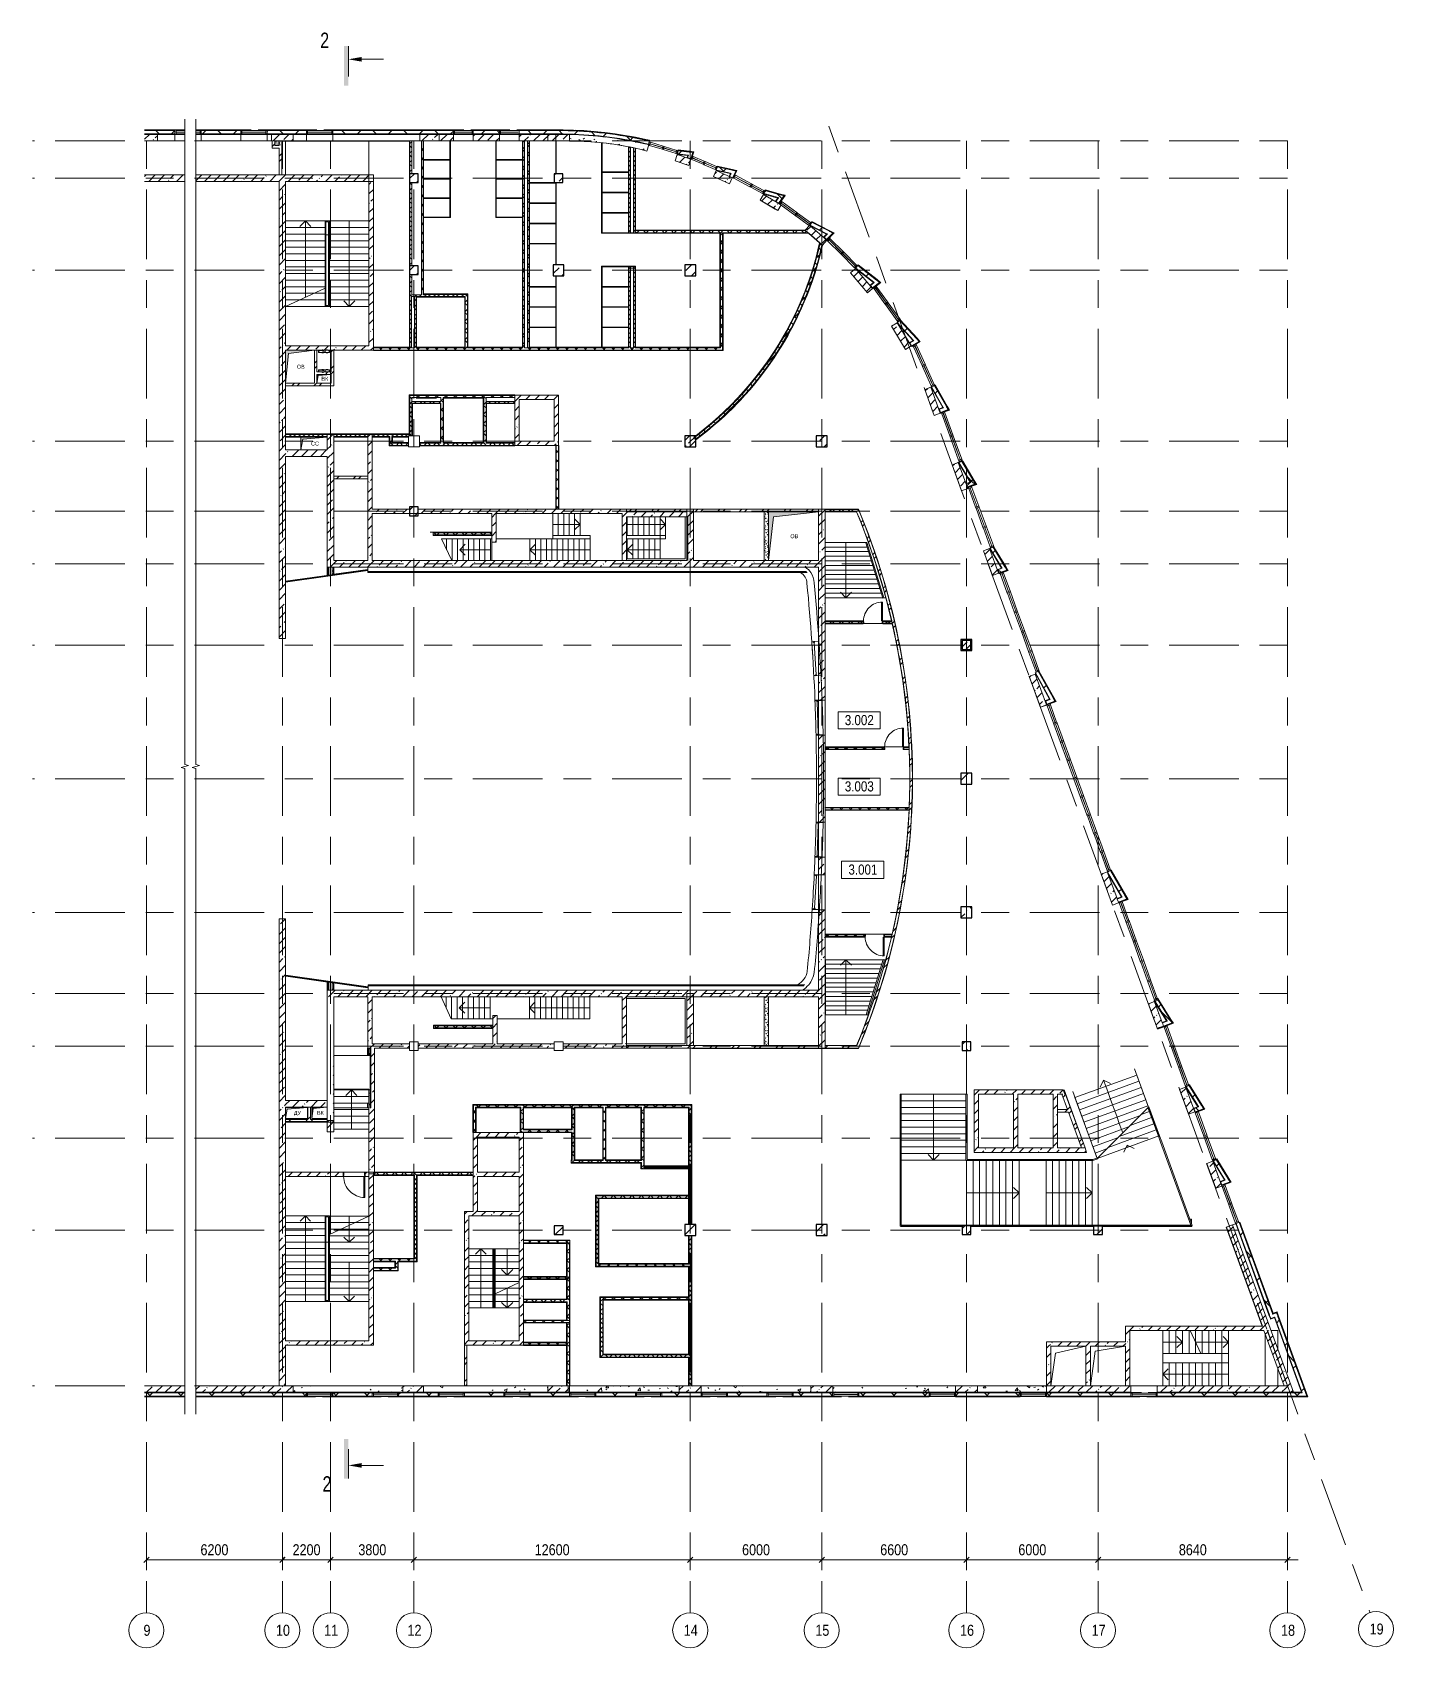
# Model space of a CAD drawing. Header units: millimetres. Extents: x 92932 to 275892, y -43515 to 30371.
# Drawn here: x 92932 to 155240, y -43515 to 30371 of the extents above; entities that cross this region are included whole.
import ezdxf

# ---------------------------------------------------------------- set-up
doc = ezdxf.new("R2010")
doc.units = ezdxf.units.MM
for name, pattern in [('IMPORT-01 Штриховая _2 мм_', [600, 400, -200]), ('Осевые', [6350, 1270, -952.5, 3175, -952.5]), ('Сверху', [793.75, 476.25, -317.5])]:
    doc.linetypes.add(name, pattern=pattern)
for name, color, linetype, lineweight in [('_Разделитель помещений_', 7, 'IMPORT-01 Штриховая _2 мм_', 9), ('Двери', 7, 'Continuous', 9), ('Импосты витража', 7, 'Continuous', 9), ('Импосты витража-1', 7, 'Continuous', 18), ('Каркас_Импост', 7, 'Continuous', 9), ('Колонны', 7, 'Continuous', 9), ('Колонны-1', 7, 'Continuous', 25), ('Контуры', 7, 'Continuous', 9), ('Лестницы', 7, 'Continuous', 9), ('Линии подступенков-1', 7, 'Continuous', 9), ('Линии свеса', 7, 'Continuous', 9), ('Марки вырезов', 7, 'Continuous', 9), ('Марки помещений', 7, 'Continuous', 9), ('Обобщенные модели', 7, 'Continuous', 9), ('Обобщенные модели-1', 7, 'Continuous', 5), ('Общие ребра', 7, 'Continuous', 9), ('Ограждение', 7, 'Continuous', 9), ('Окна', 7, 'Continuous', 9), ('Окна-1', 7, 'Сверху', 9), ('Оси', 7, 'Continuous', 9), ('Оси-1', 7, 'Осевые', 9), ('Оси-2', 7, 'Continuous', 18), ('Остекление', 7, 'Continuous', 9), ('Панель', 7, 'Continuous', 9), ('Перекрытия', 7, 'Continuous', 9), ('Поручни', 7, 'Continuous', 9), ('Размеры', 7, 'Continuous', 9), ('Размеры-200', 7, 'Continuous', 9), ('Разрезы', 7, 'Continuous', 9), ('Специальное оборудование', 7, 'Continuous', 9), ('Стены', 7, 'Continuous', 9), ('Стены-1', 7, 'Continuous', 18), ('Стрелки вверх', 7, 'Continuous', 9), ('Типовые аннотации', 7, 'Continuous', 9), ('Черная _1 сплошная', 7, 'Continuous', 9), ('Штриховка разреза-1', 7, 'Continuous', 9), ('Элементы узлов', 7, 'Continuous', 9), ('Элементы узлов-1', 7, 'Continuous', 5)]:
    doc.layers.add(name, color=color, linetype=linetype, lineweight=lineweight)
doc.layers.add('Обобщенные модели-2', color=7, linetype='Continuous', lineweight=9, true_color=0xffbc79)
doc.styles.add('Arial', font='Arial.ttf', dxfattribs={"width": 0.8, "height": 180})
doc.styles.add('Arial Narrow', font='Arial Narrow.ttf', dxfattribs={"height": 500})
doc.styles.add('Arial Narrow_1', font='Arial Narrow.ttf', dxfattribs={"height": 460})
doc.styles.add('Arial_1', font='Arial.ttf', dxfattribs={"width": 0.75, "height": 700})
doc.dimstyles.new('Диагональ_-_2_5_мм_Arial_narrow', dxfattribs={"dimscale": 304.8, "dimtxt": 511.715487, "dimasz": 0.787402, "dimexe": 1.574803, "dimexo": 0.0625, "dimgap": 0.19685, "dimtad": 1, "dimdec": 0, "dimzin": 0, "dimdsep": 46, "dimtxsty": 'Arial Narrow', "dimblk1": 'OBLIQUE', "dimblk2": 'OBLIQUE', "dimsah": 1, "dimcen": 0.09, "dimdle": 1.574803, "dimazin": 0, "dimtfac": 1, "dimtdec": 4, "dimtix": 1, "dimtmove": 0, "dimatfit": 3, "dimfxl": 1.574803, "dimfxlon": 1, "dimtvp": 1, "dimtolj": 1, "dimtzin": 0, "dimarcsym": 2})
pattern_1 = [(45, (0, 0), (-424.264, 424.264), [600, -100, 20, -100]), (45, (0, 424), (-424.264, 424.264), [])]
pattern_2 = [(45, (0, 0), (-212.13203, 212.13203), []), (135, (0, 0), (-212.13203, -212.13203), [])]
pattern_3 = [(45, (0, 0), (-493.914, 493.914), []), (45, (493.9, 0), (-493.914, 493.914), [873.125, -174.625, 6.706, -167.919])]
pattern_4 = [(45, (15, 0), (-493.914, 493.914), []), (45, (508.9, 0), (-493.914, 493.914), [873.125, -174.625, 6.706, -167.919])]
pattern_5 = [(45, (0, 0), (-502.8943, 502.8943), []), (45, (0, 762), (-502.8943, 502.8943), [])]
pattern_6 = [(0, (0, 0), (812.8, 203.2), [67.056, -542.544, 67.056, -542.544, -3251.2]), (0, (0, 0), (812.8, 203.2), [-1219.2, 67.056, -1152.144, 67.056, -542.544, -1422.4]), (0, (0, 0), (812.8, 203.2), [-3048, 67.056, -339.344, 67.056, -948.944]), (120, (304.8, 101.6), (-582.37636, 602.30545), [67.056, -542.544, 67.056, -542.544, -3251.2]), (120, (304.8, 101.6), (-582.37636, 602.30545), [-1219.2, 67.056, -1152.144, 67.056, -542.544, -1422.4]), (120, (304.8, 101.6), (-582.37636, 602.30545), [-3048, 67.056, -339.344, 67.056, -948.944]), (240, (406.4, 508), (-230.42364, -805.50545), [67.056, -542.544, 67.056, -542.544, -3251.2]), (240, (406.4, 508), (-230.42364, -805.50545), [-1219.2, 67.056, -1152.144, 67.056, -542.544, -1422.4]), (240, (406.4, 508), (-230.42364, -805.50545), [-3048, 67.056, -339.344, 67.056, -948.944])]
pattern_7 = [(45, (0, 0), (-707.107, 707.107), []), (135, (0, 0), (-707.107, -707.107), [])]
pattern_8 = [(50, (0, 0), (1457.472, -127.512), [152.4, -1676.4]), (355, (0, 0), (-281.942, 1528.454), [121.92, -1341.12]), (100.451, (121.5, -10.6), (1175.541, 1400.933), [129.52, -1424.721]), (46.184, (0, 406.4), (2168.632, -336.342), [228.6, -2514.6]), (96.636, (180.7, 378.4), (1899.22, 1979.42), [194.28, -2137.08]), (351.184, (0, 406.4), (1899.24, 1979.402), [182.88, -2011.68]), (21, (203.2, 304.8), (1212.915, -818.121), [152.4, -1676.4]), (326, (203.2, 304.8), (494.417, 1473.504), [121.92, -1341.12]), (71.451, (304.3, 236.6), (1707.337, 655.37), [129.52, -1424.721]), (37.5, (0, 0), (24.7094, 676.4402), [67.056, -1257.808, 67.056, -1294.384, -1346.2]), (37.5, (0, 0), (24.7094, 676.4402), [-2686.304, 67.056, -1279.144]), (7.5, (0, 0), (534.5577, 801.4443), [67.056, -709.168, 67.056, -1227.328, -513.08]), (7.5, (0, 0), (534.5577, 801.4443), [-2070.608, 67.056, -446.024]), (327.5, (-453.14, 0), (1084.7275, -45.8312), [67.056, -440.944, 67.056, -1517.904, -2103.12]), (327.5, (-453.14, 0), (1084.7275, -45.8312), [-2092.96, 67.056, -2036.064]), (317.5, (-656.3, 0), (1185.0347, 203.4135), [67.056, -593.344, 67.056, -985.52, -1493.52]), (317.5, (-656.3, 0), (1185.0347, 203.4135), [-1712.976, 67.056, -1426.464])]
pattern_9 = [(315, (203.2, 20.32), (507.9997, 0), [7.184, -711.236]), (63.435, (279.4, 76.2), (-0.0009, 508.0002), [11.359, -1124.563]), (90, (121.9, 60.96), (-508, 508), [10.16, -497.84]), (315, (0, 127), (507.9997, 0), [7.184, -711.236]), (270, (330.2, 40.64), (508, -508), [6.706, -501.294]), (270, (213.36, 386.1), (508, -508), [6.706, -501.294]), (45, (284.48, 441.96), (0, 507.9997), [7.184, -711.236]), (90, (182.9, 182.9), (-508, 508), [6.706, -501.294]), (90, (121.9, 259.1), (-508, 508), [6.706, -501.294]), (270, (279.4, 238.76), (508, -508), [6.706, -501.294]), (45, (127, 426.72), (0, 507.9997), [7.184, -711.236]), (45, (20.32, 284.48), (0, 507.9997), [7.184, -711.236]), (270, (10.16, 492.76), (508, -508), [6.706, -501.294]), (315, (335.28, 406.4), (507.9997, 0), [7.184, -711.236]), (90, (477.5, 71.1), (-508, 508), [6.706, -501.294]), (315, (355.6, 137.16), (507.9997, 0), [7.184, -711.236]), (90, (477.5, 264.16), (-508, 508), [10.16, -497.84]), (90, (482.6, 436.9), (-508, 508), [6.706, -501.294]), (90, (375.9, 294.64), (-508, 508), [6.706, -501.294]), (315, (360.68, 497.84), (507.9997, 0), [7.184, -711.236]), (0, (477.5, 497.84), (508, 508), [6.706, -501.294]), (315, (91.44, 508), (507.9997, 0), [7.184, -711.236]), (270, (233.7, 132.1), (508, -508), [6.706, -501.294]), (0, (452.1, 172.7), (508, 508), [6.706, -501.294]), (56.31, (274.32, 5.08), (507.99879, 1016.00085), [18.316, -1813.304]), (315, (284.48, 20.32), (507.9997, 0), [14.368, -704.052]), (194.036, (294.64, 10.16), (-1524.00192, -507.99336), [20.945, -2073.593]), (60.255, (30.48, 45.72), (508.00199, 1015.99946), [40.956, -4054.671]), (293.199, (50.8, 81.28), (508.006508, -1015.996307), [38.688, -3830.124]), (180, (66.04, 45.7), (-508, -508), [35.56, -472.44]), (63.435, (20.32, 213.36), (-0.0009, 508.0002), [22.718, -1113.204]), (315, (30.48, 233.68), (507.9997, 0), [14.368, -704.052]), (206.565, (40.64, 223.52), (-508.00066, -508.0002), [22.718, -1113.204]), (66.801, (386.08, 50.8), (1016.01901, 2539.993042), [38.688, -3830.124]), (296.565, (401.32, 86.36), (508.0002, -508.00066), [34.078, -1101.845]), (189.462, (416.56, 55.88), (-2540.002556, -507.985985), [30.901, -3059.143]), (82.875, (203.2, 248.92), (-0.000517, 507.999884), [40.956, -4054.671]), (315, (208.28, 289.56), (507.9997, 0), [35.921, -682.5]), (206.565, (233.68, 264.16), (-508.00066, -508.0002), [34.078, -1101.845]), (71.565, (375.92, 223.52), (0.00014, 507.99998), [16.064, -1590.373]), (326.31, (381, 238.76), (1016.00085, -507.99879), [18.316, -1813.304]), (194.036, (396.24, 228.6), (-1524.00192, -507.99336), [20.945, -2073.593]), (60.255, (167.64, 472.44), (508.00199, 1015.99946), [40.956, -4054.671]), (288.435, (187.96, 508), (508.0012, -1015.99951), [32.129, -1574.308]), (189.462, (198.12, 477.52), (-2540.002556, -507.985985), [30.901, -3059.143]), (63.435, (40.64, 411.48), (-0.0009, 508.0002), [34.078, -1101.845]), (296.565, (55.88, 441.96), (508.0002, -508.00066), [34.078, -1101.845]), (180, (71.1, 411.5), (-508, -508), [30.48, -477.52]), (56.31, (106.68, 320.04), (507.99879, 1016.00085), [18.316, -1813.304]), (326.31, (116.84, 335.28), (1016.00085, -507.99879), [18.316, -1813.304]), (191.31, (132.08, 325.12), (-2031.99947, -508.00241), [25.903, -2564.399]), (63.435, (279.4, 365.76), (-0.0009, 508.0002), [22.718, -1113.204]), (326.31, (289.56, 386.08), (1016.00085, -507.99879), [18.316, -1813.304]), (201.801, (304.8, 375.92), (-1016.00392, -507.992605), [27.357, -2708.307]), (60.255, (391.16, 416.56), (508.00199, 1015.99946), [40.956, -4054.671]), (288.435, (411.48, 452.12), (508.0012, -1015.99951), [32.129, -1574.308]), (189.462, (421.64, 421.64), (-2540.002556, -507.985985), [30.901, -3059.143]), (56.31, (462.28, 330.2), (507.99879, 1016.00085), [18.316, -1813.304]), (315, (472.44, 345.44), (507.9997, 0), [14.368, -704.052]), (194.036, (482.6, 335.28), (-1524.00192, -507.99336), [20.945, -2073.593])]

msp = doc.modelspace()

# ---------------------------------------------------------------- texts
at = {"layer": 'Марки помещений', "char_height": 460, "width": 1587.341, "attachment_point": 1, "style": 'Arial Narrow_1'}
for s, insert in [('3.002', (129984.6, -778.5)), ('3.003', (129984.6, -3803.3)), ('3.001', (130150.2, -7599.5))]:
    msp.add_mtext(s, dxfattribs=dict(at, insert=insert))
at = {"layer": 'Оси', "char_height": 500, "attachment_point": 1, "style": 'Arial Narrow'}
for s, insert, width in [('\\fArial Narrow|b0|i0|c204|p34|;9', (97998.4, -42291.7), 384.81), ('10', (104039.4, -42291.7), 769.62), ('11', (106239.4, -42291.7), 769.62), ('12', (110039.4, -42291.7), 769.62), ('14', (122639.4, -42291.7), 769.62), ('15', (128639.4, -42291.7), 769.62), ('16', (135239.4, -42291.7), 769.62), ('17', (141239.4, -42291.7), 769.62), ('18', (149879.4, -42291.7), 769.62), ('19', (153918.7, -42232.8), 769.62)]:
    msp.add_mtext(s, dxfattribs=dict(at, insert=insert, width=width))
at = {"layer": 'Разрезы', "char_height": 700, "width": 505.063, "attachment_point": 1, "style": 'Arial_1'}
for insert in [(106057.3, 30360.9), (106164.2, -35511.1)]:
    msp.add_mtext('\\fArial|b0|i0|c204|p34|;\\W.75;2', dxfattribs=dict(at, insert=insert))
at = {"layer": 'Типовые аннотации', "char_height": 180, "attachment_point": 1, "style": 'Arial'}
for s, insert, width in [('ВК', (103958.8, 25403.9), 307.848), ('ЭО', (106084.2, 15905.1), 371.983), ('ОВ', (104989.8, 15205.1), 359.156), ('ЭО', (106084.2, 15015.1), 371.983), ('ВК', (106111.4, 14655.1), 307.848), ('СС', (105637.8, 11700.1), 359.156), ('ОВ', (127498.9, 7470.1), 359.156), ('ДУ', (104853.8, -18845.4), 320.675), ('ВК', (105909.3, -18839), 307.848)]:
    msp.add_mtext(s, dxfattribs=dict(at, insert=insert, width=width))

# ---------------------------------------------------------------- blocks, each defined once
blk = doc.blocks.new('Колонна 62 - Колонна 40-55-770934-План 3-го этажа на отм_ _2_700')
at = {"layer": 'Колонны'}
h = blk.add_hatch(dxfattribs=at)
h.set_pattern_fill('FP_3', color=256, style=0, pattern_type=2)
h.set_pattern_definition(pattern_3)
h.paths.add_polyline_path([(110132, 23517), (110532, 23517), (110532, 23917), (110132, 23917), (110132, 23785)], flags=0)
at = {"layer": 'Колонны-1'}
for p, q in [((110532, 23917), (110132, 23917)), ((110132, 23917), (110132, 23517)), ((110532, 23517), (110532, 23917)), ((110132, 23517), (110532, 23517))]:
    blk.add_line(p, q, dxfattribs=at)
blk = doc.blocks.new('Колонна 63 - Колонна 40-55-770946-План 3-го этажа на отм_ _2_700')
at = {"layer": 'Колонны'}
h = blk.add_hatch(dxfattribs=at)
h.set_pattern_fill('FP_4', color=256, style=0, pattern_type=2)
h.set_pattern_definition([(45, (0, 4200), (-493.914, 493.914), []), (45, (493.9, 4200), (-493.914, 493.914), [873.125, -174.625, 6.706, -167.919])])
h.paths.add_polyline_path([(110467, 23517), (110532, 23517), (110532, 23917), (110132, 23917), (110132, 23517)], flags=0)
at = {"layer": 'Колонны-1'}
for p, q in [((110532, 23917), (110132, 23917)), ((110132, 23917), (110132, 23517)), ((110532, 23517), (110532, 23917)), ((110132, 23517), (110532, 23517))]:
    blk.add_line(p, q, dxfattribs=at)
blk = doc.blocks.new('Колонна 64 - Колонна 40-55-770958-План 3-го этажа на отм_ _2_700')
at = {"layer": 'Колонны'}
h = blk.add_hatch(dxfattribs=at)
h.set_pattern_fill('FP_5', color=256, style=0, pattern_type=2)
h.set_pattern_definition(pattern_4)
h.paths.add_polyline_path([(117132, 23517), (117132, 23917), (116747, 23917), (116747, 23517)], flags=0)
at = {"layer": 'Колонны-1'}
for p, q in [((117132, 23917), (116747, 23917)), ((116747, 23917), (116747, 23517)), ((117132, 23517), (117132, 23917)), ((116747, 23517), (117132, 23517))]:
    blk.add_line(p, q, dxfattribs=at)
blk = doc.blocks.new('Колонна 65 - Колонна 40-55-770970-План 3-го этажа на отм_ _2_700')
at = {"layer": 'Колонны'}
h = blk.add_hatch(dxfattribs=at)
h.set_pattern_fill('FP_5', color=256, style=0, pattern_type=2)
h.set_pattern_definition(pattern_4)
h.paths.add_polyline_path([(117182, 19267), (117182, 19767), (116697, 19767), (116697, 19267)], flags=0)
at = {"layer": 'Колонны-1'}
for p, q in [((117182, 19767), (116697, 19767)), ((116697, 19767), (116697, 19267)), ((116697, 19267), (117182, 19267)), ((117182, 19267), (117182, 19767))]:
    blk.add_line(p, q, dxfattribs=at)
blk = doc.blocks.new('Колонна 66 - Колонна 40-55-770982-План 3-го этажа на отм_ _2_700')
at = {"layer": 'Колонны'}
h = blk.add_hatch(dxfattribs=at)
h.set_pattern_fill('FP_3', color=256, style=0, pattern_type=2)
h.set_pattern_definition(pattern_3)
h.paths.add_polyline_path([(122682, 19267), (123182, 19267), (123182, 19767), (122682, 19767), (122682, 19534)], flags=0)
at = {"layer": 'Колонны-1'}
for p, q in [((123182, 19767), (122682, 19767)), ((122682, 19767), (122682, 19267)), ((122682, 19267), (123182, 19267)), ((123182, 19267), (123182, 19767))]:
    blk.add_line(p, q, dxfattribs=at)
blk = doc.blocks.new('Колонна 68 - Колонна 40-55-771006-План 3-го этажа на отм_ _2_700')
at = {"layer": 'Колонны'}
h = blk.add_hatch(dxfattribs=at)
h.set_pattern_fill('FP_6', color=256, style=0, pattern_type=2)
h.set_pattern_definition([(45, (0, 7800), (-493.914, 493.914), []), (45, (493.9, 7800), (-493.914, 493.914), [873.125, -174.625, 6.706, -167.919])])
h.paths.add_polyline_path([(122885, 19267), (123182, 19267), (123182, 19767), (122682, 19767), (122682, 19267)], flags=0)
at = {"layer": 'Колонны-1'}
for p, q in [((123182, 19767), (122682, 19767)), ((122682, 19767), (122682, 19267)), ((122682, 19267), (123182, 19267)), ((123182, 19267), (123182, 19767))]:
    blk.add_line(p, q, dxfattribs=at)
blk = doc.blocks.new('Колонна 69 - Колонна 40-55-771018-План 3-го этажа на отм_ _2_700')
at = {"layer": 'Колонны'}
h = blk.add_hatch(dxfattribs=at)
h.set_pattern_fill('FP_7', color=256, style=0, pattern_type=2)
h.set_pattern_definition([(45, (-6000, 7800), (-493.914, 493.914), []), (45, (-5506.1, 7800), (-493.914, 493.914), [873.125, -174.625, 6.706, -167.919])])
h.paths.add_polyline_path([(122682, 19267), (123182, 19267), (123182, 19767), (122682, 19767)], flags=0)
at = {"layer": 'Колонны-1'}
for p, q in [((123182, 19767), (122682, 19767)), ((122682, 19767), (122682, 19267)), ((122682, 19267), (123182, 19267)), ((123182, 19267), (123182, 19767))]:
    blk.add_line(p, q, dxfattribs=at)
blk = doc.blocks.new('Колонна 70 - Колонна 40-55-771030-План 3-го этажа на отм_ _2_700')
at = {"layer": 'Колонны'}
h = blk.add_hatch(dxfattribs=at)
h.set_pattern_fill('FP_8', color=256, style=0, pattern_type=2)
h.set_pattern_definition([(45, (-12600, 17100), (-493.914, 493.914), []), (45, (-12106.1, 17100), (-493.914, 493.914), [873.125, -174.625, 6.706, -167.919])])
h.paths.add_polyline_path([(122682, 19267), (123182, 19267), (123182, 19767), (122682, 19767), (122682, 19634)], flags=0)
at = {"layer": 'Колонны-1'}
for p, q in [((123182, 19767), (122682, 19767)), ((122682, 19767), (122682, 19267)), ((122682, 19267), (123182, 19267)), ((123182, 19267), (123182, 19767))]:
    blk.add_line(p, q, dxfattribs=at)
blk = doc.blocks.new('Колонна 71 - Колонна 40-55-771042-План 3-го этажа на отм_ _2_700')
at = {"layer": 'Колонны'}
h = blk.add_hatch(dxfattribs=at)
h.set_pattern_fill('FP_9', color=256, style=0, pattern_type=2)
h.set_pattern_definition([(45, (-12600, 29300), (-493.914, 493.914), []), (45, (-12106.1, 29300), (-493.914, 493.914), [873.125, -174.625, 6.706, -167.919])])
h.paths.add_polyline_path([(122682, 19267), (123182, 19267), (123182, 19767), (122682, 19767)], flags=0)
at = {"layer": 'Колонны-1'}
for p, q in [((123182, 19767), (122682, 19767)), ((122682, 19767), (122682, 19267)), ((122682, 19267), (123182, 19267)), ((123182, 19267), (123182, 19767))]:
    blk.add_line(p, q, dxfattribs=at)
blk = doc.blocks.new('Колонна 72 - Колонна 40-55-771054-План 3-го этажа на отм_ _2_700')
at = {"layer": 'Колонны'}
h = blk.add_hatch(dxfattribs=at)
h.set_pattern_fill('FP_10', color=256, style=0, pattern_type=2)
h.set_pattern_definition([(45, (-12600, 23200), (-493.914, 493.914), []), (45, (-12106.1, 23200), (-493.914, 493.914), [873.125, -174.625, 6.706, -167.919])])
h.paths.add_polyline_path([(122682, 19267), (123182, 19267), (123182, 19767), (122682, 19767)], flags=0)
at = {"layer": 'Колонны-1'}
for p, q in [((123182, 19767), (122682, 19767)), ((122682, 19767), (122682, 19267)), ((122682, 19267), (123182, 19267)), ((123182, 19267), (123182, 19767))]:
    blk.add_line(p, q, dxfattribs=at)
blk = doc.blocks.new('Колонна 73 - Колонна 40-55-771084-План 3-го этажа на отм_ _2_700')
at = {"layer": 'Колонны'}
h = blk.add_hatch(dxfattribs=at)
h.set_pattern_fill('FP_3', color=256, style=0, pattern_type=2)
h.set_pattern_definition(pattern_3)
h.paths.add_polyline_path([(135332, -16083), (135732, -16083), (135732, -15683), (135332, -15683)], flags=0)
at = {"layer": 'Колонны-1'}
for p, q in [((135732, -15683), (135332, -15683)), ((135332, -15683), (135332, -16083)), ((135332, -16083), (135732, -16083)), ((135732, -16083), (135732, -15683))]:
    blk.add_line(p, q, dxfattribs=at)
blk = doc.blocks.new('Колонна 76 - Колонна 40-55-771148-План 3-го этажа на отм_ _2_700')
at = {"layer": 'Колонны'}
h = blk.add_hatch(dxfattribs=at)
h.set_pattern_fill('FP_3', color=256, style=0, pattern_type=2)
h.set_pattern_definition(pattern_3)
h.paths.add_polyline_path([(116732, -24483), (117132, -24483), (117132, -24083), (116732, -24083)], flags=0)
at = {"layer": 'Колонны-1'}
for p, q in [((117132, -24083), (116732, -24083)), ((116732, -24083), (116732, -24483)), ((117132, -24483), (117132, -24083)), ((116732, -24483), (117132, -24483))]:
    blk.add_line(p, q, dxfattribs=at)
blk = doc.blocks.new('Колонна 77 - Колонна 40-55-771160-План 3-го этажа на отм_ _2_700')
at = {"layer": 'Колонны'}
h = blk.add_hatch(dxfattribs=at)
h.set_pattern_fill('FP_3', color=256, style=0, pattern_type=2)
h.set_pattern_definition(pattern_3)
h.paths.add_polyline_path([(122682, -24533), (123182, -24533), (123182, -24033), (122682, -24033)], flags=0)
at = {"layer": 'Колонны-1'}
for p, q in [((123182, -24033), (122682, -24033)), ((122682, -24033), (122682, -24533)), ((123182, -24533), (123182, -24033)), ((122682, -24533), (123182, -24533))]:
    blk.add_line(p, q, dxfattribs=at)
blk = doc.blocks.new('Колонна 78 - Колонна 40-55-771172-План 3-го этажа на отм_ _2_700')
at = {"layer": 'Колонны'}
h = blk.add_hatch(dxfattribs=at)
h.set_pattern_fill('FP_11', color=256, style=0, pattern_type=2)
h.set_pattern_definition([(45, (-6000, 0), (-493.914, 493.914), []), (45, (-5506.1, 0), (-493.914, 493.914), [873.125, -174.625, 6.706, -167.919])])
h.paths.add_polyline_path([(122682, -24533), (123182, -24533), (123182, -24033), (122682, -24033)], flags=0)
at = {"layer": 'Колонны-1'}
for p, q in [((123182, -24033), (122682, -24033)), ((122682, -24033), (122682, -24533)), ((123182, -24533), (123182, -24033)), ((122682, -24533), (123182, -24533))]:
    blk.add_line(p, q, dxfattribs=at)
blk = doc.blocks.new('Колонна 79 - Колонна 40-55-771184-План 3-го этажа на отм_ _2_700')
at = {"layer": 'Колонны'}
h = blk.add_hatch(dxfattribs=at)
h.set_pattern_fill('FP_3', color=256, style=0, pattern_type=2)
h.set_pattern_definition(pattern_3)
h.paths.add_polyline_path([(135732, -24483), (135732, -24083), (135332, -24083), (135332, -24483)], flags=0)
at = {"layer": 'Колонны-1'}
for p, q in [((135732, -24083), (135332, -24083)), ((135332, -24083), (135332, -24483)), ((135732, -24483), (135732, -24083)), ((135332, -24483), (135732, -24483))]:
    blk.add_line(p, q, dxfattribs=at)
blk = doc.blocks.new('Колонна 80 - Колонна 40-55-771196-План 3-го этажа на отм_ _2_700')
at = {"layer": 'Колонны'}
h = blk.add_hatch(dxfattribs=at)
h.set_pattern_fill('FP_3', color=256, style=0, pattern_type=2)
h.set_pattern_definition(pattern_3)
h.paths.add_polyline_path([(141732, -24483), (141732, -24108), (141332, -24108), (141332, -24483)], flags=0)
at = {"layer": 'Колонны-1'}
for p, q in [((141332, -24108), (141332, -24483)), ((141732, -24483), (141732, -24108)), ((141332, -24483), (141732, -24483))]:
    blk.add_line(p, q, dxfattribs=at)
blk = doc.blocks.new('Лестница Л7 - Лестница Л6-1008262-План 3-го этажа на отм_ _2_700')
at = {"layer": 'Лестницы'}
for p, q in [((145718, -23783), (145792, -23783)), ((145718, -23783), (145792, -23783)), ((145754, -24083), (145792, -24083)), ((145792, -23783), (145792, -23985)), ((145792, -23783), (145792, -23985)), ((145792, -24067), (145792, -24083))]:
    blk.add_line(p, q, dxfattribs=at)
blk = doc.blocks.new('Дверь - Однопольная - ДВ4__21х9-6240632-План 3-го этажа на отм_ _2_700')
at = {"layer": 'Двери'}
for p, q in [((-429, -63), (-389, -63)), ((-429, -921), (-429, -63)), ((-389, -63), (-389, -921)), ((-389, -921), (-429, -921))]:
    blk.add_line(p, q, dxfattribs=at)
blk.add_arc((-429, -63), 858, 270, 0, dxfattribs=at)
at = {"layer": 'Каркас_Импост'}
for p, q in [((-450, 62), (-420, 62)), ((-450, -63), (-450, 62)), ((-420, 62), (-420, -23)), ((420, 62), (450, 62)), ((420, -23), (420, 62)), ((450, 62), (450, -63)), ((-430, -63), (-450, -63)), ((-430, -23), (-430, -63)), ((-420, -23), (-430, -23)), ((430, -23), (420, -23)), ((430, -63), (430, -23)), ((450, -63), (430, -63))]:
    blk.add_line(p, q, dxfattribs=at)
at = {"layer": 'Панель'}
for p, q in [((-389, -63), (-429, -63)), ((-429, -63), (-429, -921)), ((-389, -921), (-389, -63)), ((-429, -921), (-389, -921))]:
    blk.add_line(p, q, dxfattribs=at)
blk = doc.blocks.new('Дверь - Однопольная - ДВ2_21х9-6240640-План 3-го этажа на отм_ _2_700')
at = {"layer": 'Двери'}
for p, q in [((-389, 921), (-429, 921)), ((-429, 921), (-429, 62)), ((-389, 62), (-389, 921)), ((-429, 62), (-389, 62))]:
    blk.add_line(p, q, dxfattribs=at)
blk.add_arc((-429, 62), 858, 360, 90, dxfattribs=at)
at = {"layer": 'Каркас_Импост'}
for p, q in [((-430, 62), (-450, 62)), ((-450, 62), (-450, -62)), ((-430, 23), (-430, 62)), ((-420, 23), (-430, 23)), ((-420, -62), (-420, 23)), ((430, 23), (420, 23)), ((420, 23), (420, -62)), ((450, 62), (430, 62)), ((430, 62), (430, 23)), ((450, -62), (450, 62)), ((-450, -62), (-420, -62)), ((420, -62), (450, -62))]:
    blk.add_line(p, q, dxfattribs=at)
at = {"layer": 'Панель'}
for p, q in [((-429, 921), (-389, 921)), ((-429, 62), (-429, 921)), ((-389, 921), (-389, 62)), ((-389, 62), (-429, 62))]:
    blk.add_line(p, q, dxfattribs=at)
blk = doc.blocks.new('Обобщенные модели 26 - Обобщенные модели 26-1197534-План 3-го этажа на отм_ _2_700')
at = {"layer": 'Обобщенные модели'}
for p, q in [((110582, 11967), (110082, 11967)), ((110082, 11967), (110082, 11467)), ((110582, 11467), (110582, 11967)), ((110082, 11467), (110582, 11467))]:
    blk.add_line(p, q, dxfattribs=at)
blk = doc.blocks.new('Обобщенные модели 31 - Обобщенные модели 31-1216551-План 3-го этажа на отм_ _2_700')
at = {"layer": 'Обобщенные модели'}
for p, q in [((110532, -15683), (110132, -15683)), ((110132, -15683), (110132, -16083)), ((110132, -16083), (110532, -16083)), ((110532, -16083), (110532, -15683)), ((117132, -15683), (116732, -15683)), ((116732, -15683), (116732, -16083)), ((116732, -16083), (117132, -16083)), ((117132, -16083), (117132, -15683))]:
    blk.add_line(p, q, dxfattribs=at)
blk = doc.blocks.new('Прямоугольный импост - Прямоугольный черный-8339197-План 3-го этажа на отм_ _2_700')
at = {"layer": 'Импосты витража-1'}
for p, q in [((-50, 75), (0, 75)), ((-50, -75), (-50, 75)), ((0, 75), (0, -75)), ((0, -75), (-50, -75))]:
    blk.add_line(p, q, dxfattribs=at)
blk = doc.blocks.new('Прямоугольный импост - Прямоугольный черный-8339190-План 3-го этажа на отм_ _2_700')
at = {"layer": 'Импосты витража-1'}
for p, q in [((-25, 75), (25, 75)), ((-25, -75), (-25, 75)), ((25, 75), (25, -75)), ((25, -75), (-25, -75))]:
    blk.add_line(p, q, dxfattribs=at)
blk = doc.blocks.new('Прямоугольный импост - Прямоугольный черный-8339187-План 3-го этажа на отм_ _2_700')
at = {"layer": 'Импосты витража'}
for p, q in [((142491, -9345), (142632, -9294)), ((142803, -10200), (142491, -9345)), ((142632, -9294), (142944, -10149)), ((142944, -10149), (142803, -10200))]:
    blk.add_line(p, q, dxfattribs=at)
blk = doc.blocks.new('Прямоугольный импост - Прямоугольный черный-8339189-План 3-го этажа на отм_ _2_700')
at = {"layer": 'Импосты витража'}
for p, q in [((143806, -12953), (143947, -12902)), ((144094, -13743), (143806, -12953)), ((143947, -12902), (144235, -13692)), ((144235, -13692), (144094, -13743))]:
    blk.add_line(p, q, dxfattribs=at)
blk = doc.blocks.new('Прямоугольный импост - Прямоугольный черный-8339198-План 3-го этажа на отм_ _2_700')
at = {"layer": 'Импосты витража-1'}
for p, q in [((-50, 75), (0, 75)), ((-50, -75), (-50, 75)), ((0, 75), (0, -75)), ((0, -75), (-50, -75))]:
    blk.add_line(p, q, dxfattribs=at)
blk = doc.blocks.new('Прямоугольный импост - Прямоугольный черный-8339149-План 3-го этажа на отм_ _2_700')
at = {"layer": 'Импосты витража-1'}
for p, q in [((-25, 75), (25, 75)), ((-25, -75), (-25, 75)), ((25, 75), (25, -75)), ((25, -75), (-25, -75))]:
    blk.add_line(p, q, dxfattribs=at)
blk = doc.blocks.new('Прямоугольный импост - Прямоугольный черный-8339144-План 3-го этажа на отм_ _2_700')
at = {"layer": 'Импосты витража'}
for p, q in [((145966, -18935), (146107, -18884)), ((146350, -19993), (145966, -18935)), ((146107, -18884), (146491, -19941)), ((146491, -19941), (146350, -19993))]:
    blk.add_line(p, q, dxfattribs=at)
blk = doc.blocks.new('Прямоугольный импост - Прямоугольный черный-8339145-План 3-го этажа на отм_ _2_700')
at = {"layer": 'Импосты витража'}
for p, q in [((146368, -20039), (146508, -19988)), ((146741, -21066), (146368, -20039)), ((146508, -19988), (146882, -21014)), ((146882, -21014), (146741, -21066))]:
    blk.add_line(p, q, dxfattribs=at)
blk = doc.blocks.new('Прямоугольный импост - Прямоугольный черный-8339208-План 3-го этажа на отм_ _2_700')
at = {"layer": 'Импосты витража-1'}
for p, q in [((-50, 75), (0, 75)), ((-50, -75), (-50, 75)), ((0, 75), (0, -75)), ((0, -75), (-50, -75))]:
    blk.add_line(p, q, dxfattribs=at)
blk = doc.blocks.new('Прямоугольный импост - Прямоугольный черный-8339211-План 3-го этажа на отм_ _2_700')
at = {"layer": 'Импосты витража-1'}
for p, q in [((0, 75), (-50, 75)), ((-50, 75), (-50, -75)), ((0, -75), (0, 75)), ((-50, -75), (0, -75))]:
    blk.add_line(p, q, dxfattribs=at)
blk = doc.blocks.new('Прямоугольный импост - Прямоугольный черный-8339170-План 3-го этажа на отм_ _2_700')
at = {"layer": 'Импосты витража-1'}
for p, q in [((-25, 75), (25, 75)), ((-25, -75), (-25, 75)), ((25, 75), (25, -75)), ((25, -75), (-25, -75))]:
    blk.add_line(p, q, dxfattribs=at)
blk = doc.blocks.new('Прямоугольный импост - Прямоугольный черный-8339167-План 3-го этажа на отм_ _2_700')
at = {"layer": 'Импосты витража'}
for p, q in [((144541, -15023), (144682, -14971)), ((144862, -15904), (144541, -15023)), ((144682, -14971), (145003, -15853)), ((145003, -15853), (144862, -15904))]:
    blk.add_line(p, q, dxfattribs=at)
blk = doc.blocks.new('Прямоугольный импост - Прямоугольный черный-8339233-План 3-го этажа на отм_ _2_700')
at = {"layer": 'Импосты витража-1'}
for p, q in [((0, 75), (-50, 75)), ((-50, 75), (-50, -75)), ((0, -75), (0, 75)), ((-50, -75), (0, -75))]:
    blk.add_line(p, q, dxfattribs=at)
blk = doc.blocks.new('Прямоугольный импост - Прямоугольный черный-V1-План 3-го этажа на отм_ _2_700')
at = {"layer": 'Импосты витража'}
for p, q in [((139505, -1152), (139217, -362)), ((139358, -311), (139645, -1101)), ((139645, -1101), (139505, -1152))]:
    blk.add_line(p, q, dxfattribs=at)
blk = doc.blocks.new('Прямоугольный импост - Прямоугольный черный-8339241-План 3-го этажа на отм_ _2_700')
at = {"layer": 'Импосты витража'}
for p, q in [((139522, -1199), (139663, -1148)), ((139809, -1988), (139522, -1199)), ((139663, -1148), (139950, -1937)), ((139950, -1937), (139809, -1988))]:
    blk.add_line(p, q, dxfattribs=at)
blk = doc.blocks.new('Прямоугольный импост - Прямоугольный черный-8339245-План 3-го этажа на отм_ _2_700')
at = {"layer": 'Импосты витража'}
for p, q in [((141652, -7053), (141793, -7002)), ((141948, -7866), (141652, -7053)), ((141793, -7002), (142089, -7815)), ((142089, -7815), (141948, -7866))]:
    blk.add_line(p, q, dxfattribs=at)
blk = doc.blocks.new('Прямоугольный импост - Прямоугольный черный-8339270-План 3-го этажа на отм_ _2_700')
at = {"layer": 'Импосты витража-1'}
for p, q in [((-50, 75), (0, 75)), ((-50, -75), (-50, 75)), ((0, 75), (0, -75)), ((0, -75), (-50, -75))]:
    blk.add_line(p, q, dxfattribs=at)
blk = doc.blocks.new('Прямоугольный импост - Прямоугольный черный-8339275-План 3-го этажа на отм_ _2_700')
at = {"layer": 'Импосты витража-1'}
for p, q in [((0, 75), (-50, 75)), ((-50, 75), (-50, -75)), ((0, -75), (0, 75)), ((-50, -75), (0, -75))]:
    blk.add_line(p, q, dxfattribs=at)
blk = doc.blocks.new('Прямоугольный импост - Прямоугольный черный-8339257-План 3-го этажа на отм_ _2_700')
at = {"layer": 'Импосты витража-1'}
for p, q in [((-25, 75), (25, 75)), ((-25, -75), (-25, 75)), ((25, 75), (25, -75)), ((25, -75), (-25, -75))]:
    blk.add_line(p, q, dxfattribs=at)
blk = doc.blocks.new('Прямоугольный импост - Прямоугольный черный-8339262-План 3-го этажа на отм_ _2_700')
at = {"layer": 'Импосты витража'}
for p, q in [((137086, 5641), (137227, 5692)), ((137380, 4833), (137086, 5641)), ((137227, 5692), (137521, 4884)), ((137521, 4884), (137380, 4833))]:
    blk.add_line(p, q, dxfattribs=at)
blk = doc.blocks.new('Прямоугольный импост - Прямоугольный черный-8339300-План 3-го этажа на отм_ _2_700')
at = {"layer": 'Импосты витража'}
for p, q in [((133115, 16030), (133252, 16092)), ((133507, 15170), (133115, 16030)), ((133252, 16092), (133643, 15232)), ((133643, 15232), (133507, 15170))]:
    blk.add_line(p, q, dxfattribs=at)
blk = doc.blocks.new('Прямоугольный импост - Прямоугольный черный-8339303-План 3-го этажа на отм_ _2_700')
at = {"layer": 'Импосты витража'}
for p, q in [((133927, 14246), (133527, 15125)), ((133529, 15126), (133664, 15187)), ((133664, 15187), (134064, 14308)), ((134064, 14308), (133927, 14246))]:
    blk.add_line(p, q, dxfattribs=at)
blk = doc.blocks.new('Прямоугольный импост - Прямоугольный черный-8339306-План 3-го этажа на отм_ _2_700')
at = {"layer": 'Импосты витража'}
for p, q in [((131328, 18663), (131450, 18750)), ((131810, 17990), (131328, 18663)), ((131450, 18750), (131932, 18078)), ((131932, 18078), (131810, 17990))]:
    blk.add_line(p, q, dxfattribs=at)
blk = doc.blocks.new('Прямоугольный импост - Прямоугольный черный-8339307-План 3-го этажа на отм_ _2_700')
at = {"layer": 'Импосты витража'}
for p, q in [((131839, 17950), (131961, 18037)), ((132371, 17208), (131839, 17950)), ((131961, 18037), (132493, 17295)), ((132493, 17295), (132371, 17208))]:
    blk.add_line(p, q, dxfattribs=at)
blk = doc.blocks.new('Прямоугольный импост - Прямоугольный черный-V2-План 3-го этажа на отм_ _2_700')
at = {"layer": 'Импосты витража'}
for p, q in [((127035, 22526), (127120, 22644)), ((127701, 22036), (127081, 22487)), ((127120, 22644), (127789, 22158)), ((127789, 22158), (127701, 22036))]:
    blk.add_line(p, q, dxfattribs=at)
blk = doc.blocks.new('Прямоугольный импост - Прямоугольный черный-8339318-План 3-го этажа на отм_ _2_700')
at = {"layer": 'Импосты витража'}
for p, q in [((127742, 22007), (127830, 22128)), ((128331, 21579), (127742, 22007)), ((127830, 22128), (128419, 21701)), ((128419, 21701), (128331, 21579))]:
    blk.add_line(p, q, dxfattribs=at)
blk = doc.blocks.new('Прямоугольный импост - Прямоугольный черный-8339329-План 3-го этажа на отм_ _2_700')
at = {"layer": 'Импосты витража'}
for p, q in [((125700, 23303), (125771, 23435)), ((126223, 23022), (125700, 23303)), ((125771, 23435), (126294, 23154)), ((126294, 23154), (126223, 23022))]:
    blk.add_line(p, q, dxfattribs=at)
blk = doc.blocks.new('Прямоугольный импост - Прямоугольный черный-8339341-План 3-го этажа на отм_ _2_700')
at = {"layer": 'Импосты витража-1'}
for p, q in [((-50, 75), (0, 75)), ((-50, -75), (-50, 75)), ((0, 75), (0, -75)), ((0, -75), (-50, -75))]:
    blk.add_line(p, q, dxfattribs=at)
blk = doc.blocks.new('Прямоугольный импост - Прямоугольный черный-8339334-План 3-го этажа на отм_ _2_700')
at = {"layer": 'Импосты витража-1'}
for p, q in [((-25, 75), (25, 75)), ((-25, -75), (-25, 75)), ((25, 75), (25, -75)), ((25, -75), (-25, -75))]:
    blk.add_line(p, q, dxfattribs=at)
blk = doc.blocks.new('Прямоугольный импост - Прямоугольный черный-8339355-План 3-го этажа на отм_ _2_700')
at = {"layer": 'Импосты витража-1'}
for p, q in [((-50, 75), (0, 75)), ((-50, -75), (-50, 75)), ((0, 75), (0, -75)), ((0, -75), (-50, -75))]:
    blk.add_line(p, q, dxfattribs=at)
blk = doc.blocks.new('Прямоугольный импост - Прямоугольный черный-8339346-План 3-го этажа на отм_ _2_700')
at = {"layer": 'Импосты витража'}
for p, q in [((121075, 25216), (121119, 25359)), ((121656, 25038), (121075, 25216)), ((121119, 25359), (121700, 25181)), ((121700, 25181), (121656, 25038))]:
    blk.add_line(p, q, dxfattribs=at)
blk = doc.blocks.new('Прямоугольный импост - Прямоугольный черный-V3-План 3-го этажа на отм_ _2_700')
at = {"layer": 'Импосты витража'}
for p, q in [((121704, 25023), (121748, 25167)), ((121748, 25167), (122329, 24989)), ((122286, 24845), (121704, 25023))]:
    blk.add_line(p, q, dxfattribs=at)
blk = doc.blocks.new('Прямоугольный импост - Прямоугольный черный-8339175-План 3-го этажа на отм_ _2_700')
at = {"layer": 'Импосты витража'}
for p, q in [((145217, -16879), (145358, -16828)), ((145511, -17688), (145217, -16879)), ((145358, -16828), (145652, -17637)), ((145652, -17637), (145511, -17688))]:
    blk.add_line(p, q, dxfattribs=at)
blk = doc.blocks.new('M_Окно-Квадратный проем - 900 x 11450 mm-1430326-План 3-го этажа на отм_ _2_700')
at = {"layer": 'Окна'}
for p, q in [((-458, -102), (-458, 102)), ((442, 102), (442, -102))]:
    blk.add_line(p, q, dxfattribs=at)
at = {"layer": 'Окна-1'}
for p, q in [((-458, 102), (442, 102)), ((442, -102), (-458, -102))]:
    blk.add_line(p, q, dxfattribs=at)
blk = doc.blocks.new('Прямоугольный импост - Прямоугольный импост 1-2038756-План 3-го этажа на отм_ _2_700')
at = {"layer": 'Импосты витража-1'}
for p, q in [((-50, 75), (0, 75)), ((-50, -75), (-50, 75)), ((0, 75), (0, -75)), ((0, -75), (-50, -75))]:
    blk.add_line(p, q, dxfattribs=at)
blk = doc.blocks.new('Прямоугольный импост - Прямоугольный импост 1-2038753-План 3-го этажа на отм_ _2_700')
at = {"layer": 'Импосты витража-1'}
for p, q in [((0, 75), (-50, 75)), ((-50, 75), (-50, -75)), ((0, -75), (0, 75)), ((-50, -75), (0, -75))]:
    blk.add_line(p, q, dxfattribs=at)
blk = doc.blocks.new('Прямоугольный импост - Прямоугольный импост 1-8271313-План 3-го этажа на отм_ _2_700')
at = {"layer": 'Импосты витража'}
for p, q in [((112182, 25742), (112182, 25892)), ((112182, 25892), (112582, 25892)), ((112582, 25742), (112182, 25742))]:
    blk.add_line(p, q, dxfattribs=at)
blk = doc.blocks.new('M_Окно-Квадратный проем - 900 x 11450 mm-1433441-План 3-го этажа на отм_ _2_700')
at = {"layer": 'Окна'}
for p, q in [((-458, -150), (-458, 150)), ((442, 150), (442, -150))]:
    blk.add_line(p, q, dxfattribs=at)
at = {"layer": 'Окна-1'}
for p, q in [((-458, 150), (442, 150)), ((442, -150), (-458, -150))]:
    blk.add_line(p, q, dxfattribs=at)
blk = doc.blocks.new('M_Окно-Квадратный проем - 1200 x 11450 mm-1434535-План 3-го этажа на отм_ _2_700')
at = {"layer": 'Окна'}
for p, q in [((-608, -102), (-608, 102)), ((592, 102), (592, -102))]:
    blk.add_line(p, q, dxfattribs=at)
at = {"layer": 'Окна-1'}
for p, q in [((-608, 102), (592, 102)), ((592, -102), (-608, -102))]:
    blk.add_line(p, q, dxfattribs=at)
blk = doc.blocks.new('M_Окно-Квадратный проем - 1200 x 11450 mm-V4-План 3-го этажа на отм_ _2_700')
at = {"layer": 'Окна'}
for p, q in [((-608, -102), (-608, 102)), ((592, 102), (592, -102))]:
    blk.add_line(p, q, dxfattribs=at)
at = {"layer": 'Окна-1'}
for p, q in [((-608, 102), (-363, 102)), ((137, 102), (592, 102)), ((-363, -102), (-608, -102)), ((592, -102), (137, -102))]:
    blk.add_line(p, q, dxfattribs=at)
blk = doc.blocks.new('Прямоугольный импост - Прямоугольный черный-8339364-План 3-го этажа на отм_ _2_700')
at = {"layer": 'Импосты витража'}
for p, q in [((134407, 12961), (134548, 13013)), ((134770, 11963), (134407, 12961)), ((134548, 13013), (134911, 12014)), ((134911, 12014), (134770, 11963))]:
    blk.add_line(p, q, dxfattribs=at)
blk = doc.blocks.new('Прямоугольный импост - Прямоугольный черный-8339365-План 3-го этажа на отм_ _2_700')
at = {"layer": 'Импосты витража'}
for p, q in [((134787, 11916), (134928, 11967)), ((135175, 10851), (134787, 11916)), ((134928, 11967), (135316, 10902)), ((135316, 10902), (135175, 10851))]:
    blk.add_line(p, q, dxfattribs=at)
blk = doc.blocks.new('M_Окно-Квадратный проем - 1200 x 11450 mm-1440296-План 3-го этажа на отм_ _2_700')
at = {"layer": 'Окна'}
for p, q in [((-608, -150), (-608, 150)), ((592, 150), (592, -150))]:
    blk.add_line(p, q, dxfattribs=at)
at = {"layer": 'Окна-1'}
for p, q in [((-608, 150), (592, 150)), ((592, -150), (-608, -150))]:
    blk.add_line(p, q, dxfattribs=at)
blk = doc.blocks.new('M_Окно-Квадратный проем - 1200 x 11450 mm-V5-План 3-го этажа на отм_ _2_700')
at = {"layer": 'Окна'}
for p, q in [((-608, -150), (-608, 150)), ((592, 150), (592, -150))]:
    blk.add_line(p, q, dxfattribs=at)
at = {"layer": 'Окна-1'}
for p, q in [((-608, 150), (-363, 150)), ((137, 150), (592, 150)), ((-363, -150), (-608, -150)), ((592, -150), (137, -150))]:
    blk.add_line(p, q, dxfattribs=at)
blk = doc.blocks.new('Прямоугольный импост - Прямоугольный импост 1-8281254-План 3-го этажа на отм_ _2_700')
at = {"layer": 'Импосты витража'}
for p, q in [((114232, 25742), (114232, 25892)), ((114232, 25892), (114682, 25892)), ((114682, 25742), (114232, 25742))]:
    blk.add_line(p, q, dxfattribs=at)
blk = doc.blocks.new('Прямоугольный импост - Прямоугольный импост 1-2125100-План 3-го этажа на отм_ _2_700')
at = {"layer": 'Импосты витража-1'}
for p, q in [((-50, 75), (0, 75)), ((-50, -75), (-50, 75)), ((0, 75), (0, -75)), ((0, -75), (-50, -75))]:
    blk.add_line(p, q, dxfattribs=at)
blk = doc.blocks.new('Прямоугольный импост - Прямоугольный импост 1-2125159-План 3-го этажа на отм_ _2_700')
at = {"layer": 'Импосты витража'}
for p, q in [((106032, 25892), (106582, 25892)), ((106582, 25892), (106582, 25742)), ((106582, 25742), (106032, 25742))]:
    blk.add_line(p, q, dxfattribs=at)
blk = doc.blocks.new('Прямоугольный импост - Прямоугольный импост 1-2125160-План 3-го этажа на отм_ _2_700')
at = {"layer": 'Импосты витража'}
for p, q in [((105482, 25742), (105482, 25892)), ((105482, 25892), (106032, 25892)), ((106032, 25742), (105482, 25742))]:
    blk.add_line(p, q, dxfattribs=at)
blk = doc.blocks.new('Прямоугольный импост - Прямоугольный импост 1-2125107-План 3-го этажа на отм_ _2_700')
at = {"layer": 'Импосты витража-1'}
for p, q in [((-50, 75), (0, 75)), ((-50, -75), (-50, 75)), ((0, 75), (0, -75)), ((0, -75), (-50, -75))]:
    blk.add_line(p, q, dxfattribs=at)
blk = doc.blocks.new('Прямоугольный импост - Прямоугольный импост 1-2125109-План 3-го этажа на отм_ _2_700')
at = {"layer": 'Импосты витража-1'}
for p, q in [((0, 75), (-50, 75)), ((-50, 75), (-50, -75)), ((0, -75), (0, 75)), ((-50, -75), (0, -75))]:
    blk.add_line(p, q, dxfattribs=at)
blk = doc.blocks.new('Прямоугольный импост - Прямоугольный импост 1-2125101-План 3-го этажа на отм_ _2_700')
at = {"layer": 'Импосты витража-1'}
for p, q in [((0, 75), (-50, 75)), ((-50, 75), (-50, -75)), ((0, -75), (0, 75)), ((-50, -75), (0, -75))]:
    blk.add_line(p, q, dxfattribs=at)
blk = doc.blocks.new('Прямоугольный импост - Прямоугольный импост 1-V6-План 3-го этажа на отм_ _2_700')
at = {"layer": 'Импосты витража'}
for p, q in [((100387, 25892), (100582, 25892)), ((100582, 25892), (100582, 25742)), ((100582, 25742), (100387, 25742))]:
    blk.add_line(p, q, dxfattribs=at)
blk = doc.blocks.new('Прямоугольный импост - Прямоугольный импост 1-V7-План 3-го этажа на отм_ _2_700')
at = {"layer": 'Импосты витража'}
for p, q in [((99482, 25742), (99482, 25892)), ((99482, 25892), (99887, 25892)), ((99887, 25742), (99482, 25742))]:
    blk.add_line(p, q, dxfattribs=at)
blk = doc.blocks.new('Прямоугольный импост - Прямоугольный импост 1-2125180-План 3-го этажа на отм_ _2_700')
at = {"layer": 'Импосты витража-1'}
for p, q in [((0, 75), (-50, 75)), ((-50, 75), (-50, -75)), ((0, -75), (0, 75)), ((-50, -75), (0, -75))]:
    blk.add_line(p, q, dxfattribs=at)
blk = doc.blocks.new('Прямоугольный импост - Прямоугольный импост 1-2125179-План 3-го этажа на отм_ _2_700')
at = {"layer": 'Импосты витража-1'}
for p, q in [((-50, 75), (0, 75)), ((-50, -75), (-50, 75)), ((0, 75), (0, -75)), ((0, -75), (-50, -75))]:
    blk.add_line(p, q, dxfattribs=at)
blk = doc.blocks.new('Прямоугольный импост - Прямоугольный импост 1-2125154-План 3-го этажа на отм_ _2_700')
at = {"layer": 'Импосты витража'}
for p, q in [((108482, -31876), (108482, -31726)), ((108482, -31726), (109057, -31726)), ((109057, -31876), (108482, -31876))]:
    blk.add_line(p, q, dxfattribs=at)
blk = doc.blocks.new('Прямоугольный импост - Прямоугольный импост 1-2125155-План 3-го этажа на отм_ _2_700')
at = {"layer": 'Импосты витража'}
for p, q in [((109057, -31726), (109582, -31726)), ((109582, -31726), (109582, -31876)), ((109582, -31876), (109057, -31876))]:
    blk.add_line(p, q, dxfattribs=at)
blk = doc.blocks.new('Прямоугольный импост - Прямоугольный импост 1-2125194-План 3-го этажа на отм_ _2_700')
at = {"layer": 'Импосты витража-1'}
for p, q in [((-50, 75), (0, 75)), ((-50, -75), (-50, 75)), ((0, 75), (0, -75)), ((0, -75), (-50, -75))]:
    blk.add_line(p, q, dxfattribs=at)
blk = doc.blocks.new('Прямоугольный импост - Прямоугольный черный-8339230-План 3-го этажа на отм_ _2_700')
at = {"layer": 'Импосты витража-1'}
for p, q in [((-25, 75), (25, 75)), ((-25, -75), (-25, 75)), ((25, 75), (25, -75)), ((25, -75), (-25, -75))]:
    blk.add_line(p, q, dxfattribs=at)
blk = doc.blocks.new('Прямоугольный импост - Прямоугольный черный-8339380-План 3-го этажа на отм_ _2_700')
at = {"layer": 'Импосты витража-1'}
for p, q in [((-50, 75), (0, 75)), ((-50, -75), (-50, 75)), ((0, 75), (0, -75)), ((0, -75), (-50, -75))]:
    blk.add_line(p, q, dxfattribs=at)
blk = doc.blocks.new('Прямоугольный импост - Прямоугольный черный-8339219-План 3-го этажа на отм_ _2_700')
at = {"layer": 'Импосты витража'}
for p, q in [((147189, -22295), (147329, -22243)), ((147478, -23082), (147189, -22295)), ((147329, -22243), (147619, -23031)), ((147619, -23031), (147478, -23082))]:
    blk.add_line(p, q, dxfattribs=at)
blk = doc.blocks.new('Прямоугольный импост - Прямоугольный черный-8339220-План 3-го этажа на отм_ _2_700')
at = {"layer": 'Импосты витража'}
for p, q in [((147495, -23129), (147636, -23078)), ((147529, -23222), (147495, -23129)), ((147636, -23078), (147670, -23171))]:
    blk.add_line(p, q, dxfattribs=at)
blk = doc.blocks.new('Прямоугольный импост - Прямоугольный черный-8339227-План 3-го этажа на отм_ _2_700')
at = {"layer": 'Импосты витража'}
for p, q in [((147790, -23933), (147529, -23222)), ((147670, -23171), (147931, -23881)), ((147931, -23881), (147790, -23933))]:
    blk.add_line(p, q, dxfattribs=at)
blk = doc.blocks.new('Прямоугольный импост - Прямоугольный черный-8339331-План 3-го этажа на отм_ _2_700')
at = {"layer": 'Импосты витража'}
for p, q in [((123011, 24572), (123070, 24710)), ((123516, 24355), (123011, 24572)), ((123070, 24710), (123575, 24493)), ((123575, 24493), (123516, 24355))]:
    blk.add_line(p, q, dxfattribs=at)
blk = doc.blocks.new('Прямоугольный импост - Прямоугольный черный-V8-План 3-го этажа на отм_ _2_700')
at = {"layer": 'Импосты витража'}
for p, q in [((123562, 24335), (123621, 24473)), ((123621, 24473), (124127, 24256)), ((124067, 24118), (123562, 24335))]:
    blk.add_line(p, q, dxfattribs=at)
blk = doc.blocks.new('Прямоугольный импост - Прямоугольный черный-8339392-План 3-го этажа на отм_ _2_700')
at = {"layer": 'Импосты витража-1'}
for p, q in [((0, 75), (-50, 75)), ((-50, 75), (-50, -75)), ((0, -75), (0, 75)), ((-50, -75), (0, -75))]:
    blk.add_line(p, q, dxfattribs=at)
blk = doc.blocks.new('Прямоугольный импост - Прямоугольный импост 1-5432899-План 3-го этажа на отм_ _2_700')
at = {"layer": 'Импосты витража-1'}
for p, q in [((0, 75), (-50, 75)), ((-50, 75), (-50, -75)), ((0, -75), (0, 75)), ((-50, -75), (0, -75))]:
    blk.add_line(p, q, dxfattribs=at)
blk = doc.blocks.new('Прямоугольный импост - Прямоугольный импост 1-2125248-План 3-го этажа на отм_ _2_700')
at = {"layer": 'Импосты витража-1'}
for p, q in [((0, 75), (-50, 75)), ((-50, 75), (-50, -75)), ((0, -75), (0, 75)), ((-50, -75), (0, -75))]:
    blk.add_line(p, q, dxfattribs=at)
blk = doc.blocks.new('Прямоугольный импост - Прямоугольный импост 1-V9-План 3-го этажа на отм_ _2_700')
at = {"layer": 'Импосты витража-1'}
for p, q in [((-50, 75), (0, 75)), ((-50, -75), (-50, 75)), ((0, 75), (0, -75)), ((0, -75), (-50, -75))]:
    blk.add_line(p, q, dxfattribs=at)
blk = doc.blocks.new('Прямоугольный импост - Прямоугольный импост 1-V10-План 3-го этажа на отм_ _2_700')
at = {"layer": 'Импосты витража-1'}
for p, q in [((0, 75), (-50, 75)), ((-50, 75), (-50, -75)), ((0, -75), (0, 75)), ((-50, -75), (0, -75))]:
    blk.add_line(p, q, dxfattribs=at)
blk = doc.blocks.new('Ограждение - Ограждение-2467982-План 3-го этажа на отм_ _2_700')
at = {"layer": 'Поручни'}
for p, q in [((130938, 7082), (130986, 7097)), ((130938, 7082), (131713, 4562)), ((130986, 7097), (131761, 4577)), ((131761, 4577), (131713, 4562))]:
    blk.add_line(p, q, dxfattribs=at)
blk = doc.blocks.new('Дверь - Однопольная - ДВ1_21х10-6240621-План 3-го этажа на отм_ _2_700')
at = {"layer": 'Двери'}
for p, q in [((-439, 1058), (-479, 1058)), ((-479, 1058), (-479, 100)), ((-439, 100), (-439, 1058)), ((-479, 100), (-439, 100))]:
    blk.add_line(p, q, dxfattribs=at)
blk.add_arc((-479, 100), 958, 360, 90, dxfattribs=at)
at = {"layer": 'Каркас_Импост'}
for p, q in [((-480, 100), (-500, 100)), ((-500, 100), (-500, -100)), ((-480, 60), (-480, 100)), ((-470, 60), (-480, 60)), ((-470, -100), (-470, 60)), ((480, 60), (470, 60)), ((470, 60), (470, -100)), ((500, 100), (480, 100)), ((480, 100), (480, 60)), ((500, -100), (500, 100)), ((-500, -100), (-470, -100)), ((470, -100), (500, -100))]:
    blk.add_line(p, q, dxfattribs=at)
at = {"layer": 'Панель'}
for p, q in [((-479, 1058), (-439, 1058)), ((-479, 100), (-479, 1058)), ((-439, 1058), (-439, 100)), ((-439, 100), (-479, 100))]:
    blk.add_line(p, q, dxfattribs=at)
blk = doc.blocks.new('170_ОтверстиеПрямоугольноеВертикальное - 170_ОтверстиеПрямоугольноеВертикальное-5688928-План 3-го этажа на отм_ _2_700')
at = {"layer": 'Обобщенные модели'}
for p, q in [((-350, 260), (350, 260)), ((-350, -260), (-350, 260)), ((350, 260), (350, -260)), ((350, -260), (-350, -260))]:
    blk.add_line(p, q, dxfattribs=at)
blk = doc.blocks.new('170_ОтверстиеПрямоугольноеВертикальное - 170_ОтверстиеПрямоугольноеВертикальное-5688926-План 3-го этажа на отм_ _2_700')
at = {"layer": 'Обобщенные модели'}
for p, q in [((-658, -750), (-658, 750)), ((-658, 750), (658, 750)), ((658, 750), (658, -750)), ((658, -750), (-658, -750))]:
    blk.add_line(p, q, dxfattribs=at)
blk = doc.blocks.new('170_ОтверстиеПрямоугольноеВертикальное - 170_ОтверстиеПрямоугольноеВертикальное-5688924-План 3-го этажа на отм_ _2_700')
at = {"layer": 'Обобщенные модели'}
for p, q in [((-328, -200), (-328, 200)), ((-328, 200), (328, 200)), ((328, 200), (328, -200)), ((328, -200), (-328, -200))]:
    blk.add_line(p, q, dxfattribs=at)
blk = doc.blocks.new('170_ОтверстиеПрямоугольноеВертикальное - 170_ОтверстиеПрямоугольноеВертикальное-5688922-План 3-го этажа на отм_ _2_700')
at = {"layer": 'Обобщенные модели'}
for p, q in [((-600, -290), (-600, 290)), ((-600, 290), (600, 290)), ((600, 290), (600, -290)), ((600, -290), (-600, -290))]:
    blk.add_line(p, q, dxfattribs=at)
blk = doc.blocks.new('170_ОтверстиеПрямоугольноеВертикальное - 170_ОтверстиеПрямоугольноеВертикальное-5688920-План 3-го этажа на отм_ _2_700')
at = {"layer": 'Обобщенные модели'}
for p, q in [((-500, 250), (500, 250)), ((-500, -250), (-500, 250)), ((500, 250), (500, -250)), ((500, -250), (-500, -250))]:
    blk.add_line(p, q, dxfattribs=at)
blk = doc.blocks.new('170_ОтверстиеПрямоугольноеВертикальное - 170_ОтверстиеПрямоугольноеВертикальное-5688912-План 3-го этажа на отм_ _2_700')
at = {"layer": 'Обобщенные модели'}
for p, q in [((-250, -50), (-250, 50)), ((-250, 50), (250, 50)), ((250, 50), (250, -50)), ((250, -50), (-250, -50))]:
    blk.add_line(p, q, dxfattribs=at)
blk = doc.blocks.new('Колонна 86 - Колонна 40-55-4749711-План 3-го этажа на отм_ _2_700')
at = {"layer": 'Колонны'}
h = blk.add_hatch(dxfattribs=at)
h.set_pattern_fill('FP_16', color=256, style=0, pattern_type=2)
h.set_pattern_definition([(45, (-51000, -35000), (-493.914, 493.914), []), (45, (-50506.1, -35000), (-493.914, 493.914), [873.125, -174.625, 6.706, -167.919])])
h.paths.add_polyline_path([(71885, -23533), (72182, -23533), (72182, -23221), (72093, -23102), (72182, -23036), (72182, -23033), (71682, -23033), (71682, -23533)], flags=0)
for p, q in [((72108, -23122), (72093, -23102)), ((72167, -23202), (72108, -23122)), ((72182, -23221), (72167, -23202))]:
    blk.add_line(p, q, dxfattribs=at)
blk.add_arc((63131, -11008), 15052, 306.53955, 306.96032, dxfattribs=at)
at = {"layer": 'Колонны-1'}
for p, q in [((72182, -23033), (71682, -23033)), ((71682, -23033), (71682, -23533)), ((71682, -23533), (72182, -23533)), ((72182, -23036), (72182, -23033)), ((72182, -23533), (72182, -23221))]:
    blk.add_line(p, q, dxfattribs=at)
blk = doc.blocks.new('Колонна 89 - Колонна 40-55-4749747-План 3-го этажа на отм_ _2_700')
at = {"layer": 'Колонны'}
h = blk.add_hatch(dxfattribs=at)
h.set_pattern_fill('FP_17', color=256, style=0, pattern_type=2)
h.set_pattern_definition([(45, (-32400, 15200), (-493.914, 493.914), []), (45, (-31906.1, 15200), (-493.914, 493.914), [873.125, -174.625, 6.706, -167.919])])
h.paths.add_polyline_path([(77732, 23517), (78132, 23517), (78132, 23917), (77732, 23917)], flags=0)
at = {"layer": 'Колонны-1'}
for p, q in [((78132, 23917), (77732, 23917)), ((77732, 23917), (77732, 23517)), ((78132, 23517), (78132, 23917)), ((77732, 23517), (78132, 23517))]:
    blk.add_line(p, q, dxfattribs=at)
blk = doc.blocks.new('Колонна 90 - Колонна 40-55-4749759-План 3-го этажа на отм_ _2_700')
at = {"layer": 'Колонны'}
h = blk.add_hatch(dxfattribs=at)
h.set_pattern_fill('FP_18', color=256, style=0, pattern_type=2)
h.set_pattern_definition([(45, (-72000, -26700), (-493.914, 493.914), []), (45, (-71506.1, -26700), (-493.914, 493.914), [873.125, -174.625, 6.706, -167.919])])
h.paths.add_polyline_path([(63332, -24483), (63732, -24483), (63732, -24083), (63332, -24083), (63332, -24166)], flags=0)
at = {"layer": 'Колонны-1'}
for p, q in [((63732, -24083), (63332, -24083)), ((63332, -24083), (63332, -24483)), ((63732, -24483), (63732, -24083)), ((63332, -24483), (63732, -24483))]:
    blk.add_line(p, q, dxfattribs=at)
blk = doc.blocks.new('170_ОтверстиеПрямоугольноеВертикальное - 170_ОтверстиеПрямоугольноеВертикальное-5689178-План 3-го этажа на отм_ _2_700')
at = {"layer": 'Обобщенные модели'}
for p, q in [((-1139, -1115), (-1139, 1115)), ((-1139, 1115), (1139, 1115)), ((1139, 1115), (1139, -1115)), ((1139, -1115), (-1139, -1115))]:
    blk.add_line(p, q, dxfattribs=at)
blk = doc.blocks.new('170_ОтверстиеПрямоугольноеВертикальное - 170_ОтверстиеПрямоугольноеВертикальное-5689190-План 3-го этажа на отм_ _2_700')
at = {"layer": 'Обобщенные модели'}
for p, q in [((-99, -101), (-99, 101)), ((-99, 101), (99, 101)), ((99, 101), (99, -101)), ((99, -101), (-99, -101))]:
    blk.add_line(p, q, dxfattribs=at)
blk = doc.blocks.new('Фрамуга - 1600 x 1000 мм-7175188-План 3-го этажа на отм_ _2_700')
at = {"layer": 'Каркас_Импост'}
for p, q in [((-806.35, 162), (-838.1, 162)), ((-819.05, 82.45), (-774.6, 82.45)), ((-819.05, 38), (-819.05, 82.45)), ((-819.05, 82.45), (-806.35, 82.45)), ((-819.05, 82.45), (-819.05, -162)), ((-819.05, 38), (-774.6, 38)), ((-806.35, 162), (-806.35, 82.45)), ((-774.6, 38), (-774.6, 82.45)), ((698.4, 38), (698.4, 82.45)), ((742.85, 82.45), (698.4, 82.45)), ((742.85, 38), (698.4, 38)), ((730.15, 162), (761.9, 162)), ((730.15, 82.45), (730.15, 162)), ((730.15, 82.45), (742.85, 82.45)), ((742.85, 38), (742.85, 82.45)), ((742.85, 82.45), (742.85, -162)), ((-838.1, -162), (-819.05, -162)), ((761.9, -162), (742.85, -162))]:
    blk.add_line(p, q, dxfattribs=at)
at = {"layer": 'Остекление'}
blk.add_line((-774.6, 60.225), (698.4, 60.225), dxfattribs=at)
blk = doc.blocks.new('Ограждение - Ограждение-7227533-План 3-го этажа на отм_ _2_700')
at = {"layer": 'Поручни'}
for p, q in [((130962, -14455), (131737, -11935)), ((131011, -14470), (131786, -11950)), ((131737, -11935), (131786, -11950)), ((131011, -14470), (130962, -14455))]:
    blk.add_line(p, q, dxfattribs=at)
blk = doc.blocks.new('Ограждение - Ограждение-7227537-План 3-го этажа на отм_ _2_700')
at = {"layer": 'Поручни'}
for p, q in [((129082, -11943), (129107, -11943)), ((129107, -14463), (129107, -11943)), ((129107, -14463), (129082, -14463))]:
    blk.add_line(p, q, dxfattribs=at)
blk = doc.blocks.new('Ограждение - Ограждение-7229829-План 3-го этажа на отм_ _2_700')
at = {"layer": 'Поручни'}
for p, q in [((132507, -18083), (132557, -18083)), ((132507, -18083), (132507, -21083)), ((132557, -18083), (132557, -21083)), ((143831, -18671), (143810, -18691)), ((144285, -19994), (143810, -18691)), ((143854, -18662), (143831, -18671)), ((144332, -19977), (143854, -18662)), ((144387, -20276), (144285, -19994)), ((144435, -20258), (144332, -19977)), ((145764, -24057), (144387, -20276)), ((145825, -24078), (144435, -20258)), ((132507, -21083), (132507, -24108)), ((132557, -21083), (132557, -24057)), ((132507, -24108), (135232, -24108)), ((132557, -24057), (135232, -24057)), ((135232, -24057), (135532, -24057)), ((135232, -24108), (135332, -24108)), ((135532, -24057), (137932, -24057)), ((135732, -24108), (137932, -24108)), ((137932, -24057), (138862, -24057)), ((137932, -24108), (138862, -24108)), ((138862, -24057), (139162, -24057)), ((138862, -24108), (139162, -24108)), ((139162, -24057), (141262, -24057)), ((139162, -24108), (141262, -24108)), ((141262, -24057), (145764, -24057)), ((141262, -24108), (145744, -24108)), ((145744, -24108), (145825, -24078))]:
    blk.add_line(p, q, dxfattribs=at)
blk = doc.blocks.new('Ограждение - Ограждение-7229833-План 3-го этажа на отм_ _2_700')
at = {"layer": 'Поручни'}
for p, q in [((135506, -18083), (135557, -18083)), ((135506, -18083), (135506, -21109)), ((135557, -18083), (135557, -21058)), ((135506, -21109), (137932, -21109)), ((135557, -21058), (137932, -21058)), ((137932, -21058), (138862, -21058)), ((137932, -21109), (138862, -21109)), ((138862, -21058), (139162, -21058)), ((138862, -21109), (139162, -21109)), ((139162, -21058), (141262, -21058)), ((139162, -21109), (141262, -21109)), ((141262, -21058), (141288, -21058)), ((141262, -21109), (141297, -21109)), ((141288, -21058), (141458, -20996)), ((141297, -21109), (141523, -21027)), ((141523, -21027), (141510, -20991))]:
    blk.add_line(p, q, dxfattribs=at)
blk = doc.blocks.new('АР_ОБ_Штора противодымная - Штора противопожарная ПШ2-8237117-План 3-го этажа на отм_ _2_700')
at = {"layer": 'Специальное оборудование'}
for p, q in [((1009, 152), (-1010, 152)), ((-1010, 152), (-1010, 2)), ((-1010, 0), (-1010, 150)), ((-1010, 150), (1009, 150)), ((-1010, 44), (-1010, 148)), ((-1010, 67), (-1010, 2)), ((-1010, 2), (-1010, 25)), ((1009, 0), (-1010, 0))]:
    blk.add_line(p, q, dxfattribs=at)
blk = doc.blocks.new('Прямоугольный импост - Прямоугольный импост 1-8271314-План 3-го этажа на отм_ _2_700')
at = {"layer": 'Импосты витража'}
for p, q in [((112582, 25892), (112982, 25892)), ((112982, 25892), (112982, 25742)), ((112982, 25742), (112582, 25742))]:
    blk.add_line(p, q, dxfattribs=at)
blk = doc.blocks.new('Прямоугольный импост - Прямоугольный импост 1-8281255-План 3-го этажа на отм_ _2_700')
at = {"layer": 'Импосты витража'}
for p, q in [((114682, 25892), (115132, 25892)), ((115132, 25892), (115132, 25742)), ((115132, 25742), (114682, 25742))]:
    blk.add_line(p, q, dxfattribs=at)
blk = doc.blocks.new('Прямоугольный импост - Прямоугольный импост 1-8292677-План 3-го этажа на отм_ _2_700')
at = {"layer": 'Импосты витража'}
for p, q in [((130004, -31711), (130029, -31711)), ((130029, -31861), (130004, -31861))]:
    blk.add_line(p, q, dxfattribs=at)
blk = doc.blocks.new('Линия разрыва1 - М 200-4771509-План 3-го этажа на отм_ _2_700')
at = {"layer": 'Элементы узлов'}
for p, q in [((-88, 0), (-29546, 0)), ((-44, 170), (-88, 0)), ((45, -172), (-44, 170)), ((90, 0), (45, -172)), ((29546, 0), (90, 0))]:
    blk.add_line(p, q, dxfattribs=at)
blk = doc.blocks.new('Ось сетки - По умолчанию 2-349628-План 3-го этажа на отм_ _2_700')
at = {"layer": 'Оси-2'}
blk.add_circle((0, 0), 4, dxfattribs=at)
blk = doc.blocks.new('Разрез - Номер спереди-234828-План 3-го этажа на отм_ _2_700')
at = {"layer": 'Разрезы'}
for points in [[(0, 0), (0, 1), (9, 1), (9, 0)], [(2.47, -3), (3, 0), (3.53, -3)]]:
    blk.add_hatch(color=256, dxfattribs=at).paths.add_polyline_path(points, flags=0)
blk.add_line((3, -3), (3, -8), dxfattribs=at)
blk = doc.blocks.new('Разрез - Номер сзади-234830-План 3-го этажа на отм_ _2_700')
at = {"layer": 'Разрезы'}
for points in [[(0, 0), (0, 1), (9, 1), (9, 0)], [(2.47, -3), (3, 0), (3.53, -3)]]:
    blk.add_hatch(color=256, dxfattribs=at).paths.add_polyline_path(points, flags=0)
blk.add_line((3, -3), (3, -8), dxfattribs=at)
blk = doc.blocks.new('DIMBLOCK1-План 3-го этажа на отм_ _2_700')
at = {"layer": 'Размеры-200', "lineweight": 35, "transparency": 16777216}
for points in [[(98132, -39324), (98252, -39204), (98012, -39444)], [(104332, -39324), (104452, -39204), (104212, -39444)]]:
    blk.add_hatch(color=256, dxfattribs=at).paths.add_polyline_path(points, flags=0)
at = {"layer": 'Размеры-200', "transparency": 16777216}
for p, q in [((98132, -38844), (98132, -39804)), ((98132, -39324), (98132, -38844)), ((104332, -38844), (104332, -39804)), ((104332, -39324), (104332, -38844)), ((98132, -39324), (104332, -39324))]:
    blk.add_line(p, q, dxfattribs=at)
at = {"layer": 'Размеры-200', "lineweight": 35, "transparency": 16777216}
for p, q in [((98252, -39204), (98012, -39444)), ((98012, -39444), (98132, -39324)), ((98132, -39324), (98252, -39204)), ((104452, -39204), (104212, -39444)), ((104212, -39444), (104332, -39324)), ((104332, -39324), (104452, -39204))]:
    blk.add_line(p, q, dxfattribs=at)
at = {"layer": 'Размеры-200', "color": 0, "transparency": 16777216, "insert": (100598, -38617), "char_height": 500, "width": 1520.53, "attachment_point": 1, "line_spacing_factor": 0.974696, "style": 'Arial Narrow'}
blk.add_mtext('6200', dxfattribs=at)
blk = doc.blocks.new('_Oblique')
at = {"color": 0, "linetype": 'ByBlock', "lineweight": -2}
blk.add_line((-0.5, -0.5), (0.5, 0.5), dxfattribs=at)
blk = doc.blocks.new('DIMBLOCK2-План 3-го этажа на отм_ _2_700')
at = {"layer": 'Размеры-200', "lineweight": 35, "transparency": 16777216}
for points in [[(104332, -39324), (104452, -39204), (104212, -39444)], [(106532, -39324), (106652, -39204), (106412, -39444)]]:
    blk.add_hatch(color=256, dxfattribs=at).paths.add_polyline_path(points, flags=0)
at = {"layer": 'Размеры-200', "transparency": 16777216}
for p, q in [((104332, -38844), (104332, -39804)), ((104332, -39324), (104332, -38844)), ((106532, -38844), (106532, -39804)), ((106532, -39324), (106532, -38844)), ((104332, -39324), (106532, -39324))]:
    blk.add_line(p, q, dxfattribs=at)
at = {"layer": 'Размеры-200', "lineweight": 35, "transparency": 16777216}
for p, q in [((104452, -39204), (104212, -39444)), ((104212, -39444), (104332, -39324)), ((104332, -39324), (104452, -39204)), ((106652, -39204), (106412, -39444)), ((106412, -39444), (106532, -39324)), ((106532, -39324), (106652, -39204))]:
    blk.add_line(p, q, dxfattribs=at)
at = {"layer": 'Размеры-200', "color": 0, "transparency": 16777216, "insert": (104798, -38617), "char_height": 500, "width": 1520.53, "attachment_point": 1, "line_spacing_factor": 0.974696, "style": 'Arial Narrow'}
blk.add_mtext('2200', dxfattribs=at)
blk = doc.blocks.new('DIMBLOCK3-План 3-го этажа на отм_ _2_700')
at = {"layer": 'Размеры-200', "lineweight": 35, "transparency": 16777216}
for points in [[(106532, -39324), (106652, -39204), (106412, -39444)], [(110332, -39324), (110452, -39204), (110212, -39444)]]:
    blk.add_hatch(color=256, dxfattribs=at).paths.add_polyline_path(points, flags=0)
at = {"layer": 'Размеры-200', "transparency": 16777216}
for p, q in [((106532, -38844), (106532, -39804)), ((106532, -39324), (106532, -38844)), ((110332, -38844), (110332, -39804)), ((110332, -39324), (110332, -38844)), ((106532, -39324), (110332, -39324))]:
    blk.add_line(p, q, dxfattribs=at)
at = {"layer": 'Размеры-200', "lineweight": 35, "transparency": 16777216}
for p, q in [((106652, -39204), (106412, -39444)), ((106412, -39444), (106532, -39324)), ((106532, -39324), (106652, -39204)), ((110452, -39204), (110212, -39444)), ((110212, -39444), (110332, -39324)), ((110332, -39324), (110452, -39204))]:
    blk.add_line(p, q, dxfattribs=at)
at = {"layer": 'Размеры-200', "color": 0, "transparency": 16777216, "insert": (107798, -38617), "char_height": 500, "width": 1520.53, "attachment_point": 1, "line_spacing_factor": 0.974696, "style": 'Arial Narrow'}
blk.add_mtext('3800', dxfattribs=at)
blk = doc.blocks.new('DIMBLOCK4-План 3-го этажа на отм_ _2_700')
at = {"layer": 'Размеры-200', "lineweight": 35, "transparency": 16777216}
for points in [[(110332, -39324), (110452, -39204), (110212, -39444)], [(122932, -39324), (123052, -39204), (122812, -39444)]]:
    blk.add_hatch(color=256, dxfattribs=at).paths.add_polyline_path(points, flags=0)
at = {"layer": 'Размеры-200', "transparency": 16777216}
for p, q in [((110332, -38844), (110332, -39804)), ((110332, -39324), (110332, -38844)), ((122932, -38844), (122932, -39804)), ((122932, -39324), (122932, -38844)), ((110332, -39324), (122932, -39324))]:
    blk.add_line(p, q, dxfattribs=at)
at = {"layer": 'Размеры-200', "lineweight": 35, "transparency": 16777216}
for p, q in [((110452, -39204), (110212, -39444)), ((110212, -39444), (110332, -39324)), ((110332, -39324), (110452, -39204)), ((123052, -39204), (122812, -39444)), ((122812, -39444), (122932, -39324)), ((122932, -39324), (123052, -39204))]:
    blk.add_line(p, q, dxfattribs=at)
at = {"layer": 'Размеры-200', "color": 0, "transparency": 16777216, "insert": (115840, -38617), "char_height": 500, "width": 1900.66, "attachment_point": 1, "line_spacing_factor": 0.974696, "style": 'Arial Narrow'}
blk.add_mtext('12600', dxfattribs=at)
blk = doc.blocks.new('DIMBLOCK5-План 3-го этажа на отм_ _2_700')
at = {"layer": 'Размеры-200', "lineweight": 35, "transparency": 16777216}
for points in [[(122932, -39324), (123052, -39204), (122812, -39444)], [(128932, -39324), (129052, -39204), (128812, -39444)]]:
    blk.add_hatch(color=256, dxfattribs=at).paths.add_polyline_path(points, flags=0)
at = {"layer": 'Размеры-200', "transparency": 16777216}
for p, q in [((122932, -38844), (122932, -39804)), ((122932, -39324), (122932, -38844)), ((128932, -38844), (128932, -39804)), ((128932, -39324), (128932, -38844)), ((122932, -39324), (128932, -39324))]:
    blk.add_line(p, q, dxfattribs=at)
at = {"layer": 'Размеры-200', "lineweight": 35, "transparency": 16777216}
for p, q in [((123052, -39204), (122812, -39444)), ((122812, -39444), (122932, -39324)), ((122932, -39324), (123052, -39204)), ((129052, -39204), (128812, -39444)), ((128812, -39444), (128932, -39324)), ((128932, -39324), (129052, -39204))]:
    blk.add_line(p, q, dxfattribs=at)
at = {"layer": 'Размеры-200', "color": 0, "transparency": 16777216, "insert": (125298, -38617), "char_height": 500, "width": 1520.53, "attachment_point": 1, "line_spacing_factor": 0.974696, "style": 'Arial Narrow'}
blk.add_mtext('6000', dxfattribs=at)
blk = doc.blocks.new('DIMBLOCK6-План 3-го этажа на отм_ _2_700')
at = {"layer": 'Размеры-200', "lineweight": 35, "transparency": 16777216}
for points in [[(128932, -39324), (129052, -39204), (128812, -39444)], [(135532, -39324), (135652, -39204), (135412, -39444)]]:
    blk.add_hatch(color=256, dxfattribs=at).paths.add_polyline_path(points, flags=0)
at = {"layer": 'Размеры-200', "transparency": 16777216}
for p, q in [((128932, -38844), (128932, -39804)), ((128932, -39324), (128932, -38844)), ((135532, -38844), (135532, -39804)), ((135532, -39324), (135532, -38844)), ((128932, -39324), (135532, -39324))]:
    blk.add_line(p, q, dxfattribs=at)
at = {"layer": 'Размеры-200', "lineweight": 35, "transparency": 16777216}
for p, q in [((129052, -39204), (128812, -39444)), ((128812, -39444), (128932, -39324)), ((128932, -39324), (129052, -39204)), ((135652, -39204), (135412, -39444)), ((135412, -39444), (135532, -39324)), ((135532, -39324), (135652, -39204))]:
    blk.add_line(p, q, dxfattribs=at)
at = {"layer": 'Размеры-200', "color": 0, "transparency": 16777216, "insert": (131598, -38617), "char_height": 500, "width": 1520.53, "attachment_point": 1, "line_spacing_factor": 0.974696, "style": 'Arial Narrow'}
blk.add_mtext('6600', dxfattribs=at)
blk = doc.blocks.new('DIMBLOCK7-План 3-го этажа на отм_ _2_700')
at = {"layer": 'Размеры-200', "lineweight": 35, "transparency": 16777216}
for points in [[(135532, -39324), (135652, -39204), (135412, -39444)], [(141532, -39324), (141652, -39204), (141412, -39444)]]:
    blk.add_hatch(color=256, dxfattribs=at).paths.add_polyline_path(points, flags=0)
at = {"layer": 'Размеры-200', "transparency": 16777216}
for p, q in [((135532, -38844), (135532, -39804)), ((135532, -39324), (135532, -38844)), ((141532, -38844), (141532, -39804)), ((141532, -39324), (141532, -38844)), ((135532, -39324), (141532, -39324))]:
    blk.add_line(p, q, dxfattribs=at)
at = {"layer": 'Размеры-200', "lineweight": 35, "transparency": 16777216}
for p, q in [((135652, -39204), (135412, -39444)), ((135412, -39444), (135532, -39324)), ((135532, -39324), (135652, -39204)), ((141652, -39204), (141412, -39444)), ((141412, -39444), (141532, -39324)), ((141532, -39324), (141652, -39204))]:
    blk.add_line(p, q, dxfattribs=at)
at = {"layer": 'Размеры-200', "color": 0, "transparency": 16777216, "insert": (137898, -38617), "char_height": 500, "width": 1520.53, "attachment_point": 1, "line_spacing_factor": 0.974696, "style": 'Arial Narrow'}
blk.add_mtext('6000', dxfattribs=at)
blk = doc.blocks.new('DIMBLOCK8-План 3-го этажа на отм_ _2_700')
at = {"layer": 'Размеры-200', "lineweight": 35, "transparency": 16777216}
for points in [[(141532, -39324), (141652, -39204), (141412, -39444)], [(150172, -39324), (150292, -39204), (150052, -39444)]]:
    blk.add_hatch(color=256, dxfattribs=at).paths.add_polyline_path(points, flags=0)
at = {"layer": 'Размеры-200', "transparency": 16777216}
for p, q in [((141532, -38844), (141532, -39804)), ((141532, -39324), (141532, -38844)), ((150172, -38844), (150172, -39804)), ((150172, -39324), (150172, -38844)), ((141532, -39324), (150652, -39324))]:
    blk.add_line(p, q, dxfattribs=at)
at = {"layer": 'Размеры-200', "lineweight": 35, "transparency": 16777216}
for p, q in [((141652, -39204), (141412, -39444)), ((141412, -39444), (141532, -39324)), ((141532, -39324), (141652, -39204)), ((150292, -39204), (150052, -39444)), ((150052, -39444), (150172, -39324)), ((150172, -39324), (150292, -39204))]:
    blk.add_line(p, q, dxfattribs=at)
at = {"layer": 'Размеры-200', "color": 0, "transparency": 16777216, "insert": (145218, -38617), "char_height": 500, "width": 1520.53, "attachment_point": 1, "line_spacing_factor": 0.974696, "style": 'Arial Narrow'}
blk.add_mtext('8640', dxfattribs=at)
blk = doc.blocks.new('Марка помещения_Р - Марка помещения-4575829-План 3-го этажа на отм_ _2_700')
at = {"layer": 'Марки помещений'}
for p, q in [((-4.79375, -1.95625), (-4.79375, 1.95625)), ((4.79375, 1.95625), (-4.79375, 1.95625)), ((4.79375, -1.95625), (4.79375, 1.95625)), ((4.79375, -1.95625), (-4.79375, -1.95625))]:
    blk.add_line(p, q, dxfattribs=at)

# ---------------------------------------------------------------- dimensions: what is measured, and where the dimension line sits
at = {"layer": 'Размеры'}
for base, p1, p2, override, picture, middle in [((104331.6, -39323.6), (98131.6, -38843.6), (104331.6, -38843.6), {"dimpost": '<>', "dimfxl": 6200}, 'DIMBLOCK1-План 3-го этажа на отм_ _2_700', (101231.6, -39008.3)), ((106531.6, -39323.6), (104331.6, -38843.6), (106531.6, -38843.6), {"dimpost": '<>', "dimfxl": 2200}, 'DIMBLOCK2-План 3-го этажа на отм_ _2_700', (105431.6, -39008.3)), ((110331.6, -39323.6), (106531.6, -38843.6), (110331.6, -38843.6), {"dimpost": '<>', "dimfxl": 3800}, 'DIMBLOCK3-План 3-го этажа на отм_ _2_700', (108431.6, -39008.3)), ((122931.6, -39323.6), (110331.6, -38843.6), (122931.6, -38843.6), {"dimpost": '<>', "dimfxl": 12600}, 'DIMBLOCK4-План 3-го этажа на отм_ _2_700', (116631.6, -39008.3)), ((128931.6, -39323.6), (122931.6, -38843.6), (128931.6, -38843.6), {"dimpost": '<>', "dimfxl": 6000}, 'DIMBLOCK5-План 3-го этажа на отм_ _2_700', (125931.6, -39008.3)), ((135531.6, -39323.6), (128931.6, -38843.6), (135531.6, -38843.6), {"dimpost": '<>', "dimfxl": 6600}, 'DIMBLOCK6-План 3-го этажа на отм_ _2_700', (132231.6, -39008.3)), ((141531.6, -39323.6), (135531.6, -38843.6), (141531.6, -38843.6), {"dimpost": '<>', "dimfxl": 6000}, 'DIMBLOCK7-План 3-го этажа на отм_ _2_700', (138531.6, -39008.3)), ((150171.6, -39323.6), (141531.6, -38843.6), (150171.6, -38843.6), {"dimpost": '<>', "dimfxl": 8640}, 'DIMBLOCK8-План 3-го этажа на отм_ _2_700', (145851.6, -39008.3))]:
    dim = msp.add_linear_dim(base=base, p1=p1, p2=p2, dimstyle='Диагональ_-_2_5_мм_Arial_narrow', override=override, dxfattribs=at)
    dim.commit()
    dim.dimension.update_dxf_attribs({"geometry": picture, "text_midpoint": middle})

# ---------------------------------------------------------------- hatches: boundary and pattern name
at = {"layer": 'Обобщенные модели-1'}
for points in [[(104481.6, -19183.4), (104556.6, -18758.4), (105481.6, -18683.4), (104481.6, -18683.4), (104481.6, -18716.5)], [(105681.5, -19187), (105742.5, -18728), (106381.5, -18667), (105681.5, -18667), (105681.5, -18716.5)]]:
    msp.add_hatch(color=256, dxfattribs=at).paths.add_polyline_path(points, flags=0)
at = {"layer": 'Штриховка разреза-1'}
h = msp.add_hatch(dxfattribs=at)
h.set_pattern_fill('FP_12', color=256, style=0, pattern_type=2)
h.set_pattern_definition(pattern_5)
h.paths.add_polyline_path([(115131.6, 25902.1), (117136.2, 25902.1), (117136.3, 25922.1), (115131.6, 25922.1)], flags=0)
h.paths.add_polyline_path([(105431.6, 25902.1), (105431.6, 25922.1), (103631.6, 25922.1), (103631.6, 25902.1), (105144.5, 25902.1)], flags=0)
h.paths.add_polyline_path([(113031.6, 25902.1), (114231.6, 25902.1), (114231.6, 25922.1), (113031.6, 25922.1)], flags=0)
h.paths.add_polyline_path([(112131.6, 25902.1), (112131.6, 25922.1), (106631.6, 25922.1), (106631.6, 25902.1), (108692.6, 25902.1)], flags=0)
h.paths.add_polyline_path([(102431.6, 25902.1), (102431.6, 25922.1), (100631.6, 25922.1), (100631.6, 25902.1), (101596.4, 25902.1)], flags=0)
h.paths.add_polyline_path([(99431.6, 25902.1), (99431.6, 25922.1), (98048.3, 25922.1), (98048.3, 25902.1)], flags=0)
h = msp.add_hatch(dxfattribs=at)
h.set_pattern_fill('FP_13', color=256, style=0, pattern_type=2)
h.set_pattern_definition(pattern_6)
h.paths.add_polyline_path([(117136.1, 25887.1), (117136.2, 25902.1), (115131.6, 25902.1), (115131.6, 25887.1), (115788.9, 25887.1)], flags=0)
h.paths.add_polyline_path([(114231.6, 25887.1), (114231.6, 25902.1), (113031.6, 25902.1), (113031.6, 25887.1)], flags=0)
h.paths.add_polyline_path([(112131.6, 25887.1), (112131.6, 25902.1), (106631.6, 25902.1), (106631.6, 25887.1), (108692.6, 25887.1)], flags=0)
h.paths.add_polyline_path([(100631.6, 25887.1), (102431.6, 25887.1), (102431.6, 25902.1), (100631.6, 25902.1)], flags=0)
h.paths.add_polyline_path([(105431.6, 25887.1), (105431.6, 25902.1), (103631.6, 25902.1), (103631.6, 25887.1), (105144.5, 25887.1)], flags=0)
h.paths.add_polyline_path([(99431.6, 25887.1), (99431.6, 25902.1), (98048.3, 25902.1), (98048.3, 25887.1)], flags=0)
h = msp.add_hatch(dxfattribs=at)
h.set_pattern_fill('FP_14', color=256, style=0, pattern_type=2)
h.set_pattern_definition(pattern_7)
h.paths.add_polyline_path([(112131.6, 25737.1), (112131.6, 25887.1), (106631.6, 25887.1), (106631.6, 25737.1), (108692.6, 25737.1)], flags=0)
h.paths.add_polyline_path([(117135.4, 25737.1), (117136.1, 25887.1), (115131.6, 25887.1), (115131.6, 25737.1), (115788.9, 25737.1)], flags=0)
h.paths.add_polyline_path([(113031.6, 25737.1), (114231.6, 25737.1), (114231.6, 25887.1), (113031.6, 25887.1)], flags=0)
h.paths.add_polyline_path([(102431.6, 25737.1), (102431.6, 25887.1), (100631.6, 25887.1), (100631.6, 25737.1), (101596.4, 25737.1)], flags=0)
h.paths.add_polyline_path([(105144.5, 25737.1), (105431.6, 25737.1), (105431.6, 25887.1), (103631.6, 25887.1), (103631.6, 25737.1)], flags=0)
h.paths.add_polyline_path([(98048.3, 25737.1), (99431.6, 25737.1), (99431.6, 25887.1), (98048.3, 25887.1), (98048.3, 25771.8)], flags=0)
h = msp.add_hatch(dxfattribs=at)
h.set_pattern_fill('FP_14', color=256, style=0, pattern_type=2)
h.set_pattern_definition(pattern_7)
h.paths.add_polyline_path([(120872.2, 25304.7), (120905.2, 25451.1), (120440.3, 25549.2), (119972.9, 25635), (119503.5, 25708.4), (119032.2, 25769.2), (118559.5, 25817.6), (118085.7, 25853.3), (117562.9, 25877.6), (117136.1, 25887.1), (117135.4, 25737.1), (117606.4, 25726.6), (118076.9, 25703.6), (118546.7, 25668.1), (119015.3, 25620.2), (119482.5, 25559.8), (119948, 25487.1), (120411.3, 25402), (120523.4, 25378.4)], flags=0)
h = msp.add_hatch(dxfattribs=at)
h.set_pattern_fill('FP_13', color=256, style=0, pattern_type=2)
h.set_pattern_definition(pattern_6)
h.paths.add_polyline_path([(120905.2, 25451.1), (120908.5, 25465.7), (120443.2, 25563.9), (119975.4, 25649.8), (119505.6, 25723.2), (119033.9, 25784.1), (118560.8, 25832.5), (118086.6, 25868.3), (117562.9, 25892.6), (117136.2, 25902.1), (117136.1, 25887.1), (117611.1, 25876.5), (118085.7, 25853.3), (118559.5, 25817.6), (119032.2, 25769.2), (119503.5, 25708.4), (119972.9, 25635), (120440.3, 25549.2)], flags=0)
h = msp.add_hatch(dxfattribs=at)
h.set_pattern_fill('FP_12', color=256, style=0, pattern_type=2)
h.set_pattern_definition(pattern_5)
h.paths.add_polyline_path([(120905.4, 25486.9), (120908.9, 25467.7), (120912.8, 25485.2), (120909.1, 25486.1)], flags=0)
h.paths.add_polyline_path([(120908.5, 25465.7), (120905.4, 25486.9), (120440.4, 25584.9), (119973.1, 25670.5), (119503.6, 25743.7), (119032.4, 25804.4), (118559.7, 25852.7), (118085.9, 25888.4), (117611.3, 25911.5), (117136.3, 25922.1), (117136.2, 25902.1), (117611.6, 25891.5), (118086.6, 25868.3), (118560.8, 25832.5), (119033.9, 25784.1), (119505.6, 25723.2), (119975.4, 25649.8), (120443.2, 25563.9)], flags=0)
h = msp.add_hatch(dxfattribs=at)
h.set_pattern_fill('FP_13', color=256, style=0, pattern_type=2)
h.set_pattern_definition(pattern_6)
h.paths.add_polyline_path([(117135.3, 25717.1), (117135.4, 25737.1), (115131.6, 25737.1), (115131.6, 25717.1), (115788.9, 25717.1)], flags=0)
h.paths.add_polyline_path([(112131.6, 25717.1), (112131.6, 25737.1), (106631.6, 25737.1), (106631.6, 25717.1), (108692.6, 25717.1)], flags=0)
h.paths.add_polyline_path([(113031.6, 25717.1), (114231.6, 25717.1), (114231.6, 25737.1), (113031.6, 25737.1)], flags=0)
h.paths.add_polyline_path([(99431.6, 25717.1), (99431.6, 25737.1), (98048.3, 25737.1), (98048.3, 25717.1)], flags=0)
h.paths.add_polyline_path([(103631.6, 25717.1), (105431.6, 25717.1), (105431.6, 25737.1), (103631.6, 25737.1)], flags=0)
h.paths.add_polyline_path([(100631.6, 25717.1), (102431.6, 25717.1), (102431.6, 25737.1), (100631.6, 25737.1)], flags=0)
h = msp.add_hatch(dxfattribs=at)
h.set_pattern_fill('FP_1', color=256, style=0, pattern_type=2)
h.set_pattern_definition(pattern_1)
h.paths.add_polyline_path([(98048.3, 25417.1), (98631.6, 25417.1), (98631.6, 25717.1), (98048.3, 25717.1)], flags=0)
h = msp.add_hatch(dxfattribs=at)
h.set_pattern_fill('FP_1', color=256, style=0, pattern_type=2)
h.set_pattern_definition(pattern_1)
h.paths.add_polyline_path([(104180.4, 25417.1), (104831.6, 25417.1), (104831.6, 25717.1), (103831.6, 25717.1), (103831.6, 25417.1)], flags=0)
h = msp.add_hatch(dxfattribs=at)
h.set_pattern_fill('FP_12', color=256, style=0, pattern_type=2)
h.set_pattern_definition(pattern_5)
h.paths.add_polyline_path([(103861.6, 25214.7), (103981.6, 25214.7), (103981.6, 25417.1), (103861.6, 25417.1)], flags=0)
h = msp.add_hatch(dxfattribs=at)
h.set_pattern_fill('FP_12', color=256, style=0, pattern_type=2)
h.set_pattern_definition(pattern_5)
h.paths.add_polyline_path([(103861.6, 25094.7), (104180.4, 25094.7), (104180.4, 25214.7), (103861.6, 25214.7)], flags=0)
h = msp.add_hatch(dxfattribs=at)
h.set_pattern_fill('FP_12', color=256, style=0, pattern_type=2)
h.set_pattern_definition(pattern_5)
h.paths.add_polyline_path([(104300.4, 23867.1), (104300.4, 25417.1), (104180.4, 25417.1), (104180.4, 23867.1)], flags=0)
h = msp.add_hatch(dxfattribs=at)
h.set_pattern_fill('FP_2', color=256, style=0, pattern_type=2)
h.set_pattern_definition(pattern_2)
h.paths.add_polyline_path([(110231.6, 23917.1), (110231.6, 25417.1), (110151.6, 25417.1), (110151.6, 23917.1)], flags=0)
h = msp.add_hatch(dxfattribs=at)
h.set_pattern_fill('FP_1', color=256, style=0, pattern_type=2)
h.set_pattern_definition(pattern_1)
h.paths.add_polyline_path([(110606.6, 25417.1), (111481.6, 25417.1), (111481.6, 25717.1), (110606.6, 25717.1)], flags=0)
h = msp.add_hatch(dxfattribs=at)
h.set_pattern_fill('FP_1', color=256, style=0, pattern_type=2)
h.set_pattern_definition(pattern_1)
h.paths.add_polyline_path([(115788.9, 25417.1), (116806.6, 25417.1), (116806.6, 25717.1), (115131.6, 25717.1), (115131.6, 25417.1)], flags=0)
h.paths.add_polyline_path([(114231.6, 25417.1), (114231.6, 25717.1), (113031.6, 25717.1), (113031.6, 25417.1)], flags=0)
h.paths.add_polyline_path([(112131.6, 25417.1), (112131.6, 25717.1), (110606.6, 25717.1), (110606.6, 25417.1)], flags=0)
h = msp.add_hatch(dxfattribs=at)
h.set_pattern_fill('FP_2', color=256, style=0, pattern_type=2)
h.set_pattern_definition(pattern_2)
h.paths.add_polyline_path([(110671.6, 18392.1), (110751.6, 18392.1), (110751.6, 25417.1), (110671.6, 25417.1), (110671.6, 19534.5)], flags=0)
h = msp.add_hatch(dxfattribs=at)
h.set_pattern_fill('FP_2', color=256, style=0, pattern_type=2)
h.set_pattern_definition(pattern_2)
h.paths.add_polyline_path([(115374.1, 15977.1), (115374.1, 25417.1), (115299.1, 25417.1), (115299.1, 15977.1)], flags=0)
h = msp.add_hatch(dxfattribs=at)
h.set_pattern_fill('FP_2', color=256, style=0, pattern_type=2)
h.set_pattern_definition(pattern_2)
h.paths.add_polyline_path([(115589.1, 15977.1), (115589.1, 25417.1), (115514.1, 25417.1), (115514.1, 15977.1)], flags=0)
h = msp.add_hatch(dxfattribs=at)
h.set_pattern_fill('FP_1', color=256, style=0, pattern_type=2)
h.set_pattern_definition(pattern_1)
h.paths.add_polyline_path([(117424.9, 25417.1), (117424.9, 25717.1), (116431.6, 25717.1), (116431.6, 25417.1)], flags=0)
h = msp.add_hatch(dxfattribs=at)
h.set_pattern_fill('FP_13', color=256, style=0, pattern_type=2)
h.set_pattern_definition(pattern_6)
h.paths.add_polyline_path([(120867.8, 25285.2), (120872.2, 25304.7), (120411.3, 25402), (119948, 25487.1), (119482.5, 25559.8), (119015.3, 25620.2), (118546.7, 25668.1), (118076.9, 25703.6), (117562.9, 25727.6), (117135.4, 25737.1), (117135.3, 25717.1), (117424.9, 25712.1), (117859, 25695.8), (118292.5, 25668.8), (118725.2, 25631.2), (119156.8, 25583.1), (119587.2, 25524.3), (120016, 25455.1), (120443, 25375.4)], flags=0)
h = msp.add_hatch(dxfattribs=at)
h.set_pattern_fill('FP_15', color=256, style=0, pattern_type=2)
h.set_pattern_definition(pattern_8)
h.paths.add_polyline_path([(120958.2, 24957.3), (121046, 25244.4), (120869, 25290.2), (120867.8, 25285.2), (120426.9, 25378.4), (120016, 25455.1), (119587.2, 25524.3), (119156.8, 25583.1), (118725.2, 25631.2), (118292.5, 25668.8), (117858.9, 25695.8), (117424.9, 25712.1), (117424.9, 25417.1), (117811.9, 25411.7), (118198.5, 25395.4), (118584.6, 25368.3), (118969.7, 25330.4), (119353.6, 25281.7), (119736, 25222.3), (120224, 25130.4), (120431.6, 25085.7), (120695.5, 25024.1)], flags=0)
h = msp.add_hatch(dxfattribs=at)
h.set_pattern_fill('FP_2', color=256, style=0, pattern_type=2)
h.set_pattern_definition(pattern_2)
h.paths.add_polyline_path([(120129.1, 21227.1), (120204.1, 21227.1), (120204.1, 25134.5), (120129.1, 25149.7), (120129.1, 21659.5)], flags=0)
h = msp.add_hatch(dxfattribs=at)
h.set_pattern_fill('FP_12', color=256, style=0, pattern_type=2)
h.set_pattern_definition(pattern_5)
h.paths.add_polyline_path([(121071.8, 25430.1), (121076.3, 25449.6), (120912.8, 25485.2), (120908.9, 25467.7)], flags=0)
h = msp.add_hatch(dxfattribs=at)
h.set_pattern_fill('FP_2', color=256, style=0, pattern_type=2)
h.set_pattern_definition(pattern_2)
h.paths.add_polyline_path([(120344.1, 21327.1), (120419.1, 21327.1), (120419.1, 25088.5), (120344.1, 25105), (120344.1, 21659.5)], flags=0)
h = msp.add_hatch(dxfattribs=at)
h.set_pattern_fill('FP_1', color=256, style=0, pattern_type=2)
h.set_pattern_definition(pattern_1)
h.paths.add_polyline_path([(122871.2, 24296.8), (122967.9, 24580.8), (122339.6, 24794.8), (122242.9, 24510.9)], flags=0)
h = msp.add_hatch(dxfattribs=at)
h.set_pattern_fill('FP_13', color=256, style=0, pattern_type=2)
h.set_pattern_definition(pattern_6)
h.paths.add_polyline_path([(122825.5, 24747.5), (122832.1, 24766.8), (122357.5, 24825.1), (122355, 24805.3)], flags=0)
h = msp.add_hatch(dxfattribs=at)
h.set_pattern_fill('FP_14', color=256, style=0, pattern_type=2)
h.set_pattern_definition(pattern_7)
h.paths.add_polyline_path([(122852.4, 24764.3), (122901.8, 24909.4), (122375.7, 24974), (122357.5, 24825.1), (122832.1, 24766.8)], flags=0)
h = msp.add_hatch(dxfattribs=at)
h.set_pattern_fill('FP_13', color=256, style=0, pattern_type=2)
h.set_pattern_definition(pattern_6)
h.paths.add_polyline_path([(123053.9, 24890.7), (123058.9, 24905.2), (122377.6, 24988.9), (122375.7, 24974), (122901.8, 24909.4)], flags=0)
h = msp.add_hatch(dxfattribs=at)
h.set_pattern_fill('FP_12', color=256, style=0, pattern_type=2)
h.set_pattern_definition(pattern_5)
h.paths.add_polyline_path([(123074.1, 24903.4), (123080.7, 24922.7), (122380, 25008.7), (122377.6, 24988.9), (123058.9, 24905.2)], flags=0)
h = msp.add_hatch(dxfattribs=at)
h.set_pattern_fill('FP_1', color=256, style=0, pattern_type=2)
h.set_pattern_definition(pattern_1)
h.paths.add_polyline_path([(108281.6, 23567.1), (108281.6, 23867.1), (100386.6, 23867.1), (100386.6, 23567.1), (106918.6, 23567.1)], flags=0)
h.paths.add_polyline_path([(99886.6, 23567.1), (99886.6, 23867.1), (98048.3, 23867.1), (98048.3, 23567.1)], flags=0)
h = msp.add_hatch(dxfattribs=at)
h.set_pattern_fill('FP_1', color=256, style=0, pattern_type=2)
h.set_pattern_definition(pattern_1)
h.paths.add_polyline_path([(124729.3, 23464.4), (124851.3, 23738.5), (124120.5, 24063.9), (123998.5, 23789.8), (124010.2, 23784.6)], flags=0)
h = msp.add_hatch(dxfattribs=at)
h.set_pattern_fill('FP_14', color=256, style=0, pattern_type=2)
h.set_pattern_definition(pattern_7)
h.paths.add_polyline_path([(124793.9, 23939.7), (124861.6, 24078.4), (124156.1, 24233.4), (124123.9, 24086.9), (124773.8, 23944.1)], flags=0)
h = msp.add_hatch(dxfattribs=at)
h.set_pattern_fill('FP_12', color=256, style=0, pattern_type=2)
h.set_pattern_definition(pattern_5)
h.paths.add_polyline_path([(125034.2, 24055.9), (125043.2, 24074.4), (124163.6, 24267.6), (124159.3, 24248), (125019.1, 24059.2)], flags=0)
h = msp.add_hatch(dxfattribs=at)
h.set_pattern_fill('FP_13', color=256, style=0, pattern_type=2)
h.set_pattern_definition(pattern_6)
h.paths.add_polyline_path([(124728.9, 23806.4), (124793.9, 23939.7), (124773.8, 23944.1), (124710.9, 23815.1)], flags=0)
h = msp.add_hatch(dxfattribs=at)
h.set_pattern_fill('FP_1', color=256, style=0, pattern_type=2)
h.set_pattern_definition(pattern_1)
h.paths.add_polyline_path([(104181.6, 2717.1), (104481.6, 2717.1), (104481.6, 14367.1), (104475.6, 14367.1), (104475.6, 15867.1), (104481.6, 15867.1), (104481.6, 23567.1), (104181.6, 23566.1), (104181.6, 8517.1)], flags=0)
h = msp.add_hatch(dxfattribs=at)
h.set_pattern_fill('FP_1', color=256, style=0, pattern_type=2)
h.set_pattern_definition(pattern_1)
h.paths.add_polyline_path([(108281.6, 15867.1), (108481.6, 15867.1), (108481.6, 23567.1), (108281.6, 23567.1), (108281.6, 16067.1)], flags=0)
h = msp.add_hatch(dxfattribs=at)
h.set_pattern_fill('FP_2', color=256, style=0, pattern_type=2)
h.set_pattern_definition(pattern_2)
h.paths.add_polyline_path([(110151.6, 19717.1), (110231.6, 19717.1), (110231.6, 23517.1), (110151.6, 23517.1)], flags=0)
h = msp.add_hatch(dxfattribs=at)
h.set_pattern_fill('FP_1', color=256, style=0, pattern_type=2)
h.set_pattern_definition(pattern_1)
h.paths.add_polyline_path([(126931.4, 22238.6), (127085.9, 22495.7), (126282, 22978.7), (126127.5, 22721.6), (126433.2, 22537.9)], flags=0)
h = msp.add_hatch(dxfattribs=at)
h.set_pattern_fill('FP_14', color=256, style=0, pattern_type=2)
h.set_pattern_definition(pattern_7)
h.paths.add_polyline_path([(126957.7, 22825.1), (127051.5, 22954.2), (126339.1, 23158.5), (126297.8, 23014.3), (126937.2, 22831)], flags=0)
h = msp.add_hatch(dxfattribs=at)
h.set_pattern_fill('FP_13', color=256, style=0, pattern_type=2)
h.set_pattern_definition(pattern_6)
h.paths.add_polyline_path([(127204.9, 22910.2), (127214.3, 22923.1), (126343.3, 23172.9), (126339.1, 23158.5), (127051.5, 22954.2)], flags=0)
h = msp.add_hatch(dxfattribs=at)
h.set_pattern_fill('FP_12', color=256, style=0, pattern_type=2)
h.set_pattern_definition(pattern_5)
h.paths.add_polyline_path([(127229.7, 22918.7), (127242.2, 22936), (126348.8, 23192.1), (126343.3, 23172.9), (127214.3, 22923.1)], flags=0)
h = msp.add_hatch(dxfattribs=at)
h.set_pattern_fill('FP_14', color=256, style=0, pattern_type=2)
h.set_pattern_definition(pattern_7)
h.paths.add_polyline_path([(126955.7, 22567.1), (127204.9, 22910.2), (127051.5, 22954.2), (126834.3, 22655.3)], flags=0)
h = msp.add_hatch(dxfattribs=at)
h.set_pattern_fill('FP_1', color=256, style=0, pattern_type=2)
h.set_pattern_definition(pattern_1)
h.paths.add_polyline_path([(128963.5, 20658.3), (129160.3, 20884.7), (128375.5, 21566.9), (128178.7, 21340.5), (128337.9, 21202.1)], flags=0)
h = msp.add_hatch(dxfattribs=at)
h.set_pattern_fill('FP_13', color=256, style=0, pattern_type=2)
h.set_pattern_definition(pattern_6)
h.paths.add_polyline_path([(129154.4, 21167), (129169.3, 21181.8), (128396.1, 21572.7), (128387.8, 21556.2), (128392.7, 21552), (129094.3, 21197.4)], flags=0)
h = msp.add_hatch(dxfattribs=at)
h.set_pattern_fill('FP_14', color=256, style=0, pattern_type=2)
h.set_pattern_definition(pattern_7)
h.paths.add_polyline_path([(129188.1, 21172.3), (129299.8, 21284), (128463.7, 21706.5), (128396.1, 21572.7), (129169.3, 21181.8)], flags=0)
h = msp.add_hatch(dxfattribs=at)
h.set_pattern_fill('FP_13', color=256, style=0, pattern_type=2)
h.set_pattern_definition(pattern_6)
h.paths.add_polyline_path([(129440.7, 21212.8), (129451.8, 21223.9), (128470.5, 21719.9), (128463.7, 21706.5), (129299.8, 21284)], flags=0)
h = msp.add_hatch(dxfattribs=at)
h.set_pattern_fill('FP_12', color=256, style=0, pattern_type=2)
h.set_pattern_definition(pattern_5)
h.paths.add_polyline_path([(129465.9, 21216.8), (129480.8, 21231.7), (128479.5, 21737.8), (128470.5, 21719.9), (129451.8, 21223.9)], flags=0)
h = msp.add_hatch(dxfattribs=at)
h.set_pattern_fill('FP_2', color=256, style=0, pattern_type=2)
h.set_pattern_definition(pattern_2)
h.paths.add_polyline_path([(128309.1, 21227.1), (128194.1, 21327.1), (120344.1, 21327.1), (120344.1, 21227.1), (128207.3, 21227.1)], flags=0)
h = msp.add_hatch(dxfattribs=at)
h.set_pattern_fill('FP_2', color=256, style=0, pattern_type=2)
h.set_pattern_definition(pattern_2)
h.paths.add_polyline_path([(123167.5, 11797.8), (123556.5, 12096.8), (123847.8, 12332.6), (124176.3, 12614.4), (124496.6, 12905.4), (124808.5, 13205.4), (125111.7, 13514.2), (125405.9, 13831.6), (125691, 14157.1), (125966.7, 14490.7), (126232.8, 14832), (126489, 15180.8), (126735.2, 15536.7), (126971.1, 15899.5), (127196.6, 16268.8), (127411.5, 16644.5), (127615.6, 17026.1), (127808.7, 17413.4), (127990.7, 17806), (128161.5, 18203.7), (128320.8, 18606), (128468.6, 19012.8), (128604.7, 19423.6), (128729.1, 19838.1), (128841.5, 20256), (128942.1, 20676.9), (128856.2, 20751.5), (128757.3, 20330.9), (128646.4, 19913.3), (128523.6, 19499.1), (128388.9, 19088.5), (128242.6, 18682), (128084.6, 18279.8), (127915.2, 17882.4), (127734.5, 17489.9), (127542.6, 17102.8), (127339.7, 16721.3), (127126, 16345.8), (126901.5, 15976.6), (126666.6, 15614), (126421.4, 15258.2), (126166.1, 14909.6), (125900.9, 14568.5), (125614.4, 14221.8), (125341.8, 13909.8), (125048.3, 13592.7), (124745.8, 13284.1), (124434.6, 12984.4), (124115, 12693.7), (123787.1, 12412.2), (123394.4, 12096.8), (123107.9, 11878.1)], flags=0)
h = msp.add_hatch(dxfattribs=at)
h.set_pattern_fill('FP_2', color=256, style=0, pattern_type=2)
h.set_pattern_definition(pattern_2)
h.paths.add_polyline_path([(124306.6, 15977.1), (124406.6, 15977.1), (124406.6, 21227.1), (124306.6, 21227.1), (124306.6, 16002.1)], flags=0)
h = msp.add_hatch(dxfattribs=at)
h.set_pattern_fill('FP_2', color=256, style=0, pattern_type=2)
h.set_pattern_definition(pattern_2)
h.paths.add_polyline_path([(110151.6, 18392.1), (110231.6, 18392.1), (110231.6, 19317.1), (110151.6, 19317.1)], flags=0)
h = msp.add_hatch(dxfattribs=at)
h.set_pattern_fill('FP_2', color=256, style=0, pattern_type=2)
h.set_pattern_definition(pattern_2)
h.paths.add_polyline_path([(120129.1, 15977.1), (120204.1, 15977.1), (120204.1, 19614.6), (120344.1, 19614.6), (120344.1, 19689.6), (120129.1, 19689.6), (120129.1, 16002.1)], flags=0)
h = msp.add_hatch(dxfattribs=at)
h.set_pattern_fill('FP_2', color=256, style=0, pattern_type=2)
h.set_pattern_definition(pattern_2)
h.paths.add_polyline_path([(120344.1, 15977.1), (120419.1, 15977.1), (120419.1, 19689.6), (120344.1, 19689.6), (120344.1, 16002.1)], flags=0)
h = msp.add_hatch(dxfattribs=at)
h.set_pattern_fill('FP_1', color=256, style=0, pattern_type=2)
h.set_pattern_definition(pattern_1)
h.paths.add_polyline_path([(131023.6, 18490.8), (131251.8, 18685.6), (130472.4, 19598.1), (130244.3, 19403.3)], flags=0)
h = msp.add_hatch(dxfattribs=at)
h.set_pattern_fill('FP_13', color=256, style=0, pattern_type=2)
h.set_pattern_definition(pattern_6)
h.paths.add_polyline_path([(131289.2, 18961.5), (131305.2, 18974.4), (130479.6, 19619.4), (130467.3, 19603.6), (130555.8, 19534.5)], flags=0)
h = msp.add_hatch(dxfattribs=at)
h.set_pattern_fill('FP_14', color=256, style=0, pattern_type=2)
h.set_pattern_definition(pattern_7)
h.paths.add_polyline_path([(131321.4, 18961.7), (131441.3, 19058.4), (130572, 19737.6), (130479.6, 19619.4), (131305.2, 18974.4)], flags=0)
h = msp.add_hatch(dxfattribs=at)
h.set_pattern_fill('FP_13', color=256, style=0, pattern_type=2)
h.set_pattern_definition(pattern_6)
h.paths.add_polyline_path([(131562.6, 18963.6), (131574.6, 18973.3), (130581.2, 19749.4), (130572, 19737.6), (131441.3, 19058.4)], flags=0)
h = msp.add_hatch(dxfattribs=at)
h.set_pattern_fill('FP_12', color=256, style=0, pattern_type=2)
h.set_pattern_definition(pattern_5)
h.paths.add_polyline_path([(131586.7, 18963.8), (131602.7, 18976.7), (130593.5, 19765.2), (130581.2, 19749.4), (131574.6, 18973.3)], flags=0)
h = msp.add_hatch(dxfattribs=at)
h.set_pattern_fill('FP_13', color=256, style=0, pattern_type=2)
h.set_pattern_definition(pattern_6)
h.paths.add_polyline_path([(131257.8, 18698.5), (131586.7, 18963.8), (131574.6, 18973.3), (131248.4, 18710.2)], flags=0)
h = msp.add_hatch(dxfattribs=at)
h.set_pattern_fill('FP_12', color=256, style=0, pattern_type=2)
h.set_pattern_definition(pattern_5)
h.paths.add_polyline_path([(131270.4, 18683), (131618.9, 18964), (131602.7, 18976.7), (131257.8, 18698.5)], flags=0)
h = msp.add_hatch(dxfattribs=at)
h.set_pattern_fill('FP_2', color=256, style=0, pattern_type=2)
h.set_pattern_definition(pattern_2)
h.paths.add_polyline_path([(110144.1, 15977.1), (110219.1, 15977.1), (110219.1, 18312.1), (110144.1, 18312.1), (110144.1, 16002.1)], flags=0)
h = msp.add_hatch(dxfattribs=at)
h.set_pattern_fill('FP_2', color=256, style=0, pattern_type=2)
h.set_pattern_definition(pattern_2)
h.paths.add_polyline_path([(110434.1, 18312.1), (110766.6, 18312.1), (110766.6, 18392.1), (110151.6, 18392.1), (110151.6, 18312.1), (110359.1, 18312.1)], flags=0)
h = msp.add_hatch(dxfattribs=at)
h.set_pattern_fill('FP_2', color=256, style=0, pattern_type=2)
h.set_pattern_definition(pattern_2)
h.paths.add_polyline_path([(110434.1, 15977.1), (110434.1, 18312.1), (110359.1, 18312.1), (110359.1, 15977.1)], flags=0)
h = msp.add_hatch(dxfattribs=at)
h.set_pattern_fill('FP_2', color=256, style=0, pattern_type=2)
h.set_pattern_definition(pattern_2)
h.paths.add_polyline_path([(112771.6, 18317.1), (112771.6, 18417.1), (110766.6, 18417.1), (110766.6, 18317.1), (112671.6, 18317.1)], flags=0)
h = msp.add_hatch(dxfattribs=at)
h.set_pattern_fill('FP_2', color=256, style=0, pattern_type=2)
h.set_pattern_definition(pattern_2)
h.paths.add_polyline_path([(112671.6, 15977.1), (112771.6, 15977.1), (112771.6, 18317.1), (112671.6, 18317.1), (112671.6, 16002.1)], flags=0)
h = msp.add_hatch(dxfattribs=at)
h.set_pattern_fill('FP_1', color=256, style=0, pattern_type=2)
h.set_pattern_definition(pattern_1)
h.paths.add_polyline_path([(132748, 15907.7), (133005.1, 16062.2), (132369.1, 17120.8), (132111.9, 16966.3)], flags=0)
h = msp.add_hatch(dxfattribs=at)
h.set_pattern_fill('FP_13', color=256, style=0, pattern_type=2)
h.set_pattern_definition(pattern_6)
h.paths.add_polyline_path([(133100.8, 16309.4), (133118.7, 16319.5), (132376.1, 17125.8), (132369.7, 17119.8), (132398.2, 17072.3)], flags=0)
h = msp.add_hatch(dxfattribs=at)
h.set_pattern_fill('FP_14', color=256, style=0, pattern_type=2)
h.set_pattern_definition(pattern_7)
h.paths.add_polyline_path([(133132.6, 16304.4), (133266.4, 16380.6), (132486.5, 17227.4), (132376.1, 17125.8), (133118.7, 16319.5)], flags=0)
h = msp.add_hatch(dxfattribs=at)
h.set_pattern_fill('FP_12', color=256, style=0, pattern_type=2)
h.set_pattern_definition(pattern_5)
h.paths.add_polyline_path([(133394.5, 16263.6), (133412.3, 16273.8), (132512.2, 17251.1), (132497.5, 17237.6), (133384, 16274.9)], flags=0)
h = msp.add_hatch(dxfattribs=at)
h.set_pattern_fill('FP_13', color=256, style=0, pattern_type=2)
h.set_pattern_definition(pattern_6)
h.paths.add_polyline_path([(132947.5, 16199.1), (133132.6, 16304.4), (133118.7, 16319.5), (132937.6, 16216.5)], flags=0)
h = msp.add_hatch(dxfattribs=at)
h.set_pattern_fill('FP_13', color=256, style=0, pattern_type=2)
h.set_pattern_definition(pattern_6)
h.paths.add_polyline_path([(133029.2, 16055.7), (133394.5, 16263.6), (133384, 16274.9), (133021.7, 16068.7)], flags=0)
h = msp.add_hatch(dxfattribs=at)
h.set_pattern_fill('FP_1', color=256, style=0, pattern_type=2)
h.set_pattern_definition(pattern_1)
h.paths.add_polyline_path([(105781.6, 15867.1), (108281.6, 15867.1), (108281.6, 16067.1), (104481.6, 16067.1), (104481.6, 15867.1), (105144.5, 15867.1)], flags=0)
h = msp.add_hatch(dxfattribs=at)
h.set_pattern_fill('FP_12', color=256, style=0, pattern_type=2)
h.set_pattern_definition(pattern_5)
h.paths.add_polyline_path([(105791.6, 14367.1), (105901.6, 14367.1), (105901.6, 15867.1), (105791.6, 15867.1), (105791.6, 14400.5)], flags=0)
h = msp.add_hatch(dxfattribs=at)
h.set_pattern_fill('FP_12', color=256, style=0, pattern_type=2)
h.set_pattern_definition(pattern_5)
h.paths.add_polyline_path([(106561.6, 14247.1), (106681.6, 14247.1), (106681.6, 15867.1), (106561.6, 15867.1), (106561.6, 14367.1)], flags=0)
h = msp.add_hatch(dxfattribs=at)
h.set_pattern_fill('FP_2', color=256, style=0, pattern_type=2)
h.set_pattern_definition(pattern_2)
h.paths.add_polyline_path([(124406.6, 15877.1), (124406.6, 15977.1), (108482.6, 15977.1), (108482.6, 15877.1), (122885.1, 15877.1)], flags=0)
h = msp.add_hatch(dxfattribs=at)
h.set_pattern_fill('FP_12', color=256, style=0, pattern_type=2)
h.set_pattern_definition(pattern_5)
h.paths.add_polyline_path([(106561.6, 14767.1), (106561.6, 14887.1), (106483.6, 14887.1), (106483.6, 14877.1), (105983.6, 14877.1), (105983.6, 14887.1), (105901.6, 14887.1), (105901.6, 14767.1), (106483.6, 14767.1)], flags=0)
h = msp.add_hatch(dxfattribs=at)
h.set_pattern_fill('FP_12', color=256, style=0, pattern_type=2)
h.set_pattern_definition(pattern_5)
h.paths.add_polyline_path([(105144.5, 14247.1), (106561.6, 14247.1), (106561.6, 14367.1), (104481.6, 14367.1), (104481.6, 14247.1)], flags=0)
h = msp.add_hatch(dxfattribs=at)
h.set_pattern_fill('FP_1', color=256, style=0, pattern_type=2)
h.set_pattern_definition(pattern_1)
h.paths.add_polyline_path([(134057.7, 12889.9), (134339.6, 12992.5), (133908.3, 14177.4), (133626.4, 14074.8)], flags=0)
h = msp.add_hatch(dxfattribs=at)
h.set_pattern_fill('FP_14', color=256, style=0, pattern_type=2)
h.set_pattern_definition(pattern_7)
h.paths.add_polyline_path([(134482.4, 13239.1), (134625.3, 13291.1), (134071.4, 14264.4), (133941, 14190.2), (134472.3, 13256.7)], flags=0)
h = msp.add_hatch(dxfattribs=at)
h.set_pattern_fill('FP_13', color=256, style=0, pattern_type=2)
h.set_pattern_definition(pattern_6)
h.paths.add_polyline_path([(134700.6, 13158.9), (134714.9, 13164.1), (134084.4, 14271.8), (134071.4, 14264.4), (134625.3, 13291.1)], flags=0)
h = msp.add_hatch(dxfattribs=at)
h.set_pattern_fill('FP_12', color=256, style=0, pattern_type=2)
h.set_pattern_definition(pattern_5)
h.paths.add_polyline_path([(134722.4, 13150.9), (134741.5, 13157.8), (134101.8, 14281.7), (134084.4, 14271.8), (134714.9, 13164.1)], flags=0)
h = msp.add_hatch(dxfattribs=at)
h.set_pattern_fill('FP_2', color=256, style=0, pattern_type=2)
h.set_pattern_definition(pattern_2)
h.paths.add_polyline_path([(110141.6, 11967.1), (110241.6, 11967.1), (110241.6, 13807.1), (110141.6, 13807.1), (110141.6, 13159.3)], flags=0)
h = msp.add_hatch(dxfattribs=at)
h.set_pattern_fill('FP_2', color=256, style=0, pattern_type=2)
h.set_pattern_definition(pattern_2)
h.paths.add_polyline_path([(110436.4, 13707.1), (114931.6, 13707.1), (114931.6, 13807.1), (110241.6, 13807.1), (110241.6, 13707.1), (110266.6, 13707.1)], flags=0)
h = msp.add_hatch(dxfattribs=at)
h.set_pattern_fill('FP_2', color=256, style=0, pattern_type=2)
h.set_pattern_definition(pattern_2)
h.paths.add_polyline_path([(111561.6, 13457.1), (111561.6, 13532.1), (110241.6, 13532.1), (110241.6, 13457.1), (111536.6, 13457.1)], flags=0)
h = msp.add_hatch(dxfattribs=at)
h.set_pattern_fill('FP_2', color=256, style=0, pattern_type=2)
h.set_pattern_definition(pattern_2)
h.paths.add_polyline_path([(111561.6, 11627.1), (111661.6, 11627.1), (111661.6, 13707.1), (111561.6, 13707.1), (111561.6, 11652.1)], flags=0)
h = msp.add_hatch(dxfattribs=at)
h.set_pattern_fill('FP_2', color=256, style=0, pattern_type=2)
h.set_pattern_definition(pattern_2)
h.paths.add_polyline_path([(113621.6, 11627.1), (113621.6, 13707.1), (113521.6, 13707.1), (113521.6, 11627.1)], flags=0)
h = msp.add_hatch(dxfattribs=at)
h.set_pattern_fill('FP_2', color=256, style=0, pattern_type=2)
h.set_pattern_definition(pattern_2)
h.paths.add_polyline_path([(113646.6, 13457.1), (114931.6, 13457.1), (114931.6, 13532.1), (113621.6, 13532.1), (113621.6, 13457.1)], flags=0)
h = msp.add_hatch(dxfattribs=at)
h.set_pattern_fill('FP_1', color=256, style=0, pattern_type=2)
h.set_pattern_definition(pattern_1)
h.paths.add_polyline_path([(114931.6, 11717.1), (115131.6, 11717.1), (115131.6, 13817.1), (114931.6, 13817.1), (114931.6, 13159.3)], flags=0)
h = msp.add_hatch(dxfattribs=at)
h.set_pattern_fill('FP_1', color=256, style=0, pattern_type=2)
h.set_pattern_definition(pattern_1)
h.paths.add_polyline_path([(115788.9, 13617.1), (116731.6, 13617.1), (116731.6, 13817.1), (115131.6, 13817.1), (115131.6, 13617.1)], flags=0)
h = msp.add_hatch(dxfattribs=at)
h.set_pattern_fill('FP_1', color=256, style=0, pattern_type=2)
h.set_pattern_definition(pattern_1)
h.paths.add_polyline_path([(116871.6, 11517.1), (116931.6, 11517.1), (116931.6, 13817.1), (116731.6, 13817.1), (116731.6, 11717.1), (116871.6, 11717.1)], flags=0)
h = msp.add_hatch(dxfattribs=at)
h.set_pattern_fill('FP_2', color=256, style=0, pattern_type=2)
h.set_pattern_definition(pattern_2)
h.paths.add_polyline_path([(106681.6, 11927.1), (108231.6, 11927.1), (108231.6, 12027.1), (106681.6, 12027.1)], flags=0)
h.paths.add_polyline_path([(110081.6, 11927.1), (110081.6, 11967.1), (110116.6, 11967.1), (110116.6, 12027.1), (108431.6, 12027.1), (108431.6, 11927.1), (109331.6, 11927.1)], flags=0)
h.paths.add_polyline_path([(106381.6, 11927.1), (106381.6, 12027.1), (104481.6, 12027.1), (104481.6, 11927.1), (105144.5, 11927.1)], flags=0)
h = msp.add_hatch(dxfattribs=at)
h.set_pattern_fill('FP_1', color=256, style=0, pattern_type=2)
h.set_pattern_definition(pattern_1)
h.paths.add_polyline_path([(106381.6, 6267.1), (106681.6, 6267.1), (106681.6, 12027.1), (106381.6, 12027.1), (106381.6, 6784.1)], flags=0)
h = msp.add_hatch(dxfattribs=at)
h.set_pattern_fill('FP_1', color=256, style=0, pattern_type=2)
h.set_pattern_definition(pattern_1)
h.paths.add_polyline_path([(108231.6, 6267.1), (108431.6, 6269.1), (108431.6, 12027.1), (108231.6, 12027.1), (108231.6, 6784.1)], flags=0)
h = msp.add_hatch(dxfattribs=at)
h.set_pattern_fill('FP_2', color=256, style=0, pattern_type=2)
h.set_pattern_definition(pattern_2)
h.paths.add_polyline_path([(109231.6, 11527.1), (109331.6, 11527.1), (109331.6, 11927.1), (109231.6, 11927.1), (109231.6, 11902.1)], flags=0)
h = msp.add_hatch(dxfattribs=at)
h.set_pattern_fill('FP_1', color=256, style=0, pattern_type=2)
h.set_pattern_definition(pattern_1)
h.paths.add_polyline_path([(106381.6, 11017.1), (106381.6, 11317.1), (104481.6, 11317.1), (104481.6, 11017.1), (105144.5, 11017.1)], flags=0)
h = msp.add_hatch(dxfattribs=at)
h.set_pattern_fill('FP_2', color=256, style=0, pattern_type=2)
h.set_pattern_definition(pattern_2)
h.paths.add_polyline_path([(109356.6, 11527.1), (110081.6, 11527.1), (110081.6, 11627.1), (109331.6, 11627.1), (109331.6, 11527.1)], flags=0)
h = msp.add_hatch(dxfattribs=at)
h.set_pattern_fill('FP_2', color=256, style=0, pattern_type=2)
h.set_pattern_definition(pattern_2)
h.paths.add_polyline_path([(112240.8, 11527.1), (114931.6, 11527.1), (114931.6, 11627.1), (110581.6, 11627.1), (110581.6, 11527.1)], flags=0)
h = msp.add_hatch(dxfattribs=at)
h.set_pattern_fill('FP_1', color=256, style=0, pattern_type=2)
h.set_pattern_definition(pattern_1)
h.paths.add_polyline_path([(116821.6, 11517.1), (116871.6, 11517.1), (116871.6, 11717.1), (114931.6, 11717.1), (114931.6, 11517.1), (116796.6, 11517.1)], flags=0)
h = msp.add_hatch(dxfattribs=at)
h.set_pattern_fill('FP_2', color=256, style=0, pattern_type=2)
h.set_pattern_definition(pattern_2)
h.paths.add_polyline_path([(116921.6, 8617.1), (116921.6, 11517.1), (116821.6, 11517.1), (116821.6, 8617.1)], flags=0)
h = msp.add_hatch(dxfattribs=at)
h.set_pattern_fill('FP_1', color=256, style=0, pattern_type=2)
h.set_pattern_definition(pattern_1)
h.paths.add_polyline_path([(135306.8, 9457.8), (135588.7, 9560.4), (135160.3, 10737.5), (134878.4, 10634.9), (135303.5, 9467)], flags=0)
h = msp.add_hatch(dxfattribs=at)
h.set_pattern_fill('FP_13', color=256, style=0, pattern_type=2)
h.set_pattern_definition(pattern_6)
h.paths.add_polyline_path([(135693.4, 9853.6), (135712.5, 9860.6), (135181.1, 10745), (135161.9, 10738.1), (135303.5, 10502.5)], flags=0)
h.paths.add_polyline_path([(135160.9, 10739.8), (135180, 10746.8), (135177.4, 10751.1), (135160.3, 10740.8)], flags=0)
h = msp.add_hatch(dxfattribs=at)
h.set_pattern_fill('FP_14', color=256, style=0, pattern_type=2)
h.set_pattern_definition(pattern_7)
h.paths.add_polyline_path([(135723, 9843.1), (135866.6, 9895.4), (135324.7, 10797.3), (135181.1, 10745), (135712.5, 9860.6)], flags=0)
h.paths.add_polyline_path([(135180, 10746.8), (135323.6, 10799.1), (135306, 10828.4), (135177.4, 10751.1)], flags=0)
h = msp.add_hatch(dxfattribs=at)
h.set_pattern_fill('FP_12', color=256, style=0, pattern_type=2)
h.set_pattern_definition(pattern_5)
h.paths.add_polyline_path([(135967.5, 9756.6), (135986.6, 9763.6), (135358.2, 10809.5), (135339, 10802.5), (135959.6, 9769.7)], flags=0)
h.paths.add_polyline_path([(135338, 10804.3), (135357.1, 10811.3), (135336, 10846.4), (135318.9, 10836.1)], flags=0)
h = msp.add_hatch(dxfattribs=at)
h.set_pattern_fill('FP_12', color=256, style=0, pattern_type=2)
h.set_pattern_definition(pattern_5)
h.paths.add_polyline_path([(108231.6, 9997.1), (108231.6, 10117.1), (106681.6, 10117.1), (106681.6, 9997.1)], flags=0)
h = msp.add_hatch(dxfattribs=at)
h.set_pattern_fill('FP_13', color=256, style=0, pattern_type=2)
h.set_pattern_definition(pattern_6)
h.paths.add_polyline_path([(135528.1, 9772.1), (135723, 9843.1), (135712.5, 9860.6), (135521.2, 9790.9)], flags=0)
h = msp.add_hatch(dxfattribs=at)
h.set_pattern_fill('FP_14', color=256, style=0, pattern_type=2)
h.set_pattern_definition(pattern_7)
h.paths.add_polyline_path([(135579.4, 9631.2), (135945.3, 9764.5), (135866.6, 9895.4), (135528.1, 9772.1)], flags=0)
h = msp.add_hatch(dxfattribs=at)
h.set_pattern_fill('FP_13', color=256, style=0, pattern_type=2)
h.set_pattern_definition(pattern_6)
h.paths.add_polyline_path([(135584.6, 9617.1), (135967.5, 9756.6), (135959.6, 9769.7), (135579.4, 9631.2)], flags=0)
h = msp.add_hatch(dxfattribs=at)
h.set_pattern_fill('FP_1', color=256, style=0, pattern_type=2)
h.set_pattern_definition(pattern_1)
h.paths.add_polyline_path([(110131.6, 8417.1), (110131.6, 8617.1), (108431.6, 8617.1), (108431.6, 8417.1)], flags=0)
h = msp.add_hatch(dxfattribs=at)
h.set_pattern_fill('FP_1', color=256, style=0, pattern_type=2)
h.set_pattern_definition(pattern_1)
h.paths.add_polyline_path([(113879.6, 8417.1), (120031.6, 8417.1), (120031.6, 8617.1), (110531.6, 8617.1), (110531.6, 8417.1), (112240.8, 8417.1)], flags=0)
h = msp.add_hatch(dxfattribs=at)
h.set_pattern_fill('FP_1', color=256, style=0, pattern_type=2)
h.set_pattern_definition(pattern_1)
h.paths.add_polyline_path([(114081.6, 7117.1), (114081.6, 8417.1), (113881.6, 8415.1), (113881.6, 7117.1)], flags=0)
h = msp.add_hatch(dxfattribs=at)
h.set_pattern_fill('FP_1', color=256, style=0, pattern_type=2)
h.set_pattern_definition(pattern_1)
h.paths.add_polyline_path([(119831.6, 6267.1), (120031.6, 6267.1), (120031.6, 8417.1), (119831.6, 8417.1), (119831.6, 6269.1)], flags=0)
h = msp.add_hatch(dxfattribs=at)
h.set_pattern_fill('FP_12', color=256, style=0, pattern_type=2)
h.set_pattern_definition(pattern_5)
h.paths.add_polyline_path([(128781.6, 8497.1), (128781.6, 8617.1), (123081.6, 8617.1), (123081.6, 8497.1), (126433.2, 8497.1)], flags=0)
h.paths.add_polyline_path([(120021.6, 8497.1), (122781.6, 8497.1), (122781.6, 8617.1), (120021.6, 8617.1)], flags=0)
h.paths.add_polyline_path([(129081.6, 8497.1), (129093, 8497.1), (129093, 8617.1), (129081.6, 8617.1)], flags=0)
h = msp.add_hatch(dxfattribs=at)
h.set_pattern_fill('FP_1', color=256, style=0, pattern_type=2)
h.set_pattern_definition(pattern_1)
h.paths.add_polyline_path([(122831.6, 8267.1), (122831.6, 8517.1), (120031.6, 8517.1), (120031.6, 8267.1)], flags=0)
h = msp.add_hatch(dxfattribs=at)
h.set_pattern_fill('FP_1', color=256, style=0, pattern_type=2)
h.set_pattern_definition(pattern_1)
h.paths.add_polyline_path([(122781.6, 6267.1), (123081.6, 6267.1), (123081.6, 8617.1), (122781.6, 8617.1), (122781.6, 6784.1)], flags=0)
h = msp.add_hatch(dxfattribs=at)
h.set_pattern_fill('FP_1', color=256, style=0, pattern_type=2)
h.set_pattern_definition(pattern_1)
h.paths.add_polyline_path([(123081.6, 6267.1), (123081.6, 8517.1), (122831.6, 8517.1), (122831.6, 6267.1)], flags=0)
h = msp.add_hatch(dxfattribs=at)
h.set_pattern_fill('FP_19', color=256, style=0, pattern_type=2)
h.set_pattern_definition(pattern_9)
h.paths.add_polyline_path([(126303.7, 6267.1), (126503.7, 6267.1), (126503.7, 8497.1), (126303.7, 8497.1), (126303.7, 6784.1)], flags=0)
h = msp.add_hatch(dxfattribs=at)
h.set_pattern_fill('FP_1', color=256, style=0, pattern_type=2)
h.set_pattern_definition(pattern_1)
h.paths.add_polyline_path([(128781.6, -15982.9), (129081.6, -15982.9), (129081.6, -9672.9), (128781.6, -9672.9), (128781.6, -15862.9)], flags=0)
h.paths.add_polyline_path([(129081.6, -8062.9), (129081.6, -7262.9), (128946.8, -7262.9), (128946.6, -7270.7), (128781.6, -7265.7), (128781.6, -8060.7), (128820.7, -8062.9)], flags=0)
h.paths.add_polyline_path([(128781.6, -5662.9), (129081.6, -5662.9), (129081.6, -4082.9), (128781.6, -4082.9)], flags=0)
h.paths.add_polyline_path([(128781.6, -3282.9), (129081.6, -3282.9), (129081.6, -1702.9), (128781.6, -1702.9), (128781.6, -1716.1)], flags=0)
h.paths.add_polyline_path([(129081.6, -102.9), (129081.6, 8617.1), (128781.6, 8617.1), (128781.6, -99.4), (128946.6, -94.4), (128946.8, -102.9)], flags=0)
h = msp.add_hatch(dxfattribs=at)
h.set_pattern_fill('FP_2', color=256, style=0, pattern_type=2)
h.set_pattern_definition(pattern_2)
h.paths.add_polyline_path([(130514.7, 8517.1), (130644.6, 8517.1), (130609.3, 8602.1), (129093, 8602.1), (129093, 8517.1), (129981.3, 8517.1)], flags=0)
h = msp.add_hatch(dxfattribs=at)
h.set_pattern_fill('FP_12', color=256, style=0, pattern_type=2)
h.set_pattern_definition(pattern_5)
h.paths.add_polyline_path([(130604.1, -15982.9), (130840.2, -15400.9), (131064.9, -14814.4), (131277.9, -14223.6), (131479.3, -13628.7), (131669, -13029.9), (131870.4, -12341.4), (132012.8, -11821.9), (132166.8, -11213), (132308.8, -10601.2), (132438.8, -9986.8), (132556.7, -9369.9), (132662.4, -8750.8), (132760.9, -8091.3), (132837.2, -7506.9), (132906.2, -6882.7), (132963, -6257.2), (133007.4, -5630.7), (133042.7, -4903.7), (133059.3, -4375.7), (133066.7, -3747.7), (133061.8, -3119.7), (133044.5, -2491.9), (133014.9, -1864.5), (132973, -1237.9), (132918.7, -612.2), (132852.2, 12.4), (132773.4, 635.4), (132682.3, 1256.9), (132579.1, 1876.4), (132455.3, 2534), (132336.1, 3108.7), (132196.5, 3721.1), (132044.9, 4330.5), (131881.4, 4936.9), (131705.9, 5540), (131518.7, 6139.5), (131302.2, 6784.1), (131109, 7326.8), (130886.7, 7914.2), (130644.6, 8517.1), (130514.7, 8517.1), (130523, 8497.1), (130740.8, 7957.6), (130948.7, 7414.3), (131174.9, 6784.1), (131334.5, 6316.6), (131512.3, 5762.6), (131679.9, 5205.5), (131837.3, 4645.4), (131984.4, 4082.6), (132150, 3392.1), (132271.5, 2836.8), (132383, 2279.5), (132484.5, 1720.2), (132576, 1159.2), (132657.5, 596.7), (132729, 32.8), (132790.3, -532.3), (132841.6, -1098.4), (132885.5, -1716.1), (132919.1, -2357.9), (132936.8, -2885.7), (132945.6, -3413.8), (132945.7, -3941.9), (132937.1, -4470), (132914.2, -5122.9), (132883.2, -5694), (132842, -6264.5), (132790.5, -6834.1), (132728.8, -7402.7), (132639.3, -8091.3), (132574.7, -8536.2), (132482.4, -9100.7), (132380, -9663.4), (132267.5, -10224.2), (132116, -10907.9), (131979.5, -11470.5), (131832.7, -12030.5), (131675.8, -12587.7), (131508.8, -13142), (131331.7, -13693.2), (131144.6, -14241), (130947.6, -14785.4), (130740.7, -15326), (130474.1, -15982.9)], flags=0)
h = msp.add_hatch(dxfattribs=at)
h.set_pattern_fill('FP_2', color=256, style=0, pattern_type=2)
h.set_pattern_definition(pattern_2)
h.paths.add_polyline_path([(112240.8, 7442.1), (113881.6, 7442.1), (113881.6, 7542.1), (111212.8, 7542.1), (111212.8, 7442.1)], flags=0)
h = msp.add_hatch(dxfattribs=at)
h.set_pattern_fill('FP_1', color=256, style=0, pattern_type=2)
h.set_pattern_definition(pattern_1)
h.paths.add_polyline_path([(136715.9, 5586.3), (136997.8, 5688.9), (136587.4, 6816.5), (136305.5, 6713.9)], flags=0)
h = msp.add_hatch(dxfattribs=at)
h.set_pattern_fill('FP_13', color=256, style=0, pattern_type=2)
h.set_pattern_definition(pattern_6)
h.paths.add_polyline_path([(137125.9, 5927.1), (137145, 5934), (136609.8, 6824.7), (136590.7, 6817.7), (136610.9, 6784.1)], flags=0)
h = msp.add_hatch(dxfattribs=at)
h.set_pattern_fill('FP_14', color=256, style=0, pattern_type=2)
h.set_pattern_definition(pattern_7)
h.paths.add_polyline_path([(137155.5, 5916.6), (137299.1, 5968.8), (136753.4, 6877), (136609.8, 6824.7), (137145, 5934)], flags=0)
h = msp.add_hatch(dxfattribs=at)
h.set_pattern_fill('FP_13', color=256, style=0, pattern_type=2)
h.set_pattern_definition(pattern_6)
h.paths.add_polyline_path([(137377.8, 5837.8), (137392.2, 5843.1), (136767.8, 6882.2), (136753.4, 6877), (137299.1, 5968.8)], flags=0)
h = msp.add_hatch(dxfattribs=at)
h.set_pattern_fill('FP_12', color=256, style=0, pattern_type=2)
h.set_pattern_definition(pattern_5)
h.paths.add_polyline_path([(137400, 5830), (137419.2, 5836.9), (136786.9, 6889.2), (136767.8, 6882.2), (137392.2, 5843.1)], flags=0)
h = msp.add_hatch(dxfattribs=at)
h.set_pattern_fill('FP_1', color=256, style=0, pattern_type=2)
h.set_pattern_definition(pattern_1)
h.paths.add_polyline_path([(128207.3, 5967.1), (128781.6, 5967.1), (128781.6, 6267.1), (106381.6, 6267.1), (106381.6, 5967.1), (128182.5, 5967.1)], flags=0)
h = msp.add_hatch(dxfattribs=at)
h.set_pattern_fill('FP_2', color=256, style=0, pattern_type=2)
h.set_pattern_definition(pattern_2)
h.paths.add_polyline_path([(106456.6, 5599.5), (106456.6, 5967.1), (106406.6, 5967.1), (106406.6, 5599.5)], flags=0)
h = msp.add_hatch(dxfattribs=at)
h.set_pattern_fill('FP_2', color=256, style=0, pattern_type=2)
h.set_pattern_definition(pattern_2)
h.paths.add_polyline_path([(106656.6, 5641.6), (106656.6, 5967.1), (106606.6, 5967.1), (106606.6, 5641.6)], flags=0)
h = msp.add_hatch(dxfattribs=at)
h.set_pattern_fill('FP_14', color=256, style=0, pattern_type=2)
h.set_pattern_definition(pattern_7)
h.paths.add_polyline_path([(137013.2, 5705.1), (137377.8, 5837.8), (137299.1, 5968.8), (136961.9, 5846.1)], flags=0)
h = msp.add_hatch(dxfattribs=at)
h.set_pattern_fill('FP_2', color=256, style=0, pattern_type=2)
h.set_pattern_definition(pattern_2)
h.paths.add_polyline_path([(132145.5, 3412.1), (132125.9, 3497.1), (131717.3, 3497.1), (131717.3, 3412.1), (131755.4, 3412.1)], flags=0)
h.paths.add_polyline_path([(129081.6, 3412.1), (130817.3, 3412.1), (130817.3, 3497.1), (129081.6, 3497.1)], flags=0)
h = msp.add_hatch(dxfattribs=at)
h.set_pattern_fill('FP_1', color=256, style=0, pattern_type=2)
h.set_pattern_definition(pattern_1)
h.paths.add_polyline_path([(138903.1, -423), (139185, -320.4), (138672, 1089.2), (138390.1, 986.6)], flags=0)
h = msp.add_hatch(dxfattribs=at)
h.set_pattern_fill('FP_14', color=256, style=0, pattern_type=2)
h.set_pattern_definition(pattern_7)
h.paths.add_polyline_path([(139349.8, -63.5), (139492.6, -11.6), (138807.7, 1223.9), (138676.5, 1151.2), (139340, -45.8)], flags=0)
h = msp.add_hatch(dxfattribs=at)
h.set_pattern_fill('FP_13', color=256, style=0, pattern_type=2)
h.set_pattern_definition(pattern_6)
h.paths.add_polyline_path([(139566.2, -144.4), (139580.5, -139.2), (138820.8, 1231.2), (138807.7, 1223.9), (139492.6, -11.6)], flags=0)
h = msp.add_hatch(dxfattribs=at)
h.set_pattern_fill('FP_12', color=256, style=0, pattern_type=2)
h.set_pattern_definition(pattern_5)
h.paths.add_polyline_path([(139587.8, -152.5), (139606.8, -145.6), (138838.3, 1240.9), (138820.8, 1231.2), (139580.5, -139.2)], flags=0)
h = msp.add_hatch(dxfattribs=at)
h.set_pattern_fill('FP_13', color=256, style=0, pattern_type=2)
h.set_pattern_definition(pattern_6)
h.paths.add_polyline_path([(139141.3, -139.4), (139349.8, -63.5), (139340, -45.8), (139134.5, -120.6)], flags=0)
h = msp.add_hatch(dxfattribs=at)
h.set_pattern_fill('FP_2', color=256, style=0, pattern_type=2)
h.set_pattern_definition(pattern_2)
h.paths.add_polyline_path([(131776.5, -2337.9), (131776.5, -2252.9), (129081.6, -2252.9), (129081.6, -2337.9), (131755.4, -2337.9)], flags=0)
h.paths.add_polyline_path([(132676.5, -2337.9), (132918.3, -2337.9), (132914.6, -2252.9), (132676.5, -2252.9)], flags=0)
h = msp.add_hatch(dxfattribs=at)
h.set_pattern_fill('FP_1', color=256, style=0, pattern_type=2)
h.set_pattern_definition(pattern_1)
h.paths.add_polyline_path([(128781.6, -4082.9), (129081.6, -4082.9), (129081.6, -3282.9), (128781.6, -3282.9), (128781.6, -3841.1)], flags=0)
h = msp.add_hatch(dxfattribs=at)
h.set_pattern_fill('FP_2', color=256, style=0, pattern_type=2)
h.set_pattern_definition(pattern_2)
h.paths.add_polyline_path([(131755.4, -5102.9), (132915.1, -5102.9), (132918.8, -5017.9), (129081.6, -5017.9), (129081.6, -5102.9), (129981.3, -5102.9)], flags=0)
h = msp.add_hatch(dxfattribs=at)
h.set_pattern_fill('FP_1', color=256, style=0, pattern_type=2)
h.set_pattern_definition(pattern_1)
h.paths.add_polyline_path([(142188.1, -9448.4), (142470, -9345.8), (141957, -7936.3), (141675.1, -8038.9), (141694.2, -8091.3)], flags=0)
h = msp.add_hatch(dxfattribs=at)
h.set_pattern_fill('FP_14', color=256, style=0, pattern_type=2)
h.set_pattern_definition(pattern_7)
h.paths.add_polyline_path([(142632.3, -9091.7), (142775.5, -9039.6), (142100.4, -7870.3), (141970.5, -7945.3), (142622.2, -9074.1)], flags=0)
h = msp.add_hatch(dxfattribs=at)
h.set_pattern_fill('FP_13', color=256, style=0, pattern_type=2)
h.set_pattern_definition(pattern_6)
h.paths.add_polyline_path([(142851.6, -9171.5), (142865.9, -9166.3), (142113.4, -7862.8), (142100.4, -7870.3), (142775.5, -9039.6)], flags=0)
h = msp.add_hatch(dxfattribs=at)
h.set_pattern_fill('FP_12', color=256, style=0, pattern_type=2)
h.set_pattern_definition(pattern_5)
h.paths.add_polyline_path([(142873.5, -9179.5), (142892.6, -9172.6), (142130.7, -7852.8), (142113.4, -7862.8), (142865.9, -9166.3)], flags=0)
h = msp.add_hatch(dxfattribs=at)
h.set_pattern_fill('FP_13', color=256, style=0, pattern_type=2)
h.set_pattern_definition(pattern_6)
h.paths.add_polyline_path([(142463.8, -9328.6), (142873.5, -9179.5), (142865.9, -9166.3), (142458.7, -9314.6)], flags=0)
h = msp.add_hatch(dxfattribs=at)
h.set_pattern_fill('FP_12', color=256, style=0, pattern_type=2)
h.set_pattern_definition(pattern_5)
h.paths.add_polyline_path([(142470.6, -9347.4), (142902.8, -9190.2), (142892.6, -9172.6), (142463.8, -9328.6), (142470, -9345.8)], flags=0)
h = msp.add_hatch(dxfattribs=at)
h.set_pattern_fill('FP_1', color=256, style=0, pattern_type=2)
h.set_pattern_definition(pattern_1)
h.paths.add_polyline_path([(104181.6, -31383.4), (104481.6, -31383.4), (104481.6, -10082.9), (104181.6, -10082.9), (104181.6, -31381.4)], flags=0)
h = msp.add_hatch(dxfattribs=at)
h.set_pattern_fill('FP_2', color=256, style=0, pattern_type=2)
h.set_pattern_definition(pattern_2)
h.paths.add_polyline_path([(129981.3, -10887.9), (130892.1, -10887.9), (130892.1, -10802.9), (129081.6, -10802.9), (129081.6, -10887.9)], flags=0)
h.paths.add_polyline_path([(132120.7, -10887.9), (132140.3, -10802.9), (131792.1, -10802.9), (131792.1, -10887.9)], flags=0)
h = msp.add_hatch(dxfattribs=at)
h.set_pattern_fill('FP_2', color=256, style=0, pattern_type=2)
h.set_pattern_definition(pattern_2)
h.paths.add_polyline_path([(106456.6, -13332.9), (106456.6, -12965.2), (106406.6, -12965.2), (106406.6, -13332.9)], flags=0)
h = msp.add_hatch(dxfattribs=at)
h.set_pattern_fill('FP_2', color=256, style=0, pattern_type=2)
h.set_pattern_definition(pattern_2)
h.paths.add_polyline_path([(106606.6, -13332.9), (106656.6, -13332.9), (106656.6, -13007.4), (106606.6, -13007.4)], flags=0)
h = msp.add_hatch(dxfattribs=at)
h.set_pattern_fill('FP_1', color=256, style=0, pattern_type=2)
h.set_pattern_definition(pattern_1)
h.paths.add_polyline_path([(126502.1, -13632.9), (128781.6, -13632.9), (128781.6, -13332.9), (106381.6, -13332.9), (106381.6, -13632.9), (126433.2, -13632.9)], flags=0)
h = msp.add_hatch(dxfattribs=at)
h.set_pattern_fill('FP_1', color=256, style=0, pattern_type=2)
h.set_pattern_definition(pattern_1)
h.paths.add_polyline_path([(108231.6, -15782.9), (108431.6, -15782.9), (108431.6, -13632.9), (108231.6, -13632.9), (108231.6, -14466.4)], flags=0)
h = msp.add_hatch(dxfattribs=at)
h.set_pattern_fill('FP_1', color=256, style=0, pattern_type=2)
h.set_pattern_definition(pattern_1)
h.paths.add_polyline_path([(119831.6, -15982.9), (120031.6, -15982.9), (120031.6, -13632.9), (119831.6, -13632.9), (119831.6, -15782.9)], flags=0)
h = msp.add_hatch(dxfattribs=at)
h.set_pattern_fill('FP_1', color=256, style=0, pattern_type=2)
h.set_pattern_definition(pattern_1)
h.paths.add_polyline_path([(122885.1, -15862.9), (123081.6, -15862.9), (123081.6, -13482.9), (122781.6, -13482.9), (122781.6, -15862.9)], flags=0)
h = msp.add_hatch(dxfattribs=at)
h.set_pattern_fill('FP_19', color=256, style=0, pattern_type=2)
h.set_pattern_definition(pattern_9)
h.paths.add_polyline_path([(126302.1, -15882.9), (126502.1, -15882.9), (126502.1, -13632.9), (126302.1, -13632.9), (126302.1, -14466.4)], flags=0)
h = msp.add_hatch(dxfattribs=at)
h.set_pattern_fill('FP_1', color=256, style=0, pattern_type=2)
h.set_pattern_definition(pattern_1)
h.paths.add_polyline_path([(144235.4, -15071.6), (144517.3, -14969), (144110.7, -13856), (143830.2, -13958.3), (144173.8, -14902.4)], flags=0)
h.paths.add_polyline_path([(144109.6, -13854.3), (144097.4, -13815.4), (144088.7, -13820.8)], flags=0)
h = msp.add_hatch(dxfattribs=at)
h.set_pattern_fill('FP_14', color=256, style=0, pattern_type=2)
h.set_pattern_definition(pattern_7)
h.paths.add_polyline_path([(144690.6, -14746.3), (144834.7, -14693.8), (144274, -13796.5), (144129.9, -13849), (144679.8, -14728.9)], flags=0)
h.paths.add_polyline_path([(144128.9, -13847.3), (144272.9, -13794.8), (144232.9, -13730.7), (144105.7, -13810.2)], flags=0)
h = msp.add_hatch(dxfattribs=at)
h.set_pattern_fill('FP_13', color=256, style=0, pattern_type=2)
h.set_pattern_definition(pattern_6)
h.paths.add_polyline_path([(144916, -14823.9), (144930.4, -14818.6), (144288.4, -13791.3), (144274, -13796.5), (144834.7, -14693.8)], flags=0)
h.paths.add_polyline_path([(144272.9, -13794.8), (144287.3, -13789.6), (144245.6, -13722.8), (144232.9, -13730.7)], flags=0)
h = msp.add_hatch(dxfattribs=at)
h.set_pattern_fill('FP_12', color=256, style=0, pattern_type=2)
h.set_pattern_definition(pattern_5)
h.paths.add_polyline_path([(144938.5, -14831.6), (144957.7, -14824.6), (144307.6, -13784.3), (144288.4, -13791.3), (144930.4, -14818.6)], flags=0)
h.paths.add_polyline_path([(144287.3, -13789.6), (144306.5, -13782.6), (144262.6, -13712.2), (144245.6, -13722.8)], flags=0)
h = msp.add_hatch(dxfattribs=at)
h.set_pattern_fill('FP_1', color=256, style=0, pattern_type=2)
h.set_pattern_definition(pattern_1)
h.paths.add_polyline_path([(113931.6, -15782.9), (114131.6, -15782.9), (114131.6, -14482.9), (113931.6, -14482.9), (113931.6, -15780.9)], flags=0)
h = msp.add_hatch(dxfattribs=at)
h.set_pattern_fill('FP_14', color=256, style=0, pattern_type=2)
h.set_pattern_definition(pattern_7)
h.paths.add_polyline_path([(144517.3, -14969), (144916, -14823.9), (144834.7, -14693.8), (144466, -14828)], flags=0)
h = msp.add_hatch(dxfattribs=at)
h.set_pattern_fill('FP_2', color=256, style=0, pattern_type=2)
h.set_pattern_definition(pattern_2)
h.paths.add_polyline_path([(111222.4, -15057.9), (113929.6, -15057.9), (113929.6, -14957.9), (111222.4, -14957.9)], flags=0)
h = msp.add_hatch(dxfattribs=at)
h.set_pattern_fill('FP_13', color=256, style=0, pattern_type=2)
h.set_pattern_definition(pattern_6)
h.paths.add_polyline_path([(144240.6, -15085.9), (144938.5, -14831.6), (144930.4, -14818.6), (144235.4, -15071.6), (144240.5, -15085.7)], flags=0)
h = msp.add_hatch(dxfattribs=at)
h.set_pattern_fill('FP_1', color=256, style=0, pattern_type=2)
h.set_pattern_definition(pattern_1)
h.paths.add_polyline_path([(110131.6, -15982.9), (110131.6, -15782.9), (108231.6, -15782.9), (108231.6, -15982.9), (110129.6, -15982.9)], flags=0)
h = msp.add_hatch(dxfattribs=at)
h.set_pattern_fill('FP_2', color=256, style=0, pattern_type=2)
h.set_pattern_definition(pattern_2)
h.paths.add_polyline_path([(108333.5, -18697.9), (108341.6, -18697.9), (108341.6, -15982.9), (108241.6, -15984.9), (108241.6, -16311.9), (108333.5, -16311.9), (108333.5, -18032.9)], flags=0)
h = msp.add_hatch(dxfattribs=at)
h.set_pattern_fill('FP_1', color=256, style=0, pattern_type=2)
h.set_pattern_definition(pattern_1)
h.paths.add_polyline_path([(108281.6, -21707.9), (108531.6, -21707.9), (108531.6, -15982.9), (108281.6, -15982.9), (108281.6, -16311.9), (108333.5, -16311.9), (108331.6, -20815.3), (108281.6, -20815.3), (108281.6, -20841.6)], flags=0)
h = msp.add_hatch(dxfattribs=at)
h.set_pattern_fill('FP_1', color=256, style=0, pattern_type=2)
h.set_pattern_definition(pattern_1)
h.paths.add_polyline_path([(116731.6, -15982.9), (116731.6, -15782.9), (110531.6, -15782.9), (110531.6, -15982.9), (116729.6, -15982.9)], flags=0)
h = msp.add_hatch(dxfattribs=at)
h.set_pattern_fill('FP_1', color=256, style=0, pattern_type=2)
h.set_pattern_definition(pattern_1)
h.paths.add_polyline_path([(119831.6, -15982.9), (119831.6, -15782.9), (117131.6, -15782.9), (117131.6, -15982.9), (119337, -15982.9)], flags=0)
h = msp.add_hatch(dxfattribs=at)
h.set_pattern_fill('FP_12', color=256, style=0, pattern_type=2)
h.set_pattern_definition(pattern_5)
h.paths.add_polyline_path([(129081.6, -15982.9), (130474.1, -15982.9), (130524.1, -15862.9), (129081.6, -15862.9)], flags=0)
h.paths.add_polyline_path([(128781.6, -15982.9), (128781.6, -15862.9), (120031.6, -15862.9), (120031.6, -15982.9), (126433.2, -15982.9)], flags=0)
h = msp.add_hatch(dxfattribs=at)
h.set_pattern_fill('FP_1', color=256, style=0, pattern_type=2)
h.set_pattern_definition(pattern_1)
h.paths.add_polyline_path([(106681.6, -19802.9), (106681.6, -16311.9), (106643.9, -16311.9), (106643.9, -19802.9)], flags=0)
h = msp.add_hatch(dxfattribs=at)
h.set_pattern_fill('FP_14', color=256, style=0, pattern_type=2)
h.set_pattern_definition(pattern_7)
h.paths.add_polyline_path([(146118.4, -18662.5), (146262.5, -18610.1), (145671.3, -17664), (145544.1, -17743.5), (146107.5, -18645.2)], flags=0)
h = msp.add_hatch(dxfattribs=at)
h.set_pattern_fill('FP_13', color=256, style=0, pattern_type=2)
h.set_pattern_definition(pattern_6)
h.paths.add_polyline_path([(146343.7, -18740.1), (146358.2, -18734.9), (145684, -17656), (145671.3, -17664), (146329, -18716.5)], flags=0)
h = msp.add_hatch(dxfattribs=at)
h.set_pattern_fill('FP_12', color=256, style=0, pattern_type=2)
h.set_pattern_definition(pattern_5)
h.paths.add_polyline_path([(146366.3, -18747.9), (146385.5, -18740.9), (145701, -17645.4), (145684, -17656), (146358.2, -18734.9)], flags=0)
h = msp.add_hatch(dxfattribs=at)
h.set_pattern_fill('FP_1', color=256, style=0, pattern_type=2)
h.set_pattern_definition(pattern_1)
h.paths.add_polyline_path([(105681.5, -18667.9), (105681.5, -18667), (106381.6, -18667), (106381.5, -18367.9), (104481.6, -18367.9), (104481.6, -18667.9), (105611.6, -18667.9)], flags=0)
h = msp.add_hatch(dxfattribs=at)
h.set_pattern_fill('FP_1', color=256, style=0, pattern_type=2)
h.set_pattern_definition(pattern_1)
h.paths.add_polyline_path([(108333.5, -20815.3), (108331.6, -18032.9), (108281.6, -18032.9), (108281.6, -20815.3)], flags=0)
h = msp.add_hatch(dxfattribs=at)
h.set_pattern_fill('FP_1', color=256, style=0, pattern_type=2)
h.set_pattern_definition(pattern_1)
h.paths.add_polyline_path([(135881.6, -20532.9), (136081.6, -20532.9), (136081.6, -17882.9), (135881.6, -17882.9), (135881.6, -18716.5)], flags=0)
h = msp.add_hatch(dxfattribs=at)
h.set_pattern_fill('FP_1', color=256, style=0, pattern_type=2)
h.set_pattern_definition(pattern_1)
h.paths.add_polyline_path([(139681.6, -18082.9), (140012, -18082.9), (139938.6, -17882.9), (136081.6, -17882.9), (136081.6, -18082.9), (139481.6, -18082.9)], flags=0)
h = msp.add_hatch(dxfattribs=at)
h.set_pattern_fill('FP_1', color=256, style=0, pattern_type=2)
h.set_pattern_definition(pattern_1)
h.paths.add_polyline_path([(137881.6, -20532.9), (137881.6, -18082.9), (137681.6, -18082.9), (137681.6, -20532.9)], flags=0)
h = msp.add_hatch(dxfattribs=at)
h.set_pattern_fill('FP_1', color=256, style=0, pattern_type=2)
h.set_pattern_definition(pattern_1)
h.paths.add_polyline_path([(139481.6, -20532.9), (139681.6, -20532.9), (139681.6, -18082.9), (139481.6, -18082.9), (139481.6, -18716.5)], flags=0)
h = msp.add_hatch(dxfattribs=at)
h.set_pattern_fill('FP_12', color=256, style=0, pattern_type=2)
h.set_pattern_definition(pattern_5)
h.paths.add_polyline_path([(140811.2, -20532.9), (139919.5, -18082.9), (139884.2, -18082.9), (140783.6, -20532.9)], flags=0)
h = msp.add_hatch(dxfattribs=at)
h.set_pattern_fill('FP_12', color=256, style=0, pattern_type=2)
h.set_pattern_definition(pattern_5)
h.paths.add_polyline_path([(140938.9, -20532.9), (140047.2, -18082.9), (139919.5, -18082.9), (140811.2, -20532.9)], flags=0)
h = msp.add_hatch(dxfattribs=at)
h.set_pattern_fill('FP_1', color=256, style=0, pattern_type=2)
h.set_pattern_definition(pattern_1)
h.paths.add_polyline_path([(145659.8, -18986.7), (145941.7, -18884.1), (145529.1, -17757.2), (145249.4, -17859.1), (145561.5, -18716.5)], flags=0)
h = msp.add_hatch(dxfattribs=at)
h.set_pattern_fill('FP_13', color=256, style=0, pattern_type=2)
h.set_pattern_definition(pattern_6)
h.paths.add_polyline_path([(146088.3, -18652.2), (146107.5, -18645.2), (145544.1, -17743.5), (145529.8, -17752.4), (145534.9, -17766.5)], flags=0)
h = msp.add_hatch(dxfattribs=at)
h.set_pattern_fill('FP_12', color=256, style=0, pattern_type=2)
h.set_pattern_definition(pattern_5)
h.paths.add_polyline_path([(105491.6, -19232.9), (105611.6, -19232.9), (105611.6, -18667.9), (105491.6, -18667.9), (105491.6, -18716.5)], flags=0)
h = msp.add_hatch(dxfattribs=at)
h.set_pattern_fill('FP_2', color=256, style=0, pattern_type=2)
h.set_pattern_definition(pattern_2)
h.paths.add_polyline_path([(122881.6, -18672.9), (122981.6, -18672.9), (122981.6, -18572.9), (113041.6, -18572.9), (113041.6, -18672.9), (120811.6, -18672.9)], flags=0)
h = msp.add_hatch(dxfattribs=at)
h.set_pattern_fill('FP_2', color=256, style=0, pattern_type=2)
h.set_pattern_definition(pattern_2)
h.paths.add_polyline_path([(113041.6, -19832.9), (113141.6, -19832.9), (113141.6, -18672.9), (113041.6, -18672.9), (113041.6, -18716.5)], flags=0)
h = msp.add_hatch(dxfattribs=at)
h.set_pattern_fill('FP_2', color=256, style=0, pattern_type=2)
h.set_pattern_definition(pattern_2)
h.paths.add_polyline_path([(115206.6, -19807.9), (115306.6, -19807.9), (115306.6, -18672.9), (115206.6, -18672.9), (115206.6, -18716.5)], flags=0)
h = msp.add_hatch(dxfattribs=at)
h.set_pattern_fill('FP_2', color=256, style=0, pattern_type=2)
h.set_pattern_definition(pattern_2)
h.paths.add_polyline_path([(117541.6, -21097.9), (117641.6, -21097.9), (117641.6, -18672.9), (117541.6, -18672.9), (117541.6, -21072.9)], flags=0)
h = msp.add_hatch(dxfattribs=at)
h.set_pattern_fill('FP_2', color=256, style=0, pattern_type=2)
h.set_pattern_definition(pattern_2)
h.paths.add_polyline_path([(119066.6, -21097.9), (119066.6, -18672.9), (118966.6, -18672.9), (118966.6, -21097.9)], flags=0)
h = msp.add_hatch(dxfattribs=at)
h.set_pattern_fill('FP_2', color=256, style=0, pattern_type=2)
h.set_pattern_definition(pattern_2)
h.paths.add_polyline_path([(120811.6, -21492.9), (120811.6, -18672.9), (120711.6, -18672.9), (120711.6, -21492.9)], flags=0)
h = msp.add_hatch(dxfattribs=at)
h.set_pattern_fill('FP_2', color=256, style=0, pattern_type=2)
h.set_pattern_definition(pattern_2)
h.paths.add_polyline_path([(122881.6, -24032.9), (122981.6, -24032.9), (122981.6, -18672.9), (122881.6, -18672.9), (122881.6, -22966.7)], flags=0)
h = msp.add_hatch(dxfattribs=at)
h.set_pattern_fill('FP_12', color=256, style=0, pattern_type=2)
h.set_pattern_definition(pattern_5)
h.paths.add_polyline_path([(140185.2, -18902.9), (140141.2, -18782.9), (139681.6, -18782.9), (139681.6, -18902.9)], flags=0)
h = msp.add_hatch(dxfattribs=at)
h.set_pattern_fill('FP_14', color=256, style=0, pattern_type=2)
h.set_pattern_definition(pattern_7)
h.paths.add_polyline_path([(145962, -18879.1), (146343.7, -18740.1), (146262.5, -18610.1), (145910.7, -18738.1), (145961.9, -18878.9)], flags=0)
h = msp.add_hatch(dxfattribs=at)
h.set_pattern_fill('FP_12', color=256, style=0, pattern_type=2)
h.set_pattern_definition(pattern_5)
h.paths.add_polyline_path([(145973.9, -18912), (146396.3, -18758.2), (146385.5, -18740.9), (145967.1, -18893.2)], flags=0)
h = msp.add_hatch(dxfattribs=at)
h.set_pattern_fill('FP_12', color=256, style=0, pattern_type=2)
h.set_pattern_definition(pattern_5)
h.paths.add_polyline_path([(106643.9, -19352.9), (106643.9, -19272.9), (106381.6, -19272.9), (106381.6, -19232.9), (104481.6, -19232.9), (104481.6, -19352.9), (106381.6, -19352.9)], flags=0)
h = msp.add_hatch(dxfattribs=at)
h.set_pattern_fill('FP_1', color=256, style=0, pattern_type=2)
h.set_pattern_definition(pattern_1)
h.paths.add_polyline_path([(106381.6, -19802.9), (106643.9, -19802.9), (106643.9, -19352.9), (106381.6, -19352.9), (106381.6, -19779.1)], flags=0)
h = msp.add_hatch(dxfattribs=at)
h.set_pattern_fill('FP_1', color=256, style=0, pattern_type=2)
h.set_pattern_definition(pattern_1)
h.paths.add_polyline_path([(115131.6, -20032.9), (115331.6, -20032.9), (115331.6, -19832.9), (113031.6, -19832.9), (113031.6, -20032.9), (113231.6, -20032.9)], flags=0)
h = msp.add_hatch(dxfattribs=at)
h.set_pattern_fill('FP_2', color=256, style=0, pattern_type=2)
h.set_pattern_definition(pattern_2)
h.paths.add_polyline_path([(117516.6, -19807.9), (117541.6, -19807.9), (117541.6, -19707.9), (115306.6, -19707.9), (115306.6, -19807.9), (115788.9, -19807.9)], flags=0)
h = msp.add_hatch(dxfattribs=at)
h.set_pattern_fill('FP_1', color=256, style=0, pattern_type=2)
h.set_pattern_definition(pattern_1)
h.paths.add_polyline_path([(113231.6, -23432.9), (113231.6, -20032.9), (113031.6, -20032.9), (113031.6, -23432.9)], flags=0)
h = msp.add_hatch(dxfattribs=at)
h.set_pattern_fill('FP_1', color=256, style=0, pattern_type=2)
h.set_pattern_definition(pattern_1)
h.paths.add_polyline_path([(115331.6, -29332.9), (115331.6, -20032.9), (115131.6, -20032.9), (115131.6, -29332.9)], flags=0)
h = msp.add_hatch(dxfattribs=at)
h.set_pattern_fill('FP_1', color=256, style=0, pattern_type=2)
h.set_pattern_definition(pattern_1)
h.paths.add_polyline_path([(140625.7, -20732.9), (141011.7, -20732.9), (140938.9, -20532.9), (135881.6, -20532.9), (135881.6, -20732.9), (137077.6, -20732.9)], flags=0)
h = msp.add_hatch(dxfattribs=at)
h.set_pattern_fill('FP_2', color=256, style=0, pattern_type=2)
h.set_pattern_definition(pattern_2)
h.paths.add_polyline_path([(120686.6, -21197.9), (120711.6, -21197.9), (120711.6, -21097.9), (117510.6, -21097.9), (117510.6, -21197.9), (120224, -21197.9)], flags=0)
h = msp.add_hatch(dxfattribs=at)
h.set_pattern_fill('FP_2', color=256, style=0, pattern_type=2)
h.set_pattern_definition(pattern_2)
h.paths.add_polyline_path([(122854.6, -21467.9), (122854.6, -21417.9), (120837.6, -21417.9), (120837.6, -21467.9), (122663.3, -21467.9)], flags=0)
h = msp.add_hatch(dxfattribs=at)
h.set_pattern_fill('FP_1', color=256, style=0, pattern_type=2)
h.set_pattern_definition(pattern_1)
h.paths.add_polyline_path([(146896.8, -22371.7), (147178.7, -22269.1), (146768.3, -21141.5), (146486.4, -21244.1)], flags=0)
h = msp.add_hatch(dxfattribs=at)
h.set_pattern_fill('FP_14', color=256, style=0, pattern_type=2)
h.set_pattern_definition(pattern_7)
h.paths.add_polyline_path([(147329, -22004.1), (147472.9, -21951.7), (146920.4, -21053.4), (146792.6, -21132), (147318.3, -21986.7)], flags=0)
h = msp.add_hatch(dxfattribs=at)
h.set_pattern_fill('FP_13', color=256, style=0, pattern_type=2)
h.set_pattern_definition(pattern_6)
h.paths.add_polyline_path([(147553.1, -22082.1), (147567.5, -22076.9), (146933.2, -21045.5), (146920.4, -21053.4), (147472.9, -21951.7)], flags=0)
h = msp.add_hatch(dxfattribs=at)
h.set_pattern_fill('FP_12', color=256, style=0, pattern_type=2)
h.set_pattern_definition(pattern_5)
h.paths.add_polyline_path([(147575.5, -22089.9), (147594.7, -22082.9), (146950.2, -21035), (146933.2, -21045.5), (147567.5, -22076.9)], flags=0)
h = msp.add_hatch(dxfattribs=at)
h.set_pattern_fill('FP_1', color=256, style=0, pattern_type=2)
h.set_pattern_definition(pattern_1)
h.paths.add_polyline_path([(107106.6, -21832.9), (107106.6, -21632.9), (104481.6, -21632.9), (104483.6, -21832.9), (105144.5, -21832.9)], flags=0)
h.paths.add_polyline_path([(108281.6, -21832.9), (108281.6, -21632.9), (108106.6, -21632.9), (108106.6, -21832.9)], flags=0)
h = msp.add_hatch(dxfattribs=at)
h.set_pattern_fill('FP_1', color=256, style=0, pattern_type=2)
h.set_pattern_definition(pattern_1)
h.paths.add_polyline_path([(108281.6, -29532.9), (108481.6, -29532.9), (108481.6, -21632.9), (108281.6, -21632.9), (108281.6, -29332.9)], flags=0)
h = msp.add_hatch(dxfattribs=at)
h.set_pattern_fill('FP_2', color=256, style=0, pattern_type=2)
h.set_pattern_definition(pattern_2)
h.paths.add_polyline_path([(113031.6, -21757.9), (113031.6, -21657.9), (108481.6, -21657.9), (108481.6, -21757.9), (112240.8, -21757.9)], flags=0)
h = msp.add_hatch(dxfattribs=at)
h.set_pattern_fill('FP_2', color=256, style=0, pattern_type=2)
h.set_pattern_definition(pattern_2)
h.paths.add_polyline_path([(110356.6, -25697.9), (110456.6, -25697.9), (110456.6, -21757.9), (110356.6, -21757.9), (110356.6, -25597.9)], flags=0)
h = msp.add_hatch(dxfattribs=at)
h.set_pattern_fill('FP_1', color=256, style=0, pattern_type=2)
h.set_pattern_definition(pattern_1)
h.paths.add_polyline_path([(113231.6, -21832.4), (115131.6, -21832.4), (115131.6, -21632.4), (113231.6, -21632.4)], flags=0)
h = msp.add_hatch(dxfattribs=at)
h.set_pattern_fill('FP_13', color=256, style=0, pattern_type=2)
h.set_pattern_definition(pattern_6)
h.paths.add_polyline_path([(147126.2, -22077.9), (147329, -22004.1), (147318.3, -21986.7), (147119.4, -22059.1)], flags=0)
h = msp.add_hatch(dxfattribs=at)
h.set_pattern_fill('FP_13', color=256, style=0, pattern_type=2)
h.set_pattern_definition(pattern_6)
h.paths.add_polyline_path([(147182.7, -22232.9), (147575.5, -22089.9), (147567.5, -22076.9), (147177.5, -22218.8)], flags=0)
h = msp.add_hatch(dxfattribs=at)
h.set_pattern_fill('FP_2', color=256, style=0, pattern_type=2)
h.set_pattern_definition(pattern_2)
h.paths.add_polyline_path([(122856.6, -22817.9), (122856.6, -22717.9), (118641.6, -22717.9), (118641.6, -22817.9), (121111, -22817.9)], flags=0)
h = msp.add_hatch(dxfattribs=at)
h.set_pattern_fill('FP_2', color=256, style=0, pattern_type=2)
h.set_pattern_definition(pattern_2)
h.paths.add_polyline_path([(118641.6, -25832.9), (118741.6, -25832.9), (118741.6, -22817.9), (118641.6, -22817.9), (118641.6, -25807.9)], flags=0)
h = msp.add_hatch(dxfattribs=at)
h.set_pattern_fill('FP_1', color=256, style=0, pattern_type=2)
h.set_pattern_definition(pattern_1)
h.paths.add_polyline_path([(112631.6, -23632.9), (115131.6, -23632.9), (115131.6, -23432.9), (112631.6, -23432.9)], flags=0)
h = msp.add_hatch(dxfattribs=at)
h.set_pattern_fill('FP_1', color=256, style=0, pattern_type=2)
h.set_pattern_definition(pattern_1)
h.paths.add_polyline_path([(112631.6, -29332.9), (112831.6, -29332.9), (112831.6, -23632.9), (112631.6, -23632.9), (112631.6, -27216.8)], flags=0)
h = msp.add_hatch(dxfattribs=at)
h.set_pattern_fill('FP_1', color=256, style=0, pattern_type=2)
h.set_pattern_definition(pattern_1)
h.paths.add_polyline_path([(150445.7, -31683.5), (147665.2, -24044.2), (147383.3, -24146.8), (150126.4, -31683.5)], flags=0)
h = msp.add_hatch(dxfattribs=at)
h.set_pattern_fill('FP_13', color=256, style=0, pattern_type=2)
h.set_pattern_definition(pattern_6)
h.paths.add_polyline_path([(149390.4, -28321), (149409.2, -28314.1), (147829.9, -23975.1), (147811.1, -23981.9), (149375.2, -28279.3)], flags=0)
h = msp.add_hatch(dxfattribs=at)
h.set_pattern_fill('FP_14', color=256, style=0, pattern_type=2)
h.set_pattern_definition(pattern_7)
h.paths.add_polyline_path([(149357.9, -28173.2), (149498.8, -28121.9), (147970.8, -23923.8), (147829.9, -23975.1), (149345.9, -28140.3)], flags=0)
h = msp.add_hatch(dxfattribs=at)
h.set_pattern_fill('FP_13', color=256, style=0, pattern_type=2)
h.set_pattern_definition(pattern_6)
h.paths.add_polyline_path([(149493.7, -28107.8), (149507.8, -28102.6), (147984.9, -23918.7), (147970.8, -23923.8), (149486.8, -28089)], flags=0)
h = msp.add_hatch(dxfattribs=at)
h.set_pattern_fill('FP_12', color=256, style=0, pattern_type=2)
h.set_pattern_definition(pattern_5)
h.paths.add_polyline_path([(149500.9, -28083.8), (149519.7, -28077), (148003.7, -23911.8), (147984.9, -23918.7), (149496, -28070.2)], flags=0)
h = msp.add_hatch(dxfattribs=at)
h.set_pattern_fill('FP_2', color=256, style=0, pattern_type=2)
h.set_pattern_definition(pattern_2)
h.paths.add_polyline_path([(117446.6, -24857.9), (117446.6, -24757.9), (115331.6, -24757.9), (115331.6, -24857.9), (115788.9, -24857.9)], flags=0)
h = msp.add_hatch(dxfattribs=at)
h.set_pattern_fill('FP_2', color=256, style=0, pattern_type=2)
h.set_pattern_definition(pattern_2)
h.paths.add_polyline_path([(117321.6, -31382.9), (117421.6, -31382.9), (117421.6, -28497.9), (117321.6, -28497.9), (117321.6, -29522.9)], flags=0)
h.paths.add_polyline_path([(117321.6, -28412.9), (117421.6, -28412.9), (117421.6, -26507.9), (117321.6, -26507.9), (117321.6, -27552.9)], flags=0)
h.paths.add_polyline_path([(117321.6, -26422.9), (117421.6, -26422.9), (117421.6, -24867.9), (117321.6, -24867.9), (117321.6, -25091.7)], flags=0)
h = msp.add_hatch(dxfattribs=at)
h.set_pattern_fill('FP_2', color=256, style=0, pattern_type=2)
h.set_pattern_definition(pattern_2)
h.paths.add_polyline_path([(122981.6, -30102.9), (122981.6, -24532.9), (122881.6, -24532.9), (122881.6, -30102.9)], flags=0)
h = msp.add_hatch(dxfattribs=at)
h.set_pattern_fill('FP_2', color=256, style=0, pattern_type=2)
h.set_pattern_definition(pattern_2)
h.paths.add_polyline_path([(110356.6, -25697.9), (110356.6, -25597.9), (108481.6, -25597.9), (108481.6, -25697.9), (110331.6, -25697.9)], flags=0)
h = msp.add_hatch(dxfattribs=at)
h.set_pattern_fill('FP_2', color=256, style=0, pattern_type=2)
h.set_pattern_definition(pattern_2)
h.paths.add_polyline_path([(109591.6, -26117.9), (109591.6, -25697.9), (109491.6, -25697.9), (109491.6, -26117.9)], flags=0)
h = msp.add_hatch(dxfattribs=at)
h.set_pattern_fill('FP_2', color=256, style=0, pattern_type=2)
h.set_pattern_definition(pattern_2)
h.paths.add_polyline_path([(122881.6, -25932.9), (122881.6, -25832.9), (118641.6, -25832.9), (118641.6, -25932.9), (122856.6, -25932.9)], flags=0)
h = msp.add_hatch(dxfattribs=at)
h.set_pattern_fill('FP_2', color=256, style=0, pattern_type=2)
h.set_pattern_definition(pattern_2)
h.paths.add_polyline_path([(109491.6, -26117.9), (109491.6, -26017.9), (108481.6, -26017.9), (108481.6, -26117.9), (109466.6, -26117.9)], flags=0)
h = msp.add_hatch(dxfattribs=at)
h.set_pattern_fill('FP_2', color=256, style=0, pattern_type=2)
h.set_pattern_definition(pattern_2)
h.paths.add_polyline_path([(117296.6, -26507.9), (117421.6, -26507.9), (117421.6, -26422.9), (115331.6, -26422.9), (115331.6, -26507.9), (115788.9, -26507.9)], flags=0)
h = msp.add_hatch(dxfattribs=at)
h.set_pattern_fill('FP_2', color=256, style=0, pattern_type=2)
h.set_pattern_definition(pattern_2)
h.paths.add_polyline_path([(115788.9, -27552.9), (117321.6, -27552.9), (117321.6, -27452.9), (115331.6, -27452.9), (115331.6, -27552.9)], flags=0)
h = msp.add_hatch(dxfattribs=at)
h.set_pattern_fill('FP_2', color=256, style=0, pattern_type=2)
h.set_pattern_definition(pattern_2)
h.paths.add_polyline_path([(118841.6, -30072.9), (118941.6, -30072.9), (118941.6, -27352.9), (118841.6, -27352.9), (118841.6, -29341.8)], flags=0)
h = msp.add_hatch(dxfattribs=at)
h.set_pattern_fill('FP_2', color=256, style=0, pattern_type=2)
h.set_pattern_definition(pattern_2)
h.paths.add_polyline_path([(122856.6, -27452.9), (122881.6, -27452.9), (122881.6, -27352.9), (118941.6, -27352.9), (118941.6, -27452.9), (119337, -27452.9)], flags=0)
h = msp.add_hatch(dxfattribs=at)
h.set_pattern_fill('FP_13', color=256, style=0, pattern_type=2)
h.set_pattern_definition(pattern_6)
h.paths.add_polyline_path([(151077.2, -31868.5), (149688.4, -28052.8), (149674.3, -28058), (151061.3, -31868.5)], flags=0)
h = msp.add_hatch(dxfattribs=at)
h.set_pattern_fill('FP_12', color=256, style=0, pattern_type=2)
h.set_pattern_definition(pattern_5)
h.paths.add_polyline_path([(151084.5, -31888.5), (151105.8, -31888.5), (149702.1, -28031.9), (149683.3, -28038.7), (151077.2, -31868.5)], flags=0)
h = msp.add_hatch(dxfattribs=at)
h.set_pattern_fill('FP_2', color=256, style=0, pattern_type=2)
h.set_pattern_definition(pattern_2)
h.paths.add_polyline_path([(117421.6, -28497.9), (117421.6, -28412.9), (115331.6, -28412.9), (115331.6, -28497.9), (117321.6, -28497.9)], flags=0)
h = msp.add_hatch(dxfattribs=at)
h.set_pattern_fill('FP_1', color=256, style=0, pattern_type=2)
h.set_pattern_definition(pattern_1)
h.paths.add_polyline_path([(149099.8, -28862.9), (149027, -28662.9), (142781.6, -28662.9), (142781.6, -28862.9), (147721.9, -28862.9)], flags=0)
h = msp.add_hatch(dxfattribs=at)
h.set_pattern_fill('FP_13', color=256, style=0, pattern_type=2)
h.set_pattern_definition(pattern_6)
h.paths.add_polyline_path([(149397.2, -28339.8), (149591.5, -28269), (149584.7, -28250.2), (149390.4, -28321)], flags=0)
h = msp.add_hatch(dxfattribs=at)
h.set_pattern_fill('FP_13', color=256, style=0, pattern_type=2)
h.set_pattern_definition(pattern_6)
h.paths.add_polyline_path([(150820.3, -31703.5), (150841.6, -31703.5), (149591.5, -28269), (149572.7, -28275.9), (150813, -31683.5)], flags=0)
h = msp.add_hatch(dxfattribs=at)
h.set_pattern_fill('FP_14', color=256, style=0, pattern_type=2)
h.set_pattern_definition(pattern_7)
h.paths.add_polyline_path([(151055.8, -31853.5), (149725.6, -28198.9), (149584.7, -28250.2), (150896.2, -31853.5)], flags=0)
h = msp.add_hatch(dxfattribs=at)
h.set_pattern_fill('FP_1', color=256, style=0, pattern_type=2)
h.set_pattern_definition(pattern_1)
h.paths.add_polyline_path([(108281.6, -29532.9), (108281.6, -29332.9), (104481.6, -29332.9), (104481.6, -29532.9), (105144.5, -29532.9)], flags=0)
h = msp.add_hatch(dxfattribs=at)
h.set_pattern_fill('FP_1', color=256, style=0, pattern_type=2)
h.set_pattern_definition(pattern_1)
h.paths.add_polyline_path([(115331.6, -29532.9), (115331.6, -29332.9), (112631.6, -29332.9), (112631.6, -29532.9)], flags=0)
h = msp.add_hatch(dxfattribs=at)
h.set_pattern_fill('FP_12', color=256, style=0, pattern_type=2)
h.set_pattern_definition(pattern_5)
h.paths.add_polyline_path([(112631.6, -31382.9), (112751.6, -31382.9), (112751.6, -29532.9), (112631.6, -29532.9)], flags=0)
h = msp.add_hatch(dxfattribs=at)
h.set_pattern_fill('FP_2', color=256, style=0, pattern_type=2)
h.set_pattern_definition(pattern_2)
h.paths.add_polyline_path([(117296.6, -29522.9), (117321.6, -29522.9), (117321.6, -29422.9), (115331.6, -29422.9), (115331.6, -29522.9), (115788.9, -29522.9)], flags=0)
h = msp.add_hatch(dxfattribs=at)
h.set_pattern_fill('FP_1', color=256, style=0, pattern_type=2)
h.set_pattern_definition(pattern_1)
h.paths.add_polyline_path([(142781.6, -29582.9), (142781.6, -29382.9), (139181.6, -29382.9), (139181.6, -29582.9), (141181.6, -29582.9)], flags=0)
h = msp.add_hatch(dxfattribs=at)
h.set_pattern_fill('FP_1', color=256, style=0, pattern_type=2)
h.set_pattern_definition(pattern_1)
h.paths.add_polyline_path([(142781.6, -31382.9), (142981.6, -31382.9), (142981.6, -28862.9), (142781.6, -28862.9), (142781.6, -29582.9)], flags=0)
h = msp.add_hatch(dxfattribs=at)
h.set_pattern_fill('FP_2', color=256, style=0, pattern_type=2)
h.set_pattern_definition(pattern_2)
h.paths.add_polyline_path([(122856.6, -30072.9), (122881.6, -30072.9), (122881.6, -29972.9), (118941.6, -29972.9), (118941.6, -30072.9), (119337, -30072.9)], flags=0)
h = msp.add_hatch(dxfattribs=at)
h.set_pattern_fill('FP_2', color=256, style=0, pattern_type=2)
h.set_pattern_definition(pattern_2)
h.paths.add_polyline_path([(122881.6, -31382.9), (122981.6, -31382.9), (122981.6, -30102.9), (122881.6, -30102.9)], flags=0)
h = msp.add_hatch(dxfattribs=at)
h.set_pattern_fill('FP_1', color=256, style=0, pattern_type=2)
h.set_pattern_definition(pattern_1)
h.paths.add_polyline_path([(139181.6, -31383.5), (139381.6, -31383.5), (139381.6, -29582.9), (139181.6, -29582.9)], flags=0)
h = msp.add_hatch(dxfattribs=at)
h.set_pattern_fill('FP_1', color=256, style=0, pattern_type=2)
h.set_pattern_definition(pattern_1)
h.paths.add_polyline_path([(140981.6, -31382.9), (141181.6, -31382.9), (141181.6, -29582.9), (140981.6, -29582.9)], flags=0)
h = msp.add_hatch(dxfattribs=at)
h.set_pattern_fill('FP_1', color=256, style=0, pattern_type=2)
h.set_pattern_definition(pattern_1)
h.paths.add_polyline_path([(104831.6, -31683.4), (104831.6, -31383.4), (100386.6, -31383.4), (100386.6, -31683.4)], flags=0)
h.paths.add_polyline_path([(99886.6, -31683.4), (99886.6, -31383.4), (98048.3, -31383.4), (98048.3, -31683.4)], flags=0)
h = msp.add_hatch(dxfattribs=at)
h.set_pattern_fill('FP_13', color=256, style=0, pattern_type=2)
h.set_pattern_definition(pattern_6)
h.paths.add_polyline_path([(143031.6, -31703.5), (143031.6, -31683.5), (139181.6, -31683.5), (139181.6, -31703.5), (140625.7, -31703.5)], flags=0)
h.paths.add_polyline_path([(147721.9, -31703.5), (150820.3, -31703.5), (150813, -31683.5), (144231.6, -31683.5), (144231.6, -31703.5)], flags=0)
h.paths.add_polyline_path([(123431.6, -31703.5), (123431.6, -31683.5), (121631.6, -31683.5), (121631.6, -31703.5)], flags=0)
h.paths.add_polyline_path([(129429.1, -31703.5), (129429.1, -31683.5), (127631.6, -31683.5), (127631.6, -31703.5)], flags=0)
h.paths.add_polyline_path([(137981.6, -31703.5), (137981.6, -31683.5), (135031.6, -31683.5), (135031.6, -31703.5)], flags=0)
h.paths.add_polyline_path([(126431.6, -31703.5), (126431.6, -31683.5), (124631.6, -31683.5), (124631.6, -31703.5)], flags=0)
h.paths.add_polyline_path([(130629.1, -31703.5), (133831.6, -31703.5), (133831.6, -31683.5), (130629.1, -31683.5)], flags=0)
h.paths.add_polyline_path([(114431.6, -31703.5), (114431.6, -31683.5), (112631.6, -31683.5), (112631.6, -31703.5)], flags=0)
h.paths.add_polyline_path([(117431.6, -31703.5), (117431.6, -31683.5), (115631.6, -31683.5), (115631.6, -31703.5)], flags=0)
h.paths.add_polyline_path([(118631.6, -31703.5), (120431.6, -31703.5), (120431.6, -31683.5), (118631.6, -31683.5)], flags=0)
h.paths.add_polyline_path([(105144.5, -31703.5), (105431.6, -31703.5), (105431.6, -31683.5), (100386.6, -31683.5), (100386.6, -31703.5)], flags=0)
h.paths.add_polyline_path([(108431.6, -31703.5), (108431.6, -31683.5), (106631.6, -31683.5), (106631.6, -31703.5)], flags=0)
h.paths.add_polyline_path([(109631.6, -31703.5), (111431.6, -31703.5), (111431.6, -31683.5), (109631.6, -31683.5)], flags=0)
h.paths.add_polyline_path([(99886.6, -31703.5), (99886.6, -31683.5), (98048.3, -31683.5), (98048.3, -31703.5)], flags=0)
h = msp.add_hatch(dxfattribs=at)
h.set_pattern_fill('FP_14', color=256, style=0, pattern_type=2)
h.set_pattern_definition(pattern_7)
h.paths.add_polyline_path([(139181.6, -31853.5), (143031.6, -31853.5), (143031.6, -31703.5), (139181.6, -31703.5)], flags=0)
h.paths.add_polyline_path([(150896.2, -31853.5), (150841.6, -31703.5), (144231.6, -31703.5), (144231.6, -31853.5), (150874.9, -31853.5)], flags=0)
h.paths.add_polyline_path([(137981.6, -31853.5), (137981.6, -31703.5), (135031.6, -31703.5), (135031.6, -31853.5)], flags=0)
h.paths.add_polyline_path([(133529.4, -31853.5), (133831.6, -31853.5), (133831.6, -31703.5), (130629.1, -31703.5), (130629.1, -31853.5)], flags=0)
h.paths.add_polyline_path([(127631.6, -31853.5), (129429.1, -31853.5), (129429.1, -31703.5), (127631.6, -31703.5)], flags=0)
h.paths.add_polyline_path([(121631.6, -31853.5), (123431.6, -31853.5), (123431.6, -31703.5), (121631.6, -31703.5)], flags=0)
h.paths.add_polyline_path([(119337, -31853.5), (120431.6, -31853.5), (120431.6, -31703.5), (118631.6, -31703.5), (118631.6, -31853.5)], flags=0)
h.paths.add_polyline_path([(124631.6, -31853.5), (126431.6, -31853.5), (126431.6, -31703.5), (124631.6, -31703.5)], flags=0)
h.paths.add_polyline_path([(114431.6, -31853.5), (114431.6, -31703.5), (112631.6, -31703.5), (112631.6, -31853.5)], flags=0)
h.paths.add_polyline_path([(105431.6, -31853.5), (105431.6, -31703.5), (100386.6, -31703.5), (100386.6, -31853.5), (105144.5, -31853.5)], flags=0)
h.paths.add_polyline_path([(117431.6, -31853.5), (117431.6, -31703.5), (115631.6, -31703.5), (115631.6, -31853.5)], flags=0)
h.paths.add_polyline_path([(99886.6, -31853.5), (99886.6, -31703.5), (98048.3, -31703.5), (98048.3, -31853.5)], flags=0)
h.paths.add_polyline_path([(106631.6, -31853.5), (108431.6, -31853.5), (108431.6, -31703.5), (106631.6, -31703.5)], flags=0)
h.paths.add_polyline_path([(109631.6, -31853.5), (111431.6, -31853.5), (111431.6, -31703.5), (109631.6, -31703.5)], flags=0)
h = msp.add_hatch(dxfattribs=at)
h.set_pattern_fill('FP_15', color=256, style=0, pattern_type=2)
h.set_pattern_definition(pattern_8)
h.paths.add_polyline_path([(105144.5, -31682.9), (109831.6, -31682.9), (109831.6, -31382.9), (104831.6, -31383.4), (104831.6, -31682.9)], flags=0)
h = msp.add_hatch(dxfattribs=at)
h.set_pattern_fill('FP_1', color=256, style=0, pattern_type=2)
h.set_pattern_definition(pattern_1)
h.paths.add_polyline_path([(110771.6, -31682.9), (110771.6, -31382.9), (109831.6, -31382.9), (109831.6, -31682.9)], flags=0)
h = msp.add_hatch(dxfattribs=at)
h.set_pattern_fill('FP_15', color=256, style=0, pattern_type=2)
h.set_pattern_definition(pattern_8)
h.paths.add_polyline_path([(117371.6, -31682.9), (122431.6, -31682.9), (122431.6, -31382.9), (117371.6, -31382.9), (117371.6, -31466.9)], flags=0)
h.paths.add_polyline_path([(116431.6, -31682.9), (116431.6, -31382.9), (110771.6, -31382.9), (110771.6, -31682.9), (112240.8, -31682.9)], flags=0)
h = msp.add_hatch(dxfattribs=at)
h.set_pattern_fill('FP_1', color=256, style=0, pattern_type=2)
h.set_pattern_definition(pattern_1)
h.paths.add_polyline_path([(117431.6, -31682.9), (117431.6, -31382.9), (116431.6, -31382.9), (116431.6, -31682.9)], flags=0)
h = msp.add_hatch(dxfattribs=at)
h.set_pattern_fill('FP_1', color=256, style=0, pattern_type=2)
h.set_pattern_definition(pattern_1)
h.paths.add_polyline_path([(122431.6, -31682.9), (123431.6, -31682.9), (123431.6, -31382.9), (122431.6, -31382.9), (122431.6, -31466.9)], flags=0)
h = msp.add_hatch(dxfattribs=at)
h.set_pattern_fill('FP_15', color=256, style=0, pattern_type=2)
h.set_pattern_definition(pattern_8)
h.paths.add_polyline_path([(128431.6, -31682.9), (128431.6, -31382.9), (123431.6, -31382.9), (123431.6, -31682.9), (126433.2, -31682.9)], flags=0)
h = msp.add_hatch(dxfattribs=at)
h.set_pattern_fill('FP_1', color=256, style=0, pattern_type=2)
h.set_pattern_definition(pattern_1)
h.paths.add_polyline_path([(128431.6, -31682.9), (129431.6, -31682.9), (129431.6, -31382.9), (128431.6, -31382.9), (128431.6, -31466.9)], flags=0)
h = msp.add_hatch(dxfattribs=at)
h.set_pattern_fill('FP_15', color=256, style=0, pattern_type=2)
h.set_pattern_definition(pattern_8)
h.paths.add_polyline_path([(129431.6, -31682.9), (135031.6, -31682.9), (135031.6, -31382.9), (129431.6, -31382.9), (129431.6, -31466.9)], flags=0)
h = msp.add_hatch(dxfattribs=at)
h.set_pattern_fill('FP_1', color=256, style=0, pattern_type=2)
h.set_pattern_definition(pattern_1)
h.paths.add_polyline_path([(135031.6, -31682.9), (136031.6, -31682.9), (136031.6, -31382.9), (135031.6, -31382.9), (135031.6, -31466.9)], flags=0)
h = msp.add_hatch(dxfattribs=at)
h.set_pattern_fill('FP_15', color=256, style=0, pattern_type=2)
h.set_pattern_definition(pattern_8)
h.paths.add_polyline_path([(139181.6, -31683.5), (139181.6, -31383.5), (136031.6, -31383.5), (136031.6, -31683.5)], flags=0)
h = msp.add_hatch(dxfattribs=at)
h.set_pattern_fill('FP_1', color=256, style=0, pattern_type=2)
h.set_pattern_definition(pattern_1)
h.paths.add_polyline_path([(150126.4, -31683.5), (150017.2, -31383.5), (144231.6, -31383.5), (144231.6, -31683.5), (147721.9, -31683.5)], flags=0)
h.paths.add_polyline_path([(140625.7, -31683.5), (143031.6, -31683.5), (143031.6, -31383.5), (139181.6, -31383.5), (139181.6, -31683.5)], flags=0)
h = msp.add_hatch(dxfattribs=at)
h.set_pattern_fill('FP_13', color=256, style=0, pattern_type=2)
h.set_pattern_definition(pattern_6)
h.paths.add_polyline_path([(150880.4, -31868.5), (151061.3, -31868.5), (151055.8, -31853.5), (144231.6, -31853.5), (144231.6, -31868.5), (147721.9, -31868.5)], flags=0)
h.paths.add_polyline_path([(143031.6, -31868.5), (143031.6, -31853.5), (139181.6, -31853.5), (139181.6, -31868.5), (140625.7, -31868.5)], flags=0)
h.paths.add_polyline_path([(123431.6, -31868.5), (123431.6, -31853.5), (121631.6, -31853.5), (121631.6, -31868.5)], flags=0)
h.paths.add_polyline_path([(130629.1, -31868.5), (133831.6, -31868.5), (133831.6, -31853.5), (130629.1, -31853.5)], flags=0)
h.paths.add_polyline_path([(129429.1, -31868.5), (129429.1, -31853.5), (127631.6, -31853.5), (127631.6, -31868.5)], flags=0)
h.paths.add_polyline_path([(126431.6, -31868.5), (126431.6, -31853.5), (124631.6, -31853.5), (124631.6, -31868.5)], flags=0)
h.paths.add_polyline_path([(137981.6, -31868.5), (137981.6, -31853.5), (135031.6, -31853.5), (135031.6, -31868.5)], flags=0)
h.paths.add_polyline_path([(109631.6, -31868.5), (111431.6, -31868.5), (111431.6, -31853.5), (109631.6, -31853.5)], flags=0)
h.paths.add_polyline_path([(112631.6, -31868.5), (114431.6, -31868.5), (114431.6, -31853.5), (112631.6, -31853.5)], flags=0)
h.paths.add_polyline_path([(106631.6, -31868.5), (108431.6, -31868.5), (108431.6, -31853.5), (106631.6, -31853.5)], flags=0)
h.paths.add_polyline_path([(115631.6, -31868.5), (117431.6, -31868.5), (117431.6, -31853.5), (115631.6, -31853.5)], flags=0)
h.paths.add_polyline_path([(119337, -31868.5), (120431.6, -31868.5), (120431.6, -31853.5), (118631.6, -31853.5), (118631.6, -31868.5)], flags=0)
h.paths.add_polyline_path([(105431.6, -31868.5), (105431.6, -31853.5), (100386.6, -31853.5), (100386.6, -31868.5), (105144.5, -31868.5)], flags=0)
h.paths.add_polyline_path([(99886.6, -31868.5), (99886.6, -31853.5), (98048.3, -31853.5), (98048.3, -31868.5)], flags=0)
h = msp.add_hatch(dxfattribs=at)
h.set_pattern_fill('FP_12', color=256, style=0, pattern_type=2)
h.set_pattern_definition(pattern_5)
h.paths.add_polyline_path([(151084.5, -31888.5), (151077.2, -31868.5), (144231.6, -31868.5), (144231.6, -31888.5), (150887.6, -31888.5)], flags=0)
h.paths.add_polyline_path([(143031.6, -31888.5), (143031.6, -31868.5), (139181.6, -31868.5), (139181.6, -31888.5), (140625.7, -31888.5)], flags=0)
h.paths.add_polyline_path([(137981.6, -31888.5), (137981.6, -31868.5), (135031.6, -31868.5), (135031.6, -31888.5)], flags=0)
h.paths.add_polyline_path([(121631.6, -31888.5), (123431.6, -31888.5), (123431.6, -31868.5), (121631.6, -31868.5)], flags=0)
h.paths.add_polyline_path([(124631.6, -31888.5), (126431.6, -31888.5), (126431.6, -31868.5), (124631.6, -31868.5)], flags=0)
h.paths.add_polyline_path([(130629.1, -31888.5), (133831.6, -31888.5), (133831.6, -31868.5), (130629.1, -31868.5)], flags=0)
h.paths.add_polyline_path([(127631.6, -31888.5), (129429.1, -31888.5), (129429.1, -31868.5), (127631.6, -31868.5)], flags=0)
h.paths.add_polyline_path([(120431.6, -31888.5), (120431.6, -31868.5), (118631.6, -31868.5), (118631.6, -31888.5), (119337, -31888.5)], flags=0)
h.paths.add_polyline_path([(106631.6, -31888.5), (108431.6, -31888.5), (108431.6, -31868.5), (106631.6, -31868.5)], flags=0)
h.paths.add_polyline_path([(111431.6, -31888.5), (111431.6, -31868.5), (109631.6, -31868.5), (109631.6, -31888.5)], flags=0)
h.paths.add_polyline_path([(105144.5, -31888.5), (105431.6, -31888.5), (105431.6, -31868.5), (100386.6, -31868.5), (100386.6, -31888.5)], flags=0)
h.paths.add_polyline_path([(114431.6, -31888.5), (114431.6, -31868.5), (112631.6, -31868.5), (112631.6, -31888.5)], flags=0)
h.paths.add_polyline_path([(115631.6, -31888.5), (117431.6, -31888.5), (117431.6, -31868.5), (115631.6, -31868.5)], flags=0)
h.paths.add_polyline_path([(99886.6, -31888.5), (99886.6, -31868.5), (98048.3, -31868.5), (98048.3, -31888.5)], flags=0)
at = {"layer": 'Элементы узлов-1'}
for points in [[(103981.6, 25214.7), (104001.7, 25397.1), (104180.4, 25417.1), (103981.6, 25417.1), (103981.6, 25237.1)], [(104475.6, 14367.1), (104616.4, 15726.3), (105791.6, 15867.1), (104475.6, 15867.1)], [(105983.6, 15767.1), (106013.6, 15837.1), (106483.6, 15867.1), (105983.6, 15867.1)], [(105983.6, 14877.1), (106013.6, 14947.1), (106483.6, 14977.1), (105983.6, 14977.1)], [(105905.6, 14367.1), (105958.4, 14714.3), (106561.6, 14767.1), (105905.6, 14767.1)], [(105181.6, 11322.1), (105270.6, 11813.1), (106381.6, 11902.1), (105181.6, 11902.1)], [(126503.7, 6267.1), (126729.1, 8271.7), (128781.6, 8497.1), (126503.7, 8497.1), (126503.7, 6784.1)]]:
    msp.add_hatch(color=256, dxfattribs=at).paths.add_polyline_path(points, flags=0)

# ---------------------------------------------------------------- linework, layer by layer
at = {"layer": '_Разделитель помещений_'}
for p, q in [((99886.6, 25417.1), (98048.3, 25417.1)), ((100581.6, 25417.1), (100386.6, 25417.1))]:
    msp.add_line(p, q, dxfattribs=at)
at = {"layer": 'Контуры'}
for p, q in [((104481.6, 25417.1), (104481.6, 23897.1)), ((108281.3, 25417.1), (104481.6, 25417.1)), ((104481.6, 25417.1), (104481.6, 23867.1)), ((108281.6, 25417.1), (104481.6, 25417.1)), ((104481.6, 25417.1), (108281.6, 25417.1)), ((104481.6, 23867.1), (104481.6, 25417.1)), ((104481.6, 25417.1), (104481.6, 23867.1)), ((108281.6, 25417.1), (104481.6, 25417.1)), ((104482, 25417.1), (104482, 23867.1)), ((108281.6, 25417.1), (104482, 25417.1)), ((108281.6, 23837.1), (108281.6, 25417.1)), ((108281.6, 25417.1), (108281.6, 23837.1)), ((108281.6, 23837.1), (108281.6, 25417.1)), ((108281.6, 21767.1), (108281.6, 25417.1)), ((104481.6, 23867.1), (104481.6, 23897.1)), ((108281.6, 23837.1), (108281.6, 21137.1)), ((108281.6, 23837.1), (108281.6, 21137.1)), ((108281.6, 23837.1), (108281.6, 20837.1)), ((104481.6, 21197.1), (104481.6, 23567.1)), ((104481.6, 21437.1), (104481.6, 23567.1)), ((104481.6, 20837.1), (104481.6, 23567.1)), ((104481.6, 21149.6), (104481.6, 23567.1)), ((104482, 23567.2), (104482, 21767.1)), ((104482, 23567.1), (104482, 21767.1)), ((108281.6, 23567.1), (104482, 23567.1)), ((108281.6, 21767.1), (108281.6, 23567.1)), ((104481.6, 21437.1), (104481.6, 19717.1)), ((104482, 21767.1), (106282, 21767.1)), ((104482, 17867.1), (104482, 21767.1)), ((104482, 21767.1), (106282, 21767.1)), ((104482, 19067.1), (104482, 21767.1)), ((106282, 17867.1), (106282, 21767.1)), ((106282, 21767.1), (106481.6, 21767.1)), ((106282, 19067.1), (106282, 21767.1)), ((108281.6, 21767.1), (106481.6, 21767.1)), ((106481.6, 21767.1), (106481.6, 17867.1)), ((108281.6, 21767.1), (106481.6, 21767.1)), ((106481.6, 21767.1), (106481.6, 17867.1)), ((108281.6, 21767.1), (108281.6, 17867.1)), ((108281.6, 21767.1), (108281.6, 17867.1)), ((104481.6, 21197.1), (104481.6, 19717.1)), ((104481.6, 19717.1), (104481.6, 20837.1)), ((106441.6, 21137.1), (106322, 21137.1)), ((108281.6, 19717.1), (108281.6, 21137.1)), ((108281.6, 19717.1), (108281.6, 21137.1)), ((108281.6, 20837.1), (108281.6, 19717.1)), ((104482, 19067.1), (106282, 19067.1)), ((106282, 17867.1), (106282, 18706.5)), ((104482, 17867.1), (104482, 16067.1)), ((104482, 17867.1), (106282, 17867.1)), ((104482, 17867.1), (106282, 17867.1)), ((106481.6, 17867.1), (106282, 17867.1)), ((108281.6, 17867.1), (106481.6, 17867.1)), ((108281.6, 17867.1), (106481.6, 17867.1)), ((108281.6, 16067.1), (108281.6, 17867.1)), ((104482, 16067.1), (108281.6, 16067.1)), ((114081.6, 8417.1), (114081.6, 7267.1)), ((116661.6, 8417.1), (114081.6, 8417.1)), ((116661.6, 8417.1), (116661.6, 7417.1)), ((116661.6, 8417.1), (117911.6, 8417.1)), ((119831.6, 8417.1), (117911.6, 8417.1)), ((119831.6, 6267.1), (119831.6, 8417.1)), ((120061.6, 8267.1), (120061.6, 7417.1)), ((122781.6, 6267.1), (122781.6, 8267.1)), ((116661.6, 7267.1), (116661.6, 7417.1)), ((116661.6, 7417.1), (117911.6, 7417.1)), ((117911.6, 7417.1), (118371.6, 7417.1)), ((118371.6, 7417.1), (118371.6, 7267.1)), ((120061.6, 7417.1), (121811.6, 7417.1)), ((121811.6, 7417.1), (121811.6, 7267.1)), ((113821.6, 7267.1), (111588.5, 7267.1)), ((113881.6, 7267.1), (113821.6, 7267.1)), ((113821.6, 6267.1), (113821.6, 7267.1)), ((115621.6, 7267.1), (114081.6, 7267.1)), ((118371.6, 7267.1), (115621.6, 7267.1)), ((118371.6, 7267.1), (116661.6, 7267.1)), ((118371.6, 6267.1), (118371.6, 7267.1)), ((120061.6, 7267.1), (120031.6, 7267.1)), ((120061.6, 6344.1), (120061.6, 7267.1)), ((121561.6, 7267.1), (120061.6, 7267.1)), ((121811.6, 7267.1), (121561.6, 7267.1)), ((121561.6, 6344.1), (121561.6, 7267.1)), ((130986.6, 7097.1), (129081.6, 7097.1)), ((129081.6, 7097.1), (129081.6, 4577.1)), ((130986.6, 7097.1), (131761.6, 4577.1)), ((113821.6, 6267.1), (112054.8, 6267.1)), ((113821.6, 6267.1), (115621.6, 6267.1)), ((114081.6, 6267.1), (116661.6, 6267.1)), ((118371.6, 6267.1), (115621.6, 6267.1)), ((118661.6, 6267.1), (116661.6, 6267.1)), ((118371.6, 6267.1), (119831.6, 6267.1)), ((118661.6, 6267.1), (120061.6, 6267.1)), ((121561.6, 6267.1), (120061.6, 6267.1)), ((121561.6, 6267.1), (122781.6, 6267.1)), ((131708.9, 4577.1), (129081.6, 4577.1)), ((129081.6, -11942.9), (131734.6, -11942.9)), ((113801.6, -13634.5), (111568.5, -13634.5)), ((115601.6, -13634.5), (113801.6, -13634.5)), ((113801.6, -14634.5), (113801.6, -13634.5)), ((118351.6, -13634.5), (115601.6, -13634.5)), ((118351.6, -14634.5), (118351.6, -13634.5)), ((113801.6, -14634.5), (112034.8, -14634.5)), ((113801.6, -14634.5), (113931.6, -14634.5)), ((114131.6, -14634.5), (115601.6, -14634.5)), ((118351.6, -14634.5), (115601.6, -14634.5)), ((129081.6, -14462.9), (130986.6, -14462.9)), ((143830.5, -18670.6), (143194.4, -16923.1)), ((106681.6, -17882.9), (108281.6, -17882.9)), ((106681.6, -19682.9), (106681.6, -17882.9)), ((108281.6, -18582.9), (108281.6, -17882.9)), ((135531.6, -18082.9), (132531.6, -18082.9)), ((141489.8, -21011.1), (140375.4, -17949.1)), ((108281.6, -19682.9), (108281.6, -18697.9)), ((143832.6, -18676.1), (143830.5, -18670.5)), ((106681.6, -19682.9), (108281.6, -19682.9)), ((141489.9, -21011.1), (144309, -19985.1)), ((135505.8, -21082.9), (132531.6, -21082.9)), ((135531.6, -21108.7), (135531.6, -24082.9)), ((137931.6, -21082.9), (137931.6, -24082.9)), ((139161.6, -21082.9), (139161.6, -24082.9)), ((141261.6, -21082.9), (141261.6, -24082.9)), ((104481.6, -21832.9), (104481.6, -23327.9)), ((108281.6, -21832.9), (104481.6, -21832.9)), ((104481.6, -21832.9), (104481.6, -23632.9)), ((108281.6, -21832.9), (104481.6, -21832.9)), ((108281.6, -23637.9), (108281.6, -21832.9)), ((108281.6, -23637.9), (108281.6, -21832.9)), ((104481.6, -23032.9), (104481.6, -24832.9)), ((104481.6, -27227.9), (104481.6, -23327.9)), ((104481.6, -27532.9), (104481.6, -23632.9)), ((106281.6, -23632.9), (106481.6, -23632.9)), ((106281.6, -27532.9), (106281.6, -23632.9)), ((106481.6, -23632.9), (106481.6, -23637.9)), ((108281.6, -23637.9), (106481.6, -23637.9)), ((108281.6, -23637.9), (106481.6, -23637.9)), ((106481.6, -23637.9), (106481.6, -24477.2)), ((106481.6, -23637.9), (106481.6, -27537.9)), ((108281.6, -24837.9), (108281.6, -23032.9)), ((108281.6, -23637.9), (108281.6, -27537.9)), ((112831.6, -23632.9), (112831.6, -25132.9)), ((115131.6, -23632.9), (112831.6, -23632.9)), ((112831.6, -23632.9), (112831.6, -25132.9)), ((115131.6, -23632.9), (112831.6, -23632.9)), ((112831.6, -23632.9), (112831.6, -25132.9)), ((115131.6, -23632.9), (112831.6, -23632.9)), ((115131.6, -24832.9), (115131.6, -23632.9)), ((115131.6, -25132.9), (115131.6, -23632.9)), ((115131.6, -25132.9), (115131.6, -23632.9)), ((132545.4, -24107.9), (132545.4, -24120.8)), ((132545.4, -24120.8), (135331.6, -24120.8)), ((135731.6, -24120.8), (137945.4, -24120.8)), ((137945.4, -24107.9), (137945.4, -24120.8)), ((137945.4, -24120.8), (139175.4, -24120.8)), ((139175.4, -24107.9), (139175.4, -24120.8)), ((139175.4, -24120.8), (141275.4, -24120.8)), ((141275.4, -24107.9), (141275.4, -24120.8)), ((141331.6, -24120.8), (141275.4, -24120.8)), ((145793.6, -24120.8), (141731.6, -24120.8)), ((145787.8, -24065.4), (145756, -24077)), ((145811.8, -24114.2), (145793.6, -24120.8)), ((145794.9, -24067.8), (145811.8, -24114.2)), ((104481.6, -29332.9), (104481.6, -24832.9)), ((106281.6, -24832.9), (106481.6, -24832.9)), ((106481.6, -24832.9), (106481.6, -24837.9)), ((108281.6, -24837.9), (106481.6, -24837.9)), ((106481.6, -24837.9), (106481.6, -27537.9)), ((108281.6, -24837.9), (108281.6, -27537.9)), ((115131.6, -24832.9), (115131.6, -26676.4)), ((112831.6, -25132.9), (113931.6, -25132.9)), ((112831.6, -25132.9), (113931.6, -25132.9)), ((112831.6, -25132.9), (113931.6, -25132.9)), ((112831.6, -27832.9), (112831.6, -25132.9)), ((112831.6, -27832.9), (112831.6, -25132.9)), ((112831.6, -27832.9), (112831.6, -25132.9)), ((113931.6, -25132.9), (114031.6, -25132.9)), ((113931.6, -25132.9), (114031.6, -25132.9)), ((113931.6, -27832.9), (113931.6, -25132.9)), ((113931.6, -27832.9), (113931.6, -25132.9)), ((113931.6, -27832.9), (113931.6, -25132.9)), ((115131.6, -25132.9), (114031.6, -25132.9)), ((115131.6, -25132.9), (114031.6, -25132.9)), ((115131.6, -25132.9), (114031.6, -25132.9)), ((114031.6, -25132.9), (114031.6, -27832.9)), ((114031.6, -25132.9), (114031.6, -27832.9)), ((114031.6, -25132.9), (114031.6, -27832.9)), ((115131.6, -25132.9), (115131.6, -27832.9)), ((115131.6, -25132.9), (115131.6, -27832.9)), ((115131.6, -25132.9), (115131.6, -27832.9)), ((104481.6, -27227.9), (104481.6, -29332.9)), ((104481.6, -27227.9), (106281.6, -27227.9)), ((104481.6, -27532.9), (104481.6, -29337.9)), ((106281.6, -27537.9), (106281.6, -27532.9)), ((106481.6, -27537.9), (106281.6, -27537.9)), ((108281.6, -29332.9), (108281.6, -27537.9)), ((108281.6, -29337.9), (108281.6, -27537.9)), ((112831.6, -27832.9), (112831.6, -29332.9)), ((112831.6, -27832.9), (112831.6, -29332.9)), ((112831.6, -27832.9), (112831.6, -29332.9)), ((112831.6, -27832.9), (113931.6, -27832.9)), ((112831.6, -27832.9), (113931.6, -27832.9)), ((112831.6, -27832.9), (113931.6, -27832.9)), ((114031.6, -27832.9), (113931.6, -27832.9)), ((114031.6, -27832.9), (113931.6, -27832.9)), ((114031.6, -27832.9), (113931.6, -27832.9)), ((115131.6, -27832.9), (114031.6, -27832.9)), ((115131.6, -27832.9), (114031.6, -27832.9)), ((115131.6, -27832.9), (114031.6, -27832.9)), ((115131.6, -29332.9), (115131.6, -27832.9)), ((115131.6, -29332.9), (115131.6, -27832.9)), ((115131.6, -29332.9), (115131.6, -27832.9)), ((104481.6, -29332.9), (108281.6, -29332.9)), ((112831.6, -29332.9), (115131.6, -29332.9)), ((112831.6, -29332.9), (115131.6, -29332.9)), ((112831.6, -29332.9), (115131.6, -29332.9)), ((142981.6, -28862.9), (142981.6, -31382.9)), ((144481.6, -28862.9), (142981.6, -28862.9)), ((142981.6, -28862.9), (142981.6, -31382.9)), ((144481.6, -28862.9), (142981.6, -28862.9)), ((142981.6, -28862.9), (142981.6, -31382.9)), ((144481.6, -28862.9), (142981.6, -28862.9)), ((142981.6, -28862.9), (142981.6, -31382.9)), ((144281.6, -28862.9), (142981.6, -28862.9)), ((142981.6, -28862.9), (142981.6, -31382.9)), ((144481.6, -28862.9), (142981.6, -28862.9)), ((142981.6, -28862.9), (142981.6, -31382.9)), ((144481.6, -28862.9), (142981.6, -28862.9)), ((144281.6, -28862.9), (146981.6, -28862.9)), ((144481.6, -28862.9), (144481.6, -29912.9)), ((144481.6, -28862.9), (144481.6, -29912.9)), ((144481.6, -28862.9), (144481.6, -29912.9)), ((144481.6, -28862.9), (145736.8, -28862.9)), ((144481.6, -28862.9), (147481.6, -28862.9)), ((144481.6, -28862.9), (147181.6, -28862.9)), ((144481.6, -28862.9), (148381.6, -28862.9)), ((144481.6, -28862.9), (147181.6, -28862.9)), ((144781.6, -28862.9), (147481.6, -28862.9)), ((149099.8, -28862.9), (146981.6, -28862.9)), ((149099.8, -28862.9), (147181.6, -28862.9)), ((149099.8, -28862.9), (147181.6, -28862.9)), ((147181.6, -28862.9), (147181.6, -29912.9)), ((149099.8, -28862.9), (147481.6, -28862.9)), ((149078.8, -28862.9), (147481.6, -28862.9)), ((149099.8, -28862.9), (148381.6, -28862.9)), ((149156.6, -31382.9), (149156.6, -29019)), ((149731.6, -28862.9), (149419, -28862.9)), ((149731.6, -29721.7), (149731.6, -28862.9)), ((144481.6, -30332.9), (144481.6, -29912.9)), ((144481.6, -30332.9), (144481.6, -29912.9)), ((144481.6, -30332.9), (144481.6, -29912.9)), ((144481.6, -30332.9), (144481.6, -29912.9)), ((144481.6, -30332.9), (144481.6, -29912.9)), ((144481.6, -29912.9), (146226.4, -29912.9)), ((144481.6, -29912.9), (147181.6, -29912.9)), ((144481.6, -29912.9), (147181.6, -29912.9)), ((144481.6, -29912.9), (147181.6, -29912.9)), ((144781.6, -29912.9), (147181.6, -29912.9)), ((146981.6, -29912.9), (147181.6, -29912.9)), ((147181.6, -29912.9), (147181.6, -30332.9)), ((147181.6, -29912.9), (147181.6, -30332.9)), ((147481.6, -29912.9), (147481.6, -30332.9)), ((144481.6, -31382.9), (144481.6, -30332.9)), ((144481.6, -31382.9), (144481.6, -30332.9)), ((144481.6, -31382.9), (144481.6, -30332.9)), ((144481.6, -31382.9), (144481.6, -30332.9)), ((144481.6, -31382.9), (144481.6, -30332.9)), ((147181.6, -31382.9), (147181.6, -30332.9)), ((147181.6, -31382.9), (147181.6, -30332.9)), ((147481.6, -31382.9), (147481.6, -30332.9)), ((149731.6, -31382.9), (149731.6, -30598.8)), ((142981.6, -31382.9), (144481.6, -31382.9)), ((142981.6, -31382.9), (144481.6, -31382.9)), ((142981.6, -31382.9), (144481.6, -31382.9)), ((142981.6, -31382.9), (144481.6, -31382.9)), ((142981.6, -31382.9), (144481.6, -31382.9)), ((142981.6, -31382.9), (144481.6, -31382.9)), ((147481.6, -31382.9), (144481.6, -31382.9)), ((147181.6, -31382.9), (144481.6, -31382.9)), ((147181.6, -31382.9), (144481.6, -31382.9)), ((148681.6, -31382.9), (144481.6, -31382.9)), ((147481.6, -31382.9), (144481.6, -31382.9)), ((147481.6, -31382.9), (144481.6, -31382.9)), ((147181.6, -31382.9), (149156.6, -31382.9)), ((147181.6, -31382.9), (149156.6, -31382.9)), ((147481.6, -31382.9), (149156.6, -31382.9)), ((147481.6, -31382.9), (149156.6, -31382.9)), ((147481.6, -31382.9), (149078.8, -31382.9)), ((148681.6, -31382.9), (149731.6, -31382.9))]:
    msp.add_line(p, q, dxfattribs=at)
at = {"layer": 'Линии подступенков-1'}
for p, q in [((104482, 21767.1), (106282, 21767.1)), ((104482, 21767.1), (106282, 21767.1)), ((104482, 21467.1), (106282, 21467.1)), ((104482, 21467.1), (106282, 21467.1)), ((108281.6, 21767.1), (106481.6, 21767.1)), ((108281.6, 21767.1), (106481.6, 21767.1)), ((108281.6, 21467.1), (106481.6, 21467.1)), ((108281.6, 21467.1), (106481.6, 21467.1)), ((104482, 21167.1), (106282, 21167.1)), ((104482, 21167.1), (106282, 21167.1)), ((104482, 20867.1), (106282, 20867.1)), ((104482, 20867.1), (106282, 20867.1)), ((108281.6, 21167.1), (106481.6, 21167.1)), ((108281.6, 21167.1), (106481.6, 21167.1)), ((108281.6, 20867.1), (106481.6, 20867.1)), ((108281.6, 20867.1), (106481.6, 20867.1)), ((104482, 20567.1), (106282, 20567.1)), ((104482, 20567.1), (106282, 20567.1)), ((104482, 20267.1), (106282, 20267.1)), ((104482, 20267.1), (106282, 20267.1)), ((104482, 19967.1), (106282, 19967.1)), ((104482, 19967.1), (106282, 19967.1)), ((108281.6, 20567.1), (106481.6, 20567.1)), ((108281.6, 20567.1), (106481.6, 20567.1)), ((108281.6, 20267.1), (106481.6, 20267.1)), ((108281.6, 20267.1), (106481.6, 20267.1)), ((108281.6, 19967.1), (106481.6, 19967.1)), ((108281.6, 19967.1), (106481.6, 19967.1)), ((104482, 19667.1), (106282, 19667.1)), ((104482, 19667.1), (106282, 19667.1)), ((104482, 19367.1), (106282, 19367.1)), ((104482, 19367.1), (106282, 19367.1)), ((108281.6, 19667.1), (106481.6, 19667.1)), ((108281.6, 19667.1), (106481.6, 19667.1)), ((108281.6, 19367.1), (106481.6, 19367.1)), ((108281.6, 19367.1), (106481.6, 19367.1)), ((104482, 19067.1), (106282, 19067.1)), ((104482, 19067.1), (106282, 19067.1)), ((104482, 18767.1), (106282, 18767.1)), ((108281.6, 19067.1), (106481.6, 19067.1)), ((108281.6, 19067.1), (106481.6, 19067.1)), ((108281.6, 18767.1), (106481.6, 18767.1)), ((108281.6, 18767.1), (106481.6, 18767.1)), ((104482, 18467.1), (106282, 18467.1)), ((104482, 18167.1), (106282, 18167.1)), ((104482, 17867.1), (106282, 17867.1)), ((104482, 17867.1), (106282, 17867.1)), ((105125.3, 18167.1), (106282, 18167.1)), ((105768.7, 18467.1), (106282, 18467.1)), ((108281.6, 18467.1), (106481.6, 18467.1)), ((108281.6, 18467.1), (106481.6, 18467.1)), ((108281.6, 18167.1), (106481.6, 18167.1)), ((108281.6, 18167.1), (106481.6, 18167.1)), ((108281.6, 17867.1), (106481.6, 17867.1)), ((116661.6, 8417.1), (116661.6, 7417.1)), ((116911.6, 8417.1), (116911.6, 7417.1)), ((117161.6, 8417.1), (117161.6, 7417.1)), ((117411.6, 8417.1), (117411.6, 7417.1)), ((117661.6, 8417.1), (117661.6, 7417.1)), ((117911.6, 8417.1), (117911.6, 7417.1)), ((120061.6, 8267.1), (120061.6, 7417.1)), ((120311.6, 8267.1), (120311.6, 7417.1)), ((120561.6, 8267.1), (120561.6, 7417.1)), ((120811.6, 8267.1), (120811.6, 7417.1)), ((121061.6, 8267.1), (121061.6, 7417.1)), ((121311.6, 8267.1), (121311.6, 7417.1)), ((121561.6, 8267.1), (121561.6, 7417.1)), ((121811.6, 8267.1), (121811.6, 7417.1)), ((111821.6, 6767.1), (111821.6, 7267.1)), ((112071.6, 6267.1), (112071.6, 7267.1)), ((112321.6, 6267.1), (112321.6, 7267.1)), ((112571.6, 6267.1), (112571.6, 7267.1)), ((112821.6, 6267.1), (112821.6, 7267.1)), ((113071.6, 6267.1), (113071.6, 7267.1)), ((113321.6, 6267.1), (113321.6, 7267.1)), ((113571.6, 6267.1), (113571.6, 7267.1)), ((113821.6, 6267.1), (113821.6, 7267.1)), ((115621.6, 6267.1), (115621.6, 7267.1)), ((115871.6, 6267.1), (115871.6, 7267.1)), ((116121.6, 6267.1), (116121.6, 7267.1)), ((116371.6, 6267.1), (116371.6, 7267.1)), ((116621.6, 6267.1), (116621.6, 7267.1)), ((116871.6, 6267.1), (116871.6, 7267.1)), ((117121.6, 6267.1), (117121.6, 7267.1)), ((117371.6, 6267.1), (117371.6, 7267.1)), ((117621.6, 6267.1), (117621.6, 7267.1)), ((117871.6, 6267.1), (117871.6, 7267.1)), ((118121.6, 6267.1), (118121.6, 7267.1)), ((118371.6, 6267.1), (118371.6, 7267.1)), ((120061.6, 6344.1), (120061.6, 7267.1)), ((120311.6, 6344.1), (120311.6, 7267.1)), ((120561.6, 6344.1), (120561.6, 7267.1)), ((120811.6, 6344.1), (120811.6, 7267.1)), ((121061.6, 6344.1), (121061.6, 7267.1)), ((121311.6, 6344.1), (121311.6, 7267.1)), ((121561.6, 6344.1), (121561.6, 7267.1)), ((130986.6, 7097.1), (129081.6, 7097.1)), ((130998.5, 6887.1), (129081.6, 6887.1)), ((131063.1, 6677.1), (129081.6, 6677.1)), ((131127.6, 6467.1), (129081.6, 6467.1)), ((131192.2, 6257.1), (129081.6, 6257.1)), ((131256.8, 6047.1), (129081.6, 6047.1)), ((131321.4, 5837.1), (129081.6, 5837.1)), ((131386, 5627.1), (129081.6, 5627.1)), ((131450.6, 5417.1), (129081.6, 5417.1)), ((131515.1, 5207.1), (129081.6, 5207.1)), ((131579.7, 4997.1), (129081.6, 4997.1)), ((131644.3, 4787.1), (129081.6, 4787.1)), ((129107.4, -12152.9), (131670, -12152.9)), ((129107.4, -12362.9), (131605.5, -12362.9)), ((129107.4, -12572.9), (131540.9, -12572.9)), ((129107.4, -12782.9), (131476.3, -12782.9)), ((129107.4, -12992.9), (131411.7, -12992.9)), ((129107.4, -13202.9), (131347.1, -13202.9)), ((111801.6, -14134.5), (111801.6, -13634.5)), ((112051.6, -14634.5), (112051.6, -13634.5)), ((112301.6, -14634.5), (112301.6, -13634.5)), ((112551.6, -14634.5), (112551.6, -13634.5)), ((112801.6, -14634.5), (112801.6, -13634.5)), ((113051.6, -14634.5), (113051.6, -13634.5)), ((113301.6, -14634.5), (113301.6, -13634.5)), ((113551.6, -14634.5), (113551.6, -13634.5)), ((113801.6, -14634.5), (113801.6, -13634.5)), ((115601.6, -14634.5), (115601.6, -13634.5)), ((115851.6, -14634.5), (115851.6, -13634.5)), ((116101.6, -14634.5), (116101.6, -13634.5)), ((116351.6, -14634.5), (116351.6, -13634.5)), ((116601.6, -14634.5), (116601.6, -13634.5)), ((116851.6, -14634.5), (116851.6, -13634.5)), ((117101.6, -14634.5), (117101.6, -13634.5)), ((117351.6, -14634.5), (117351.6, -13634.5)), ((117601.6, -14634.5), (117601.6, -13634.5)), ((117851.6, -14634.5), (117851.6, -13634.5)), ((118101.6, -14634.5), (118101.6, -13634.5)), ((118351.6, -14634.5), (118351.6, -13634.5)), ((129107.4, -13412.9), (131282.5, -13412.9)), ((129107.4, -13622.9), (131218, -13622.9)), ((129107.4, -13832.9), (131153.4, -13832.9)), ((129081.6, -14462.9), (130986.6, -14462.9)), ((129107.4, -14042.9), (131088.8, -14042.9)), ((129107.4, -14252.9), (131024.2, -14252.9)), ((140478, -18231), (143297, -17205)), ((140580.6, -18513), (143399.6, -17486.9)), ((106681.6, -18182.9), (108281.6, -18182.9)), ((135531.6, -18082.9), (132531.6, -18082.9)), ((135505.8, -18382.9), (132557.4, -18382.9)), ((140683.2, -18794.9), (143502.3, -17768.8)), ((140785.8, -19076.8), (143604.9, -18050.7)), ((140888.4, -19358.7), (143707.5, -18332.6)), ((106681.6, -18482.9), (108281.6, -18482.9)), ((106681.6, -18782.9), (108281.6, -18782.9)), ((106681.6, -19082.9), (108281.6, -19082.9)), ((135505.8, -18682.9), (132557.4, -18682.9)), ((135505.8, -18982.9), (132557.4, -18982.9)), ((140991, -19640.6), (143810.1, -18614.5)), ((141093.6, -19922.5), (143428.4, -19072.7)), ((142995.8, -19505.3), (143976.9, -19148.2)), ((143497.7, -19003.4), (143874.3, -18866.3)), ((106681.6, -19382.9), (108281.6, -19382.9)), ((106681.6, -19682.9), (108281.6, -19682.9)), ((135505.8, -19282.9), (132557.4, -19282.9)), ((135505.8, -19582.9), (132557.4, -19582.9)), ((135505.8, -19882.9), (132557.4, -19882.9)), ((141196.2, -20204.4), (142926.4, -19574.7)), ((141991.9, -20509.2), (144182.1, -19712)), ((142493.8, -20007.3), (144079.5, -19430.1)), ((135505.8, -20182.9), (132557.4, -20182.9)), ((135505.8, -20482.9), (132557.4, -20482.9)), ((141298.8, -20486.3), (142424.5, -20076.6)), ((141401.4, -20768.2), (141922.5, -20578.5)), ((141489.9, -21011.1), (144309, -19985.1)), ((135505.8, -21082.9), (132531.6, -21082.9)), ((135505.8, -20782.9), (132557.4, -20782.9)), ((135531.6, -21108.7), (135531.6, -24082.9)), ((135831.6, -21108.7), (135831.6, -24057.1)), ((136131.6, -21108.7), (136131.6, -24057.1)), ((136431.6, -21108.7), (136431.6, -24057.1)), ((136731.6, -21108.7), (136731.6, -24057.1)), ((137031.6, -21108.7), (137031.6, -24057.1)), ((137331.6, -21108.7), (137331.6, -24057.1)), ((137631.6, -21108.7), (137631.6, -24057.1)), ((137931.6, -21082.9), (137931.6, -24082.9)), ((139161.6, -21082.9), (139161.6, -24082.9)), ((139461.6, -21108.7), (139461.6, -24057.1)), ((139761.6, -21108.7), (139761.6, -24057.1)), ((140061.6, -21108.7), (140061.6, -24057.1)), ((140361.6, -21108.7), (140361.6, -24057.1)), ((140661.6, -21108.7), (140661.6, -24057.1)), ((140961.6, -21108.7), (140961.6, -24057.1)), ((141261.6, -21082.9), (141261.6, -24082.9)), ((104481.6, -23627.9), (106281.6, -23627.9)), ((108281.6, -23637.9), (106481.6, -23637.9)), ((108281.6, -23637.9), (106481.6, -23637.9)), ((104481.6, -23927.9), (106281.6, -23927.9)), ((104481.6, -24227.9), (106281.6, -24227.9)), ((107638.3, -23937.9), (106481.6, -23937.9)), ((108281.6, -23937.9), (106481.6, -23937.9)), ((106994.9, -24237.9), (106481.6, -24237.9)), ((108281.6, -24237.9), (106481.6, -24237.9)), ((135845.4, -24107.9), (135845.4, -24120.8)), ((136145.4, -24107.9), (136145.4, -24120.8)), ((136445.4, -24107.9), (136445.4, -24120.8)), ((136745.4, -24107.9), (136745.4, -24120.8)), ((137045.4, -24107.9), (137045.4, -24120.8)), ((137345.4, -24107.9), (137345.4, -24120.8)), ((137645.4, -24107.9), (137645.4, -24120.8)), ((137945.4, -24107.9), (137945.4, -24120.8)), ((139175.4, -24107.9), (139175.4, -24120.8)), ((139475.4, -24107.9), (139475.4, -24120.8)), ((139775.4, -24107.9), (139775.4, -24120.8)), ((140075.4, -24107.9), (140075.4, -24120.8)), ((140375.4, -24107.9), (140375.4, -24120.8)), ((140675.4, -24107.9), (140675.4, -24120.8)), ((140975.4, -24107.9), (140975.4, -24120.8)), ((141275.4, -24107.9), (141275.4, -24120.8)), ((104481.6, -24527.9), (106281.6, -24527.9)), ((104481.6, -24827.9), (106281.6, -24827.9)), ((108281.6, -24537.9), (106481.6, -24537.9)), ((108281.6, -24837.9), (106481.6, -24837.9)), ((108281.6, -24837.9), (106481.6, -24837.9)), ((104481.6, -25127.9), (106281.6, -25127.9)), ((104481.6, -25427.9), (106281.6, -25427.9)), ((104481.6, -25727.9), (106281.6, -25727.9)), ((108281.6, -25137.9), (106481.6, -25137.9)), ((108281.6, -25137.9), (106481.6, -25137.9)), ((108281.6, -25437.9), (106481.6, -25437.9)), ((108281.6, -25437.9), (106481.6, -25437.9)), ((108281.6, -25737.9), (106481.6, -25737.9)), ((108281.6, -25737.9), (106481.6, -25737.9)), ((112831.6, -25132.9), (113931.6, -25132.9)), ((112831.6, -25132.9), (113931.6, -25132.9)), ((112831.6, -25132.9), (113931.6, -25132.9)), ((112831.6, -25432.9), (113931.6, -25432.9)), ((112831.6, -25432.9), (113931.6, -25432.9)), ((112831.6, -25432.9), (113931.6, -25432.9)), ((112831.6, -25732.9), (113931.6, -25732.9)), ((112831.6, -25732.9), (113931.6, -25732.9)), ((112831.6, -25732.9), (113931.6, -25732.9)), ((115131.6, -25132.9), (114031.6, -25132.9)), ((115131.6, -25132.9), (114031.6, -25132.9)), ((115131.6, -25132.9), (114031.6, -25132.9)), ((115131.6, -25132.9), (114031.6, -25132.9)), ((115131.6, -25432.9), (114031.6, -25432.9)), ((115131.6, -25432.9), (114031.6, -25432.9)), ((115131.6, -25432.9), (114031.6, -25432.9)), ((115131.6, -25432.9), (114031.6, -25432.9)), ((115131.6, -25732.9), (114031.6, -25732.9)), ((115131.6, -25732.9), (114031.6, -25732.9)), ((115131.6, -25732.9), (114031.6, -25732.9)), ((115131.6, -25732.9), (114031.6, -25732.9)), ((104481.6, -26027.9), (106281.6, -26027.9)), ((104481.6, -26327.9), (106281.6, -26327.9)), ((108281.6, -26037.9), (106481.6, -26037.9)), ((108281.6, -26037.9), (106481.6, -26037.9)), ((108281.6, -26337.9), (106481.6, -26337.9)), ((108281.6, -26337.9), (106481.6, -26337.9)), ((112831.6, -26032.9), (113931.6, -26032.9)), ((112831.6, -26032.9), (113931.6, -26032.9)), ((112831.6, -26032.9), (113931.6, -26032.9)), ((112831.6, -26332.9), (113931.6, -26332.9)), ((112831.6, -26332.9), (113931.6, -26332.9)), ((112831.6, -26332.9), (113931.6, -26332.9)), ((115131.6, -26032.9), (114031.6, -26032.9)), ((115131.6, -26032.9), (114031.6, -26032.9)), ((115131.6, -26032.9), (114031.6, -26032.9)), ((115131.6, -26032.9), (114031.6, -26032.9)), ((115131.6, -26332.9), (114031.6, -26332.9)), ((115131.6, -26332.9), (114031.6, -26332.9)), ((115131.6, -26332.9), (114031.6, -26332.9)), ((115131.6, -26332.9), (114031.6, -26332.9)), ((104481.6, -26627.9), (106281.6, -26627.9)), ((104481.6, -26927.9), (106281.6, -26927.9)), ((104481.6, -27227.9), (106281.6, -27227.9)), ((108281.6, -26637.9), (106481.6, -26637.9)), ((108281.6, -26637.9), (106481.6, -26637.9)), ((108281.6, -26937.9), (106481.6, -26937.9)), ((108281.6, -26937.9), (106481.6, -26937.9)), ((108281.6, -27237.9), (106481.6, -27237.9)), ((108281.6, -27237.9), (106481.6, -27237.9)), ((112831.6, -26632.9), (113931.6, -26632.9)), ((112831.6, -26632.9), (113931.6, -26632.9)), ((112831.6, -26632.9), (113931.6, -26632.9)), ((112831.6, -26932.9), (113931.6, -26932.9)), ((112831.6, -26932.9), (113931.6, -26932.9)), ((112831.6, -26932.9), (113931.6, -26932.9)), ((112831.6, -27232.9), (113931.6, -27232.9)), ((112831.6, -27232.9), (113931.6, -27232.9)), ((112831.6, -27232.9), (113931.6, -27232.9)), ((115131.6, -26632.9), (114031.6, -26632.9)), ((115131.6, -26632.9), (114031.6, -26632.9)), ((115131.6, -26632.9), (114031.6, -26632.9)), ((115131.6, -26632.9), (114031.6, -26632.9)), ((114581.6, -26932.9), (114031.6, -26932.9)), ((115131.6, -26932.9), (114031.6, -26932.9)), ((115131.6, -26932.9), (114031.6, -26932.9)), ((115131.6, -26932.9), (114031.6, -26932.9)), ((115131.6, -27232.9), (114031.6, -27232.9)), ((115131.6, -27232.9), (114031.6, -27232.9)), ((115131.6, -27232.9), (114031.6, -27232.9)), ((108281.6, -27537.9), (106481.6, -27537.9)), ((108281.6, -27537.9), (106481.6, -27537.9)), ((112831.6, -27532.9), (113931.6, -27532.9)), ((112831.6, -27532.9), (113931.6, -27532.9)), ((112831.6, -27532.9), (113931.6, -27532.9)), ((112831.6, -27832.9), (113931.6, -27832.9)), ((112831.6, -27832.9), (113931.6, -27832.9)), ((112831.6, -27832.9), (113931.6, -27832.9)), ((115131.6, -27532.9), (114031.6, -27532.9)), ((115131.6, -27532.9), (114031.6, -27532.9)), ((115131.6, -27532.9), (114031.6, -27532.9)), ((115131.6, -27832.9), (114031.6, -27832.9)), ((115131.6, -27832.9), (114031.6, -27832.9)), ((115131.6, -27832.9), (114031.6, -27832.9)), ((144481.6, -28862.9), (144481.6, -29912.9)), ((144481.6, -28862.9), (144481.6, -29912.9)), ((144481.6, -28862.9), (144481.6, -29912.9)), ((144781.6, -28862.9), (144781.6, -29912.9)), ((144781.6, -28862.9), (144781.6, -29912.9)), ((144781.6, -28862.9), (144781.6, -29912.9)), ((145081.6, -28862.9), (145081.6, -29912.9)), ((145081.6, -28862.9), (145081.6, -29912.9)), ((145081.6, -28862.9), (145081.6, -29912.9)), ((145381.6, -28862.9), (145381.6, -29912.9)), ((145381.6, -28862.9), (145381.6, -29912.9)), ((145381.6, -28862.9), (145381.6, -29912.9)), ((145681.6, -28862.9), (145681.6, -29912.9)), ((145681.6, -28862.9), (145681.6, -29912.9)), ((145681.6, -28862.9), (145681.6, -29912.9)), ((145981.6, -28862.9), (145981.6, -29912.9)), ((145981.6, -28862.9), (145981.6, -29912.9)), ((145981.6, -29387.9), (145981.6, -29912.9)), ((146281.6, -28862.9), (146281.6, -29912.9)), ((146281.6, -28862.9), (146281.6, -29912.9)), ((146581.6, -28862.9), (146581.6, -29912.9)), ((146581.6, -28862.9), (146581.6, -29912.9)), ((146881.6, -28862.9), (146881.6, -29912.9)), ((146881.6, -28862.9), (146881.6, -29912.9)), ((147181.6, -28862.9), (147181.6, -29912.9)), ((147181.6, -28862.9), (147181.6, -29912.9)), ((147481.6, -28862.9), (147481.6, -29912.9)), ((144481.6, -31382.9), (144481.6, -30332.9)), ((144481.6, -31382.9), (144481.6, -30332.9)), ((144481.6, -31382.9), (144481.6, -30332.9)), ((144481.6, -31382.9), (144481.6, -30332.9)), ((144481.6, -31382.9), (144481.6, -30332.9)), ((144481.6, -31382.9), (144481.6, -30332.9)), ((144781.6, -31382.9), (144781.6, -30332.9)), ((144781.6, -31382.9), (144781.6, -30332.9)), ((144781.6, -31382.9), (144781.6, -30332.9)), ((144781.6, -31382.9), (144781.6, -30332.9)), ((144781.6, -31382.9), (144781.6, -30332.9)), ((144781.6, -31382.9), (144781.6, -30332.9)), ((145081.6, -31382.9), (145081.6, -30332.9)), ((145081.6, -31382.9), (145081.6, -30332.9)), ((145081.6, -31382.9), (145081.6, -30332.9)), ((145081.6, -31382.9), (145081.6, -30332.9)), ((145081.6, -31382.9), (145081.6, -30332.9)), ((145081.6, -31382.9), (145081.6, -30332.9)), ((145381.6, -31382.9), (145381.6, -30332.9)), ((145381.6, -31382.9), (145381.6, -30332.9)), ((145381.6, -31382.9), (145381.6, -30332.9)), ((145381.6, -31382.9), (145381.6, -30332.9)), ((145381.6, -31382.9), (145381.6, -30332.9)), ((145381.6, -31382.9), (145381.6, -30332.9)), ((145681.6, -31382.9), (145681.6, -30332.9)), ((145681.6, -31382.9), (145681.6, -30332.9)), ((145681.6, -31382.9), (145681.6, -30332.9)), ((145681.6, -31382.9), (145681.6, -30332.9)), ((145681.6, -31382.9), (145681.6, -30332.9)), ((145681.6, -31382.9), (145681.6, -30332.9)), ((145981.6, -31382.9), (145981.6, -30332.9)), ((145981.6, -31382.9), (145981.6, -30332.9)), ((145981.6, -31382.9), (145981.6, -30332.9)), ((145981.6, -31382.9), (145981.6, -30332.9)), ((145981.6, -31382.9), (145981.6, -30332.9)), ((145981.6, -31382.9), (145981.6, -30332.9)), ((146281.6, -31382.9), (146281.6, -30332.9)), ((146281.6, -31382.9), (146281.6, -30332.9)), ((146281.6, -31382.9), (146281.6, -30332.9)), ((146281.6, -31382.9), (146281.6, -30332.9)), ((146281.6, -31382.9), (146281.6, -30332.9)), ((146281.6, -31382.9), (146281.6, -30332.9)), ((146581.6, -31382.9), (146581.6, -30332.9)), ((146581.6, -31382.9), (146581.6, -30332.9)), ((146581.6, -31382.9), (146581.6, -30332.9)), ((146581.6, -31382.9), (146581.6, -30332.9)), ((146581.6, -31382.9), (146581.6, -30332.9)), ((146581.6, -31382.9), (146581.6, -30332.9)), ((146881.6, -31382.9), (146881.6, -30332.9)), ((146881.6, -31382.9), (146881.6, -30332.9)), ((146881.6, -31382.9), (146881.6, -30332.9)), ((146881.6, -31382.9), (146881.6, -30332.9)), ((146881.6, -31382.9), (146881.6, -30332.9)), ((146881.6, -31382.9), (146881.6, -30332.9)), ((147181.6, -31382.9), (147181.6, -30332.9)), ((147181.6, -31382.9), (147181.6, -30332.9)), ((147181.6, -31382.9), (147181.6, -30332.9)), ((147181.6, -31382.9), (147181.6, -30332.9)), ((147181.6, -31382.9), (147181.6, -30332.9)), ((147181.6, -31382.9), (147181.6, -30332.9)), ((147481.6, -31382.9), (147481.6, -30332.9))]:
    msp.add_line(p, q, dxfattribs=at)
at = {"layer": 'Линии свеса'}
for p, q in [((104482, 21467.1), (106282, 21467.1)), ((104482, 21467.1), (106282, 21467.1)), ((108281.6, 21467.1), (106481.6, 21467.1)), ((108281.6, 21467.1), (106481.6, 21467.1)), ((104482, 21167.1), (106282, 21167.1)), ((104482, 21167.1), (106282, 21167.1)), ((104482, 20867.1), (106282, 20867.1)), ((104482, 20867.1), (106282, 20867.1)), ((108281.6, 21167.1), (106481.6, 21167.1)), ((108281.6, 21167.1), (106481.6, 21167.1)), ((108281.6, 20867.1), (106481.6, 20867.1)), ((108281.6, 20867.1), (106481.6, 20867.1)), ((104482, 20567.1), (106282, 20567.1)), ((104482, 20567.1), (106282, 20567.1)), ((104482, 20267.1), (106282, 20267.1)), ((104482, 20267.1), (106282, 20267.1)), ((104482, 19967.1), (106282, 19967.1)), ((104482, 19967.1), (106282, 19967.1)), ((108281.6, 20567.1), (106481.6, 20567.1)), ((108281.6, 20567.1), (106481.6, 20567.1)), ((108281.6, 20267.1), (106481.6, 20267.1)), ((108281.6, 20267.1), (106481.6, 20267.1)), ((108281.6, 19967.1), (106481.6, 19967.1)), ((108281.6, 19967.1), (106481.6, 19967.1)), ((104482, 19667.1), (106282, 19667.1)), ((104482, 19667.1), (106282, 19667.1)), ((104482, 19367.1), (106282, 19367.1)), ((104482, 19367.1), (106282, 19367.1)), ((108281.6, 19667.1), (106481.6, 19667.1)), ((108281.6, 19667.1), (106481.6, 19667.1)), ((108281.6, 19367.1), (106481.6, 19367.1)), ((108281.6, 19367.1), (106481.6, 19367.1)), ((104482, 19067.1), (106282, 19067.1)), ((104482, 18767.1), (106282, 18767.1)), ((108281.6, 19067.1), (106481.6, 19067.1)), ((108281.6, 19067.1), (106481.6, 19067.1)), ((108281.6, 18767.1), (106481.6, 18767.1)), ((108281.6, 18767.1), (106481.6, 18767.1)), ((104482, 18467.1), (106282, 18467.1)), ((104482, 18167.1), (106282, 18167.1)), ((105125.3, 18167.1), (106282, 18167.1)), ((105768.7, 18467.1), (106282, 18467.1)), ((108281.6, 18467.1), (106481.6, 18467.1)), ((108281.6, 18467.1), (106481.6, 18467.1)), ((108281.6, 18167.1), (106481.6, 18167.1)), ((108281.6, 18167.1), (106481.6, 18167.1)), ((116911.6, 8417.1), (116911.6, 7417.1)), ((117161.6, 8417.1), (117161.6, 7417.1)), ((117411.6, 8417.1), (117411.6, 7417.1)), ((117661.6, 8417.1), (117661.6, 7417.1)), ((120311.6, 8267.1), (120311.6, 7417.1)), ((120561.6, 8267.1), (120561.6, 7417.1)), ((120811.6, 8267.1), (120811.6, 7417.1)), ((121061.6, 8267.1), (121061.6, 7417.1)), ((121311.6, 8267.1), (121311.6, 7417.1)), ((121561.6, 8267.1), (121561.6, 7417.1)), ((111821.6, 6767.1), (111821.6, 7267.1)), ((112071.6, 6267.1), (112071.6, 7267.1)), ((112321.6, 6267.1), (112321.6, 7267.1)), ((112571.6, 6267.1), (112571.6, 7267.1)), ((112821.6, 6267.1), (112821.6, 7267.1)), ((113071.6, 6267.1), (113071.6, 7267.1)), ((113321.6, 6267.1), (113321.6, 7267.1)), ((113571.6, 6267.1), (113571.6, 7267.1)), ((115871.6, 6267.1), (115871.6, 7267.1)), ((116121.6, 6267.1), (116121.6, 7267.1)), ((116371.6, 6267.1), (116371.6, 7267.1)), ((116621.6, 6267.1), (116621.6, 7267.1)), ((116871.6, 6267.1), (116871.6, 7267.1)), ((117121.6, 6267.1), (117121.6, 7267.1)), ((117371.6, 6267.1), (117371.6, 7267.1)), ((117621.6, 6267.1), (117621.6, 7267.1)), ((117871.6, 6267.1), (117871.6, 7267.1)), ((118121.6, 6267.1), (118121.6, 7267.1)), ((120311.6, 6344.1), (120311.6, 7267.1)), ((120561.6, 6344.1), (120561.6, 7267.1)), ((120811.6, 6344.1), (120811.6, 7267.1)), ((121061.6, 6344.1), (121061.6, 7267.1)), ((121311.6, 6344.1), (121311.6, 7267.1)), ((130998.5, 6887.1), (129081.6, 6887.1)), ((131063.1, 6677.1), (129081.6, 6677.1)), ((131127.6, 6467.1), (129081.6, 6467.1)), ((131192.2, 6257.1), (129081.6, 6257.1)), ((131256.8, 6047.1), (129081.6, 6047.1)), ((131321.4, 5837.1), (129081.6, 5837.1)), ((131386, 5627.1), (129081.6, 5627.1)), ((131450.6, 5417.1), (129081.6, 5417.1)), ((131515.1, 5207.1), (129081.6, 5207.1)), ((131579.7, 4997.1), (129081.6, 4997.1)), ((131644.3, 4787.1), (129081.6, 4787.1)), ((129107.4, -12152.9), (131670, -12152.9)), ((129107.4, -12362.9), (131605.5, -12362.9)), ((129107.4, -12572.9), (131540.9, -12572.9)), ((129107.4, -12782.9), (131476.3, -12782.9)), ((129107.4, -12992.9), (131411.7, -12992.9)), ((129107.4, -13202.9), (131347.1, -13202.9)), ((111801.6, -14134.5), (111801.6, -13634.5)), ((112051.6, -14634.5), (112051.6, -13634.5)), ((112301.6, -14634.5), (112301.6, -13634.5)), ((112551.6, -14634.5), (112551.6, -13634.5)), ((112801.6, -14634.5), (112801.6, -13634.5)), ((113051.6, -14634.5), (113051.6, -13634.5)), ((113301.6, -14634.5), (113301.6, -13634.5)), ((113551.6, -14634.5), (113551.6, -13634.5)), ((115851.6, -14634.5), (115851.6, -13634.5)), ((116101.6, -14634.5), (116101.6, -13634.5)), ((116351.6, -14634.5), (116351.6, -13634.5)), ((116601.6, -14634.5), (116601.6, -13634.5)), ((116851.6, -14634.5), (116851.6, -13634.5)), ((117101.6, -14634.5), (117101.6, -13634.5)), ((117351.6, -14634.5), (117351.6, -13634.5)), ((117601.6, -14634.5), (117601.6, -13634.5)), ((117851.6, -14634.5), (117851.6, -13634.5)), ((118101.6, -14634.5), (118101.6, -13634.5)), ((129107.4, -13412.9), (131282.5, -13412.9)), ((129107.4, -13622.9), (131218, -13622.9)), ((129107.4, -13832.9), (131153.4, -13832.9)), ((129107.4, -14042.9), (131088.8, -14042.9)), ((129107.4, -14252.9), (131024.2, -14252.9)), ((140478, -18231), (143297, -17205)), ((140580.6, -18513), (143399.6, -17486.9)), ((106681.6, -18182.9), (108281.6, -18182.9)), ((135505.8, -18382.9), (132557.4, -18382.9)), ((140683.2, -18794.9), (143502.3, -17768.8)), ((140785.8, -19076.8), (143604.9, -18050.7)), ((140888.4, -19358.7), (143707.5, -18332.6)), ((106681.6, -18482.9), (108281.6, -18482.9)), ((106681.6, -18782.9), (108281.6, -18782.9)), ((106681.6, -19082.9), (108281.6, -19082.9)), ((135505.8, -18682.9), (132557.4, -18682.9)), ((135505.8, -18982.9), (132557.4, -18982.9)), ((140991, -19640.6), (143810.1, -18614.5)), ((141093.6, -19922.5), (143428.4, -19072.7)), ((142995.8, -19505.3), (143976.9, -19148.2)), ((143497.7, -19003.4), (143874.3, -18866.3)), ((106681.6, -19382.9), (108281.6, -19382.9)), ((135505.8, -19282.9), (132557.4, -19282.9)), ((135505.8, -19582.9), (132557.4, -19582.9)), ((135505.8, -19882.9), (132557.4, -19882.9)), ((141196.2, -20204.4), (142926.4, -19574.7)), ((141991.9, -20509.2), (144182.1, -19712)), ((142493.8, -20007.3), (144079.5, -19430.1)), ((135505.8, -20182.9), (132557.4, -20182.9)), ((135505.8, -20482.9), (132557.4, -20482.9)), ((141298.8, -20486.3), (142424.5, -20076.6)), ((141401.4, -20768.2), (141922.5, -20578.5)), ((135505.8, -20782.9), (132557.4, -20782.9)), ((135831.6, -21108.7), (135831.6, -24057.1)), ((136131.6, -21108.7), (136131.6, -24057.1)), ((136431.6, -21108.7), (136431.6, -24057.1)), ((136731.6, -21108.7), (136731.6, -24057.1)), ((137031.6, -21108.7), (137031.6, -24057.1)), ((137331.6, -21108.7), (137331.6, -24057.1)), ((137631.6, -21108.7), (137631.6, -24057.1)), ((139461.6, -21108.7), (139461.6, -24057.1)), ((139761.6, -21108.7), (139761.6, -24057.1)), ((140061.6, -21108.7), (140061.6, -24057.1)), ((140361.6, -21108.7), (140361.6, -24057.1)), ((140661.6, -21108.7), (140661.6, -24057.1)), ((140961.6, -21108.7), (140961.6, -24057.1)), ((104481.6, -23627.9), (106281.6, -23627.9)), ((104481.6, -23927.9), (106281.6, -23927.9)), ((104481.6, -24227.9), (106281.6, -24227.9)), ((107638.3, -23937.9), (106481.6, -23937.9)), ((108281.6, -23937.9), (106481.6, -23937.9)), ((106994.9, -24237.9), (106481.6, -24237.9)), ((108281.6, -24237.9), (106481.6, -24237.9)), ((135845.4, -24107.9), (135845.4, -24120.8)), ((136145.4, -24107.9), (136145.4, -24120.8)), ((136445.4, -24107.9), (136445.4, -24120.8)), ((136745.4, -24107.9), (136745.4, -24120.8)), ((137045.4, -24107.9), (137045.4, -24120.8)), ((137345.4, -24107.9), (137345.4, -24120.8)), ((137645.4, -24107.9), (137645.4, -24120.8)), ((139475.4, -24107.9), (139475.4, -24120.8)), ((139775.4, -24107.9), (139775.4, -24120.8)), ((140075.4, -24107.9), (140075.4, -24120.8)), ((140375.4, -24107.9), (140375.4, -24120.8)), ((140675.4, -24107.9), (140675.4, -24120.8)), ((140975.4, -24107.9), (140975.4, -24120.8)), ((104481.6, -24527.9), (106281.6, -24527.9)), ((104481.6, -24827.9), (106281.6, -24827.9)), ((108281.6, -24537.9), (106481.6, -24537.9)), ((108281.6, -24837.9), (106481.6, -24837.9)), ((104481.6, -25127.9), (106281.6, -25127.9)), ((104481.6, -25427.9), (106281.6, -25427.9)), ((104481.6, -25727.9), (106281.6, -25727.9)), ((108281.6, -25137.9), (106481.6, -25137.9)), ((108281.6, -25137.9), (106481.6, -25137.9)), ((108281.6, -25437.9), (106481.6, -25437.9)), ((108281.6, -25437.9), (106481.6, -25437.9)), ((108281.6, -25737.9), (106481.6, -25737.9)), ((108281.6, -25737.9), (106481.6, -25737.9)), ((112831.6, -25432.9), (113931.6, -25432.9)), ((112831.6, -25432.9), (113931.6, -25432.9)), ((112831.6, -25432.9), (113931.6, -25432.9)), ((112831.6, -25732.9), (113931.6, -25732.9)), ((112831.6, -25732.9), (113931.6, -25732.9)), ((112831.6, -25732.9), (113931.6, -25732.9)), ((115131.6, -25132.9), (114031.6, -25132.9)), ((115131.6, -25432.9), (114031.6, -25432.9)), ((115131.6, -25432.9), (114031.6, -25432.9)), ((115131.6, -25432.9), (114031.6, -25432.9)), ((115131.6, -25432.9), (114031.6, -25432.9)), ((115131.6, -25732.9), (114031.6, -25732.9)), ((115131.6, -25732.9), (114031.6, -25732.9)), ((115131.6, -25732.9), (114031.6, -25732.9)), ((115131.6, -25732.9), (114031.6, -25732.9)), ((104481.6, -26027.9), (106281.6, -26027.9)), ((104481.6, -26327.9), (106281.6, -26327.9)), ((108281.6, -26037.9), (106481.6, -26037.9)), ((108281.6, -26037.9), (106481.6, -26037.9)), ((108281.6, -26337.9), (106481.6, -26337.9)), ((108281.6, -26337.9), (106481.6, -26337.9)), ((112831.6, -26032.9), (113931.6, -26032.9)), ((112831.6, -26032.9), (113931.6, -26032.9)), ((112831.6, -26032.9), (113931.6, -26032.9)), ((112831.6, -26332.9), (113931.6, -26332.9)), ((112831.6, -26332.9), (113931.6, -26332.9)), ((112831.6, -26332.9), (113931.6, -26332.9)), ((115131.6, -26032.9), (114031.6, -26032.9)), ((115131.6, -26032.9), (114031.6, -26032.9)), ((115131.6, -26032.9), (114031.6, -26032.9)), ((115131.6, -26032.9), (114031.6, -26032.9)), ((115131.6, -26332.9), (114031.6, -26332.9)), ((115131.6, -26332.9), (114031.6, -26332.9)), ((115131.6, -26332.9), (114031.6, -26332.9)), ((115131.6, -26332.9), (114031.6, -26332.9)), ((104481.6, -26627.9), (106281.6, -26627.9)), ((104481.6, -26927.9), (106281.6, -26927.9)), ((108281.6, -26637.9), (106481.6, -26637.9)), ((108281.6, -26637.9), (106481.6, -26637.9)), ((108281.6, -26937.9), (106481.6, -26937.9)), ((108281.6, -26937.9), (106481.6, -26937.9)), ((108281.6, -27237.9), (106481.6, -27237.9)), ((108281.6, -27237.9), (106481.6, -27237.9)), ((112831.6, -26632.9), (113931.6, -26632.9)), ((112831.6, -26632.9), (113931.6, -26632.9)), ((112831.6, -26632.9), (113931.6, -26632.9)), ((112831.6, -26932.9), (113931.6, -26932.9)), ((112831.6, -26932.9), (113931.6, -26932.9)), ((112831.6, -26932.9), (113931.6, -26932.9)), ((112831.6, -27232.9), (113931.6, -27232.9)), ((112831.6, -27232.9), (113931.6, -27232.9)), ((112831.6, -27232.9), (113931.6, -27232.9)), ((115131.6, -26632.9), (114031.6, -26632.9)), ((115131.6, -26632.9), (114031.6, -26632.9)), ((115131.6, -26632.9), (114031.6, -26632.9)), ((115131.6, -26632.9), (114031.6, -26632.9)), ((114581.6, -26932.9), (114031.6, -26932.9)), ((115131.6, -26932.9), (114031.6, -26932.9)), ((115131.6, -26932.9), (114031.6, -26932.9)), ((115131.6, -26932.9), (114031.6, -26932.9)), ((115131.6, -27232.9), (114031.6, -27232.9)), ((115131.6, -27232.9), (114031.6, -27232.9)), ((115131.6, -27232.9), (114031.6, -27232.9)), ((112831.6, -27532.9), (113931.6, -27532.9)), ((112831.6, -27532.9), (113931.6, -27532.9)), ((112831.6, -27532.9), (113931.6, -27532.9)), ((115131.6, -27532.9), (114031.6, -27532.9)), ((115131.6, -27532.9), (114031.6, -27532.9)), ((115131.6, -27532.9), (114031.6, -27532.9)), ((144781.6, -28862.9), (144781.6, -29912.9)), ((144781.6, -28862.9), (144781.6, -29912.9)), ((144781.6, -28862.9), (144781.6, -29912.9)), ((145081.6, -28862.9), (145081.6, -29912.9)), ((145081.6, -28862.9), (145081.6, -29912.9)), ((145081.6, -28862.9), (145081.6, -29912.9)), ((145381.6, -28862.9), (145381.6, -29912.9)), ((145381.6, -28862.9), (145381.6, -29912.9)), ((145381.6, -28862.9), (145381.6, -29912.9)), ((145681.6, -28862.9), (145681.6, -29912.9)), ((145681.6, -28862.9), (145681.6, -29912.9)), ((145681.6, -28862.9), (145681.6, -29912.9)), ((145981.6, -28862.9), (145981.6, -29912.9)), ((145981.6, -28862.9), (145981.6, -29912.9)), ((145981.6, -29387.9), (145981.6, -29912.9)), ((146281.6, -28862.9), (146281.6, -29912.9)), ((146281.6, -28862.9), (146281.6, -29912.9)), ((146581.6, -28862.9), (146581.6, -29912.9)), ((146581.6, -28862.9), (146581.6, -29912.9)), ((146881.6, -28862.9), (146881.6, -29912.9)), ((146881.6, -28862.9), (146881.6, -29912.9)), ((147181.6, -28862.9), (147181.6, -29912.9)), ((144781.6, -31382.9), (144781.6, -30332.9)), ((144781.6, -31382.9), (144781.6, -30332.9)), ((144781.6, -31382.9), (144781.6, -30332.9)), ((144781.6, -31382.9), (144781.6, -30332.9)), ((144781.6, -31382.9), (144781.6, -30332.9)), ((144781.6, -31382.9), (144781.6, -30332.9)), ((145081.6, -31382.9), (145081.6, -30332.9)), ((145081.6, -31382.9), (145081.6, -30332.9)), ((145081.6, -31382.9), (145081.6, -30332.9)), ((145081.6, -31382.9), (145081.6, -30332.9)), ((145081.6, -31382.9), (145081.6, -30332.9)), ((145081.6, -31382.9), (145081.6, -30332.9)), ((145381.6, -31382.9), (145381.6, -30332.9)), ((145381.6, -31382.9), (145381.6, -30332.9)), ((145381.6, -31382.9), (145381.6, -30332.9)), ((145381.6, -31382.9), (145381.6, -30332.9)), ((145381.6, -31382.9), (145381.6, -30332.9)), ((145381.6, -31382.9), (145381.6, -30332.9)), ((145681.6, -31382.9), (145681.6, -30332.9)), ((145681.6, -31382.9), (145681.6, -30332.9)), ((145681.6, -31382.9), (145681.6, -30332.9)), ((145681.6, -31382.9), (145681.6, -30332.9)), ((145681.6, -31382.9), (145681.6, -30332.9)), ((145681.6, -31382.9), (145681.6, -30332.9)), ((145981.6, -31382.9), (145981.6, -30332.9)), ((145981.6, -31382.9), (145981.6, -30332.9)), ((145981.6, -31382.9), (145981.6, -30332.9)), ((145981.6, -31382.9), (145981.6, -30332.9)), ((145981.6, -31382.9), (145981.6, -30332.9)), ((145981.6, -31382.9), (145981.6, -30332.9)), ((146281.6, -31382.9), (146281.6, -30332.9)), ((146281.6, -31382.9), (146281.6, -30332.9)), ((146281.6, -31382.9), (146281.6, -30332.9)), ((146281.6, -31382.9), (146281.6, -30332.9)), ((146281.6, -31382.9), (146281.6, -30332.9)), ((146281.6, -31382.9), (146281.6, -30332.9)), ((146581.6, -31382.9), (146581.6, -30332.9)), ((146581.6, -31382.9), (146581.6, -30332.9)), ((146581.6, -31382.9), (146581.6, -30332.9)), ((146581.6, -31382.9), (146581.6, -30332.9)), ((146581.6, -31382.9), (146581.6, -30332.9)), ((146581.6, -31382.9), (146581.6, -30332.9)), ((146881.6, -31382.9), (146881.6, -30332.9)), ((146881.6, -31382.9), (146881.6, -30332.9)), ((146881.6, -31382.9), (146881.6, -30332.9)), ((146881.6, -31382.9), (146881.6, -30332.9)), ((146881.6, -31382.9), (146881.6, -30332.9)), ((146881.6, -31382.9), (146881.6, -30332.9)), ((147181.6, -31382.9), (147181.6, -30332.9)), ((147181.6, -31382.9), (147181.6, -30332.9)), ((147181.6, -31382.9), (147181.6, -30332.9)), ((147181.6, -31382.9), (147181.6, -30332.9))]:
    msp.add_line(p, q, dxfattribs=at)
at = {"layer": 'Марки вырезов'}
for p, q in [((106282, 18706.5), (104482, 17867.1)), ((111588.5, 7267.1), (112054.8, 6267.1)), ((111568.5, -13634.5), (112034.8, -14634.5)), ((143830.5, -18670.5), (141489.9, -21011.1)), ((106481.6, -24477.2), (108281.6, -23637.9)), ((114031.6, -27189.3), (115131.6, -26676.4)), ((146226.4, -29912.9), (145736.8, -28862.9))]:
    msp.add_line(p, q, dxfattribs=at)
at = {"layer": 'Обобщенные модели-2'}
for p, q in [((104180.4, 25417.1), (103981.6, 25417.1)), ((103981.6, 25417.1), (103981.6, 25214.7)), ((103981.6, 25214.7), (104180.4, 25214.7)), ((104180.4, 25214.7), (104180.4, 25417.1)), ((105791.6, 15867.1), (104475.6, 15867.1)), ((104475.6, 15867.1), (104475.6, 14367.1)), ((105791.6, 14367.1), (105791.6, 15867.1)), ((106483.6, 15867.1), (105983.6, 15867.1)), ((105983.6, 15867.1), (105983.6, 15767.1)), ((105983.6, 15767.1), (106483.6, 15767.1)), ((106483.6, 15767.1), (106483.6, 15867.1)), ((106483.6, 14977.1), (105983.6, 14977.1)), ((105983.6, 14977.1), (105983.6, 14877.1)), ((105983.6, 14877.1), (106483.6, 14877.1)), ((106483.6, 14877.1), (106483.6, 14977.1)), ((104475.6, 14367.1), (105791.6, 14367.1)), ((106561.6, 14767.1), (105905.6, 14767.1)), ((105905.6, 14767.1), (105905.6, 14367.1)), ((105905.6, 14367.1), (106561.6, 14367.1)), ((106561.6, 14367.1), (106561.6, 14767.1)), ((106381.6, 11902.1), (105181.6, 11902.1)), ((105181.6, 11902.1), (105181.6, 11322.1)), ((106381.6, 11322.1), (106381.6, 11902.1)), ((105181.6, 11322.1), (106381.6, 11322.1)), ((128781.6, 8497.1), (126503.7, 8497.1)), ((126503.7, 8497.1), (126503.7, 6267.1)), ((128781.6, 6267.1), (128781.6, 8497.1)), ((126503.7, 6267.1), (128781.6, 6267.1)), ((104481.6, -18683.4), (105481.6, -18683.4)), ((104481.6, -19183.4), (104481.6, -18683.4)), ((105481.6, -18683.4), (104481.6, -18683.4)), ((104481.6, -18683.4), (104481.6, -19182.9)), ((105481.6, -19183.4), (104481.6, -19183.4)), ((105481.6, -18683.4), (105481.6, -19183.4)), ((105481.6, -19182.9), (105481.6, -18683.4)), ((105681.5, -18667), (106381.5, -18667)), ((105681.5, -19187), (105681.5, -18667)), ((106381.5, -19187), (105681.5, -19187)), ((106381.5, -18667), (106381.5, -19187)), ((106381.5, -19182.9), (106381.5, -18667.9))]:
    msp.add_line(p, q, dxfattribs=at)
at = {"layer": 'Общие ребра'}
for p, q in [((99431.6, 25902.1), (98048.3, 25902.1)), ((99431.6, 25887.1), (98048.3, 25887.1)), ((102431.6, 25902.1), (100631.6, 25902.1)), ((102431.6, 25887.1), (100631.6, 25887.1)), ((105431.6, 25902.1), (103631.6, 25902.1)), ((105431.6, 25887.1), (103631.6, 25887.1)), ((112131.6, 25902.1), (106631.6, 25902.1)), ((112131.6, 25887.1), (106631.6, 25887.1)), ((114231.6, 25902.1), (113031.6, 25902.1)), ((114231.6, 25887.1), (113031.6, 25887.1)), ((117136.2, 25902.1), (115131.6, 25902.1)), ((117136.1, 25887.1), (115131.6, 25887.1)), ((99431.6, 25737.1), (98048.3, 25737.1)), ((102431.6, 25737.1), (100631.6, 25737.1)), ((105431.6, 25737.1), (103631.6, 25737.1)), ((104300.4, 25417.1), (104180.4, 25417.1)), ((112131.6, 25737.1), (106631.6, 25737.1)), ((110151.6, 25417.1), (110151.6, 23917.1)), ((110751.6, 18392.1), (110751.6, 25417.1)), ((114231.6, 25737.1), (113031.6, 25737.1)), ((117135.4, 25737.1), (115131.6, 25737.1)), ((115299.1, 16002.1), (115299.1, 25417.1)), ((115374.1, 16002.1), (115374.1, 25417.1)), ((115514.1, 16002.1), (115514.1, 25417.1)), ((115589.1, 16002.1), (115589.1, 25417.1)), ((117424.9, 25417.1), (117424.9, 25712.1)), ((117424.9, 25712.1), (117424.9, 25417.1)), ((120129.1, 25149.7), (120116.6, 25152.2)), ((120129.1, 25149.7), (120129.1, 21227.1)), ((120204.1, 25134.5), (120204.1, 21227.1)), ((120869, 25290.2), (120867.8, 25285.2)), ((120867.8, 25285.2), (120868.3, 25287.2)), ((120872.7, 25306.7), (120872.2, 25304.7)), ((120872.2, 25304.7), (120872.7, 25306.7)), ((120872.7, 25306.7), (121034.7, 25269.3)), ((120905.6, 25453.1), (120905.2, 25451.1)), ((120905.2, 25451.1), (120905.6, 25453.1)), ((120905.6, 25453.1), (121068.5, 25415.5)), ((120908.9, 25467.7), (120908.5, 25465.7)), ((120908.5, 25465.7), (120908.9, 25467.7)), ((120908.9, 25467.7), (121071.8, 25430.1)), ((120344.1, 25105), (120344.1, 21327.1)), ((120431.6, 25085.7), (120419.1, 25088.5)), ((120419.1, 25088.5), (120419.1, 21327.1)), ((122357.5, 24825.1), (122832.1, 24766.8)), ((122375.7, 24974), (122881.5, 24911.9)), ((122377.6, 24988.9), (122886.5, 24926.4)), ((122852.4, 24764.3), (122812.9, 24648.4)), ((122832.1, 24766.8), (122852.4, 24764.3)), ((122881.5, 24911.9), (122901.8, 24909.4)), ((122886.5, 24926.4), (123058.9, 24905.2)), ((122901.8, 24909.4), (123053.9, 24890.7)), ((123053.9, 24890.7), (122954.9, 24600)), ((123074.1, 24903.4), (122969.1, 24595.2)), ((123058.9, 24905.2), (123074.1, 24903.4)), ((104180.4, 23867.1), (104300.4, 23867.1)), ((124123.9, 24086.9), (124773.8, 23944.1)), ((124156.1, 24233.4), (124841.5, 24082.9)), ((124159.3, 24248), (124848.2, 24096.7)), ((124793.9, 23939.7), (124728.9, 23806.4)), ((124773.8, 23944.1), (124793.9, 23939.7)), ((124841.5, 24082.9), (124861.6, 24078.4)), ((124848.2, 24096.7), (125019.1, 24059.2)), ((124861.6, 24078.4), (125012.3, 24045.3)), ((125012.3, 24045.3), (124863.7, 23740.6)), ((125034.2, 24055.9), (124877.2, 23734)), ((125019.1, 24059.2), (125034.2, 24055.9)), ((98048.3, 23567.1), (99886.6, 23567.1)), ((100386.6, 23567.1), (104179.6, 23567.1)), ((104181.6, 23566.1), (104181.6, 8517.1)), ((110151.6, 23517.1), (110151.6, 19717.1)), ((126297.8, 23014.3), (126937.2, 22831)), ((126339.1, 23158.5), (127031, 22960.1)), ((126343.3, 23172.9), (127040.4, 22973)), ((127204.9, 22910.2), (126955.7, 22567.1)), ((127229.7, 22918.7), (126967.8, 22558.3)), ((127031, 22960.1), (127051.5, 22954.2)), ((127040.4, 22973), (127214.3, 22923.1)), ((127051.5, 22954.2), (127204.9, 22910.2)), ((127214.3, 22923.1), (127229.7, 22918.7)), ((126957.7, 22825.1), (126834.3, 22655.3)), ((126937.2, 22831), (126957.7, 22825.1)), ((128387.8, 21556.2), (128392.7, 21552)), ((128392.7, 21552), (128387.8, 21556.2)), ((128396.1, 21572.7), (129169.3, 21181.8)), ((128463.7, 21706.5), (129281, 21293.5)), ((128470.5, 21719.9), (129292.1, 21304.7)), ((120204.1, 21227.1), (120129.1, 21227.1)), ((120344.1, 21227.1), (120204.1, 21227.1)), ((120344.1, 21327.1), (120344.1, 21227.1)), ((120419.1, 21327.1), (120344.1, 21327.1)), ((120344.1, 21227.1), (120344.1, 21327.1)), ((120431.6, 21227.1), (120344.1, 21227.1)), ((120431.6, 21327.1), (120419.1, 21327.1)), ((120431.6, 21352.1), (120431.6, 21327.1)), ((120431.6, 21327.1), (128194.1, 21327.1)), ((120431.6, 21227.1), (124306.6, 21227.1)), ((124306.6, 21202.1), (124306.6, 21227.1)), ((124306.6, 21202.1), (124306.6, 21227.1)), ((124306.6, 21202.1), (124306.6, 16002.1)), ((124406.6, 21202.1), (124406.6, 21227.1)), ((124406.6, 21227.1), (124406.6, 21202.1)), ((124406.6, 21227.1), (128309.1, 21227.1)), ((124431.6, 21202.1), (124406.6, 21202.1)), ((124406.6, 21202.1), (124406.6, 16002.1)), ((124406.6, 21202.1), (124431.6, 21202.1)), ((124431.6, 21202.1), (128334.8, 21202.1)), ((124431.6, 16002.1), (124431.6, 21200.1)), ((128194.1, 21327.1), (128178.7, 21340.5)), ((128309.1, 21227.1), (128194.1, 21327.1)), ((128337.9, 21202.1), (128309.1, 21227.1)), ((129188.1, 21172.3), (129042.4, 21026.6)), ((129440.7, 21212.8), (129148.5, 20920.6)), ((129465.9, 21216.8), (129159.1, 20910)), ((129169.3, 21181.8), (129188.1, 21172.3)), ((129281, 21293.5), (129299.8, 21284)), ((129292.1, 21304.7), (129451.8, 21223.9)), ((129299.8, 21284), (129440.7, 21212.8)), ((129451.8, 21223.9), (129465.9, 21216.8)), ((110151.6, 19317.1), (110151.6, 18392.1)), ((120129.1, 19689.6), (120129.1, 16002.1)), ((120129.1, 19689.6), (120204.1, 19689.6)), ((120204.1, 19689.6), (120344.1, 19689.6)), ((120204.1, 19614.6), (120344.1, 19614.6)), ((120204.1, 19614.6), (120204.1, 16002.1)), ((120344.1, 19689.6), (120419.1, 19689.6)), ((120344.1, 19614.6), (120344.1, 16002.1)), ((120419.1, 19689.6), (120419.1, 16002.1)), ((130472.4, 19598.1), (130244.3, 19403.3)), ((130479.6, 19619.4), (131305.2, 18974.4)), ((130572, 19737.6), (131425.1, 19071.1)), ((130581.2, 19749.4), (131437.1, 19080.7)), ((131023.6, 18490.8), (131251.8, 18685.6)), ((131321.4, 18961.7), (131154.3, 18827)), ((131562.6, 18963.6), (131248.4, 18710.2)), ((131586.7, 18963.8), (131257.8, 18698.5)), ((131305.2, 18974.4), (131321.4, 18961.7)), ((131425.1, 19071.1), (131441.3, 19058.4)), ((131437.1, 19080.7), (131574.6, 18973.3)), ((131441.3, 19058.4), (131562.6, 18963.6)), ((131574.6, 18973.3), (131586.7, 18963.8)), ((110144.1, 18312.1), (110151.6, 18312.1)), ((110144.1, 18312.1), (110144.1, 18292.1)), ((110144.1, 18292.1), (110144.1, 16002.1)), ((110151.6, 18312.1), (110151.6, 18392.1)), ((110359.1, 18312.1), (110219.1, 18312.1)), ((110219.1, 18312.1), (110359.1, 18312.1)), ((110219.1, 18312.1), (110219.1, 18292.1)), ((110219.1, 18292.1), (110219.1, 16002.1)), ((110359.1, 18312.1), (110359.1, 18292.1)), ((110359.1, 18292.1), (110359.1, 16002.1)), ((110766.6, 18312.1), (110434.1, 18312.1)), ((110434.1, 18312.1), (110434.1, 18292.1)), ((110434.1, 18292.1), (110434.1, 16002.1)), ((110766.6, 18392.1), (110751.6, 18392.1)), ((110751.6, 18392.1), (110766.6, 18392.1)), ((110766.6, 18417.1), (110766.6, 18442.1)), ((110766.6, 18392.1), (110766.6, 18417.1)), ((112771.6, 18417.1), (110766.6, 18417.1)), ((110766.6, 18417.1), (110766.6, 18392.1)), ((110766.6, 18312.1), (110766.6, 18317.1)), ((112671.6, 18317.1), (110766.6, 18317.1)), ((110766.6, 18317.1), (110766.6, 18312.1)), ((110766.6, 18292.1), (110766.6, 18312.1)), ((110766.6, 18312.1), (110766.6, 18292.1)), ((112671.6, 18317.1), (112671.6, 18292.1)), ((112671.6, 16002.1), (112671.6, 18292.1)), ((112771.6, 18417.1), (112771.6, 18317.1)), ((112771.6, 18317.1), (112771.6, 18292.1)), ((112771.6, 16002.1), (112771.6, 18292.1)), ((132369.1, 17120.8), (132111.9, 16966.3)), ((132369.7, 17119.8), (132398.2, 17072.3)), ((132398.2, 17072.3), (132369.7, 17119.8)), ((132376.1, 17125.8), (133118.7, 16319.5)), ((132486.5, 17227.4), (133252.5, 16395.7)), ((132497.5, 17237.6), (133265.9, 16403.3)), ((132111.9, 16966.3), (132748, 15907.7)), ((132748, 15907.7), (132111.9, 16966.3)), ((133132.6, 16304.4), (132947.5, 16199.1)), ((133370.7, 16267.3), (133021.7, 16068.7)), ((133394.5, 16263.6), (133029.2, 16055.7)), ((133118.7, 16319.5), (133132.6, 16304.4)), ((133252.5, 16395.7), (133266.4, 16380.6)), ((133265.9, 16403.3), (133384, 16274.9)), ((133266.4, 16380.6), (133370.7, 16267.3)), ((133384, 16274.9), (133394.5, 16263.6)), ((108281.6, 16067.1), (104484, 16067.1)), ((105901.6, 15867.1), (105781.6, 15867.1)), ((106681.6, 15867.1), (106561.6, 15867.1)), ((110144.1, 15977.1), (108482.6, 15977.1)), ((124406.6, 15877.1), (108482.6, 15877.1)), ((110144.1, 16002.1), (110144.1, 15977.1)), ((110219.1, 16002.1), (110219.1, 15977.1)), ((110359.1, 15977.1), (110219.1, 15977.1)), ((110359.1, 15977.1), (110219.1, 15977.1)), ((110359.1, 16002.1), (110359.1, 15977.1)), ((110434.1, 16002.1), (110434.1, 15977.1)), ((112671.6, 15977.1), (110434.1, 15977.1)), ((112646.6, 16002.1), (112671.6, 16002.1)), ((112671.6, 16002.1), (112671.6, 15977.1)), ((112771.6, 16002.1), (112771.6, 15977.1)), ((115299.1, 15977.1), (112771.6, 15977.1)), ((115299.1, 16002.1), (115299.1, 15977.1)), ((115374.1, 16002.1), (115374.1, 15977.1)), ((115514.1, 15977.1), (115374.1, 15977.1)), ((115514.1, 15977.1), (115374.1, 15977.1)), ((115514.1, 16002.1), (115514.1, 15977.1)), ((115589.1, 16002.1), (115589.1, 15977.1)), ((120129.1, 15977.1), (115589.1, 15977.1)), ((120129.1, 16002.1), (120129.1, 15977.1)), ((120204.1, 16002.1), (120204.1, 15977.1)), ((120344.1, 15977.1), (120204.1, 15977.1)), ((120344.1, 15977.1), (120204.1, 15977.1)), ((120344.1, 16002.1), (120344.1, 15977.1)), ((120419.1, 16002.1), (120419.1, 15977.1)), ((124306.6, 15977.1), (120419.1, 15977.1)), ((124306.6, 16002.1), (124306.6, 15977.1)), ((124406.6, 16002.1), (124406.6, 15977.1)), ((124406.6, 15977.1), (124406.6, 15877.1)), ((124431.6, 15877.1), (124431.6, 16002.1)), ((132748, 15907.7), (133005.1, 16062.2)), ((133941, 14190.2), (134472.3, 13256.7)), ((134071.4, 14264.4), (134615.3, 13308.7)), ((134084.4, 14271.8), (134629.6, 13313.9)), ((110266.6, 13832.1), (110141.6, 13832.1)), ((110141.6, 13807.1), (110241.6, 13807.1)), ((110141.6, 13807.1), (110141.6, 11967.1)), ((110241.6, 13807.1), (110266.6, 13807.1)), ((110241.6, 13707.1), (110266.6, 13707.1)), ((110241.6, 13707.1), (110241.6, 13682.1)), ((110241.6, 13682.1), (110241.6, 13532.1)), ((110241.6, 13682.1), (110266.6, 13682.1)), ((110241.6, 13532.1), (110241.6, 13682.1)), ((110241.6, 13532.1), (110266.6, 13532.1)), ((110241.6, 13457.1), (110241.6, 11967.1)), ((110241.6, 13457.1), (110266.6, 13457.1)), ((110436.4, 13807.1), (110266.6, 13807.1)), ((110436.4, 13707.1), (110266.6, 13707.1)), ((111536.6, 13532.1), (110266.6, 13532.1)), ((111536.6, 13457.1), (110266.6, 13457.1)), ((110266.6, 13457.1), (110266.6, 13442.1)), ((111366.8, 13807.1), (110436.4, 13807.1)), ((111366.8, 13707.1), (110436.4, 13707.1)), ((111561.6, 13807.1), (111366.8, 13807.1)), ((111561.6, 13707.1), (111366.8, 13707.1)), ((111536.6, 13682.1), (111561.6, 13682.1)), ((111536.6, 13532.1), (111561.6, 13532.1)), ((111536.6, 13442.1), (111536.6, 13457.1)), ((111536.6, 13457.1), (111561.6, 13457.1)), ((113621.6, 13807.1), (111561.6, 13807.1)), ((111561.6, 13707.1), (111561.6, 13682.1)), ((111561.6, 13682.1), (111561.6, 13532.1)), ((111561.6, 13682.1), (111561.6, 13532.1)), ((111561.6, 13457.1), (111561.6, 11652.1)), ((111661.6, 13707.1), (111661.6, 13682.1)), ((113521.6, 13707.1), (111661.6, 13707.1)), ((111661.6, 13682.1), (111661.6, 11652.1)), ((113521.6, 13682.1), (113496.6, 13682.1)), ((113521.6, 13707.1), (113521.6, 13682.1)), ((113521.6, 13682.1), (113521.6, 11652.1)), ((113816.4, 13807.1), (113621.6, 13807.1)), ((113816.4, 13707.1), (113621.6, 13707.1)), ((113621.6, 13707.1), (113621.6, 13682.1)), ((113621.6, 13682.1), (113621.6, 13532.1)), ((113621.6, 13682.1), (113646.6, 13682.1)), ((113621.6, 13532.1), (113621.6, 13682.1)), ((113621.6, 13532.1), (113646.6, 13532.1)), ((113621.6, 13457.1), (113621.6, 11652.1)), ((113621.6, 13457.1), (113646.6, 13457.1)), ((114931.6, 13532.1), (113646.6, 13532.1)), ((114931.6, 13457.1), (113646.6, 13457.1)), ((113646.6, 13457.1), (113646.6, 13442.1)), ((114931.6, 13807.1), (113816.4, 13807.1)), ((114931.6, 13707.1), (113816.4, 13707.1)), ((114931.6, 13807.1), (114931.6, 13817.1)), ((114931.6, 13707.1), (114931.6, 13807.1)), ((114931.6, 13682.1), (114931.6, 13707.1)), ((114931.6, 13532.1), (114931.6, 13682.1)), ((114931.6, 13457.1), (114931.6, 13532.1)), ((114931.6, 13442.1), (114931.6, 13457.1)), ((134615.3, 13308.7), (134625.3, 13291.1)), ((134629.6, 13313.9), (134714.9, 13164.1)), ((134057.7, 12889.9), (134339.6, 12992.5)), ((134482.4, 13239.1), (134296.1, 13171.3)), ((134700.6, 13158.9), (134347.4, 13030.3)), ((134722.4, 13150.9), (134352.6, 13016.2)), ((134472.3, 13256.7), (134482.4, 13239.1)), ((134625.3, 13291.1), (134700.6, 13158.9)), ((134714.9, 13164.1), (134722.4, 13150.9)), ((104481.6, 12052.1), (104481.6, 12027.1)), ((104481.6, 12027.1), (106381.6, 12027.1)), ((104481.6, 12027.1), (104481.6, 11927.1)), ((104481.6, 11927.1), (104481.6, 11902.1)), ((104481.6, 11927.1), (106381.6, 11927.1)), ((106381.6, 12027.1), (106681.6, 12027.1)), ((106381.6, 11927.1), (106381.6, 12027.1)), ((106381.6, 12027.1), (106681.6, 12027.1)), ((106381.6, 11902.1), (106381.6, 11927.1)), ((106681.6, 11927.1), (106681.6, 12027.1)), ((106681.6, 12027.1), (108231.6, 12027.1)), ((106681.6, 11902.1), (106681.6, 11927.1)), ((106681.6, 11927.1), (108231.6, 11927.1)), ((108231.6, 12027.1), (108431.6, 12027.1)), ((108231.6, 11927.1), (108231.6, 12027.1)), ((108231.6, 12027.1), (108431.6, 12027.1)), ((108231.6, 11902.1), (108231.6, 11927.1)), ((108431.6, 11927.1), (108431.6, 12027.1)), ((108431.6, 12027.1), (110116.6, 12027.1)), ((108431.6, 11902.1), (108431.6, 11927.1)), ((108431.6, 11927.1), (109231.6, 11927.1)), ((109231.6, 11902.1), (109231.6, 11927.1)), ((109231.6, 11902.1), (109231.6, 11527.1)), ((109331.6, 11927.1), (110081.6, 11927.1)), ((109331.6, 11902.1), (109331.6, 11927.1)), ((109356.6, 11902.1), (109331.6, 11902.1)), ((109331.6, 11902.1), (109331.6, 11627.1)), ((109331.6, 11527.1), (109231.6, 11527.1)), ((109231.6, 11502.1), (109231.6, 11527.1)), ((109231.6, 11527.1), (109231.6, 11502.1)), ((109356.6, 11627.1), (109331.6, 11627.1)), ((109356.6, 11527.1), (109331.6, 11527.1)), ((109356.6, 11652.1), (109356.6, 11627.1)), ((110081.6, 11627.1), (109356.6, 11627.1)), ((110081.6, 11527.1), (109356.6, 11527.1)), ((111561.6, 11627.1), (110581.6, 11627.1)), ((114931.6, 11527.1), (110581.6, 11527.1)), ((111561.6, 11652.1), (111561.6, 11627.1)), ((111661.6, 11652.1), (111686.6, 11652.1)), ((111661.6, 11652.1), (111661.6, 11627.1)), ((113521.6, 11627.1), (111661.6, 11627.1)), ((113521.6, 11652.1), (113521.6, 11627.1)), ((113621.6, 11652.1), (113646.6, 11652.1)), ((113621.6, 11652.1), (113621.6, 11627.1)), ((114931.6, 11627.1), (113621.6, 11627.1)), ((114931.6, 11652.1), (114931.6, 11627.1)), ((114931.6, 11627.1), (114931.6, 11652.1)), ((114931.6, 11627.1), (114931.6, 11527.1)), ((114931.6, 11527.1), (114931.6, 11627.1)), ((114931.6, 11527.1), (114931.6, 11517.1)), ((114931.6, 11517.1), (114931.6, 11527.1)), ((116821.6, 11517.1), (116796.6, 11517.1)), ((116871.6, 11517.1), (116821.6, 11517.1)), ((116821.6, 11517.1), (116821.6, 8617.1)), ((116921.6, 11517.1), (116921.6, 8617.1)), ((104481.6, 5333.6), (104481.6, 11015.1)), ((135160.3, 10737.5), (134878.4, 10634.9)), ((134878.4, 10634.9), (135306.8, 9457.8)), ((135160.9, 10739.8), (135180, 10746.8)), ((135161.9, 10738.1), (135181.1, 10745)), ((135177.4, 10751.1), (135180, 10746.8)), ((135180, 10746.8), (135323.6, 10799.1)), ((135181.1, 10745), (135324.7, 10797.3)), ((135181.1, 10745), (135712.5, 9860.6)), ((135306, 10828.4), (135323.6, 10799.1)), ((135318.9, 10836.1), (135338, 10804.3)), ((135323.6, 10799.1), (135338, 10804.3)), ((135324.7, 10797.3), (135339, 10802.5)), ((135324.7, 10797.3), (135856.1, 9912.9)), ((135338, 10804.3), (135357.1, 10811.3)), ((135339, 10802.5), (135358.2, 10809.5)), ((135339, 10802.5), (135870.4, 9918.1)), ((106681.6, 10117.1), (106681.6, 9997.1)), ((108231.6, 9997.1), (108231.6, 10117.1)), ((135723, 9843.1), (135528.1, 9772.1)), ((135945.3, 9764.5), (135579.4, 9631.2)), ((135967.5, 9756.6), (135584.6, 9617.1)), ((135712.5, 9860.6), (135723, 9843.1)), ((135856.1, 9912.9), (135866.6, 9895.4)), ((135866.6, 9895.4), (135945.3, 9764.5)), ((135870.4, 9918.1), (135959.6, 9769.7)), ((135959.6, 9769.7), (135967.5, 9756.6)), ((135306.8, 9457.8), (135588.7, 9560.4)), ((104181.6, 8517.1), (104181.6, 2717.1)), ((108431.6, 8417.1), (108431.6, 8415.1)), ((110531.6, 8417.1), (113879.6, 8417.1)), ((113879.6, 8417.1), (110531.6, 8417.1)), ((113881.6, 8417.1), (113879.6, 8417.1)), ((113881.6, 8415.1), (113881.6, 8417.1)), ((114081.6, 8417.1), (119829.6, 8417.1)), ((116796.6, 8617.1), (116821.6, 8617.1)), ((116821.6, 8617.1), (116921.6, 8617.1)), ((116921.6, 8617.1), (116946.6, 8617.1)), ((119831.6, 8417.1), (119831.6, 6269.1)), ((122781.6, 8617.1), (120031.6, 8617.1)), ((120031.6, 8617.1), (122781.6, 8617.1)), ((122781.6, 8617.1), (122781.6, 8497.1)), ((123081.6, 8617.1), (123081.6, 8497.1)), ((128781.6, 8617.1), (123081.6, 8617.1)), ((123081.6, 8617.1), (128781.6, 8617.1)), ((128781.6, 8617.1), (128781.6, 8497.1)), ((129081.6, 8617.1), (129081.6, 8497.1)), ((129093, 8617.1), (129081.6, 8617.1)), ((129081.6, 8617.1), (129093, 8617.1)), ((130601, 8622.1), (129093, 8622.1)), ((129093, 8602.1), (129093, 8617.1)), ((129093, 8617.1), (129093, 8602.1)), ((129093, 8517.1), (129093, 8602.1)), ((130609.3, 8602.1), (129093, 8602.1)), ((129093, 8602.1), (129093, 8517.1)), ((129093, 8497.1), (129093, 8517.1)), ((130514.7, 8517.1), (129093, 8517.1)), ((129093, 8517.1), (129093, 8497.1)), ((129093, 8497.1), (130517.6, 8497.1)), ((130514.7, 8517.1), (130644.6, 8517.1)), ((130644.6, 8517.1), (130514.7, 8517.1)), ((113881.6, 7542.1), (111212.8, 7542.1)), ((113881.6, 7442.1), (111212.8, 7442.1)), ((113881.6, 7567.1), (113881.6, 7569.1)), ((113881.6, 7542.1), (113881.6, 7567.1)), ((113881.6, 7442.1), (113881.6, 7542.1)), ((113881.6, 7417.1), (113881.6, 7442.1)), ((136587.4, 6816.5), (136305.5, 6713.9)), ((136305.5, 6713.9), (136715.9, 5586.3)), ((136590.7, 6817.7), (136609.8, 6824.7)), ((136609.8, 6824.7), (136753.4, 6877)), ((136609.8, 6824.7), (137145, 5934)), ((136753.4, 6877), (136767.8, 6882.2)), ((136753.4, 6877), (137288.6, 5986.3)), ((136767.8, 6882.2), (136786.9, 6889.2)), ((136767.8, 6882.2), (137303, 5991.5)), ((106406.6, 5599.5), (106406.6, 5967.1)), ((106656.6, 5641.6), (106656.6, 5967.1)), ((108225.6, 5967.1), (108229.6, 5967.1)), ((127548.2, 5967.1), (108225.6, 5967.1)), ((127538.9, 5965.1), (108225.6, 5965.1)), ((108231.6, 5967.1), (128182.5, 5967.1)), ((111066.9, 6267.1), (108433.6, 6267.1)), ((113879.6, 6267.1), (111066.9, 6267.1)), ((113879.6, 6267.1), (113881.6, 6267.1)), ((126303.7, 6267.1), (126503.7, 6267.1)), ((127865.2, 5965.1), (127538.9, 5965.1)), ((137155.5, 5916.6), (136961.9, 5846.1)), ((137145, 5934), (137155.5, 5916.6)), ((137288.6, 5986.3), (137299.1, 5968.8)), ((137299.1, 5968.8), (137377.8, 5837.8)), ((137303, 5991.5), (137392.2, 5843.1)), ((108231.6, 5834.2), (104481.6, 5307.2)), ((108231.6, 5816.1), (104481.6, 5289)), ((108231.6, 5814), (104481.6, 5287)), ((104481.6, 5332.5), (104481.6, 5307.2)), ((104481.6, 5307.2), (104481.6, 5289)), ((104481.6, 5289), (104481.6, 5287)), ((104481.6, 5287), (104481.6, 5285)), ((106681.6, 5641.6), (108231.6, 5859.5)), ((108231.6, 5859.5), (106681.6, 5641.6)), ((128231.5, 5765.1), (108225.6, 5765.1)), ((128273.4, 5720.1), (108225.6, 5720.1)), ((136715.9, 5586.3), (136997.8, 5688.9)), ((137377.8, 5837.8), (137013.2, 5705.1)), ((137400, 5830), (137018.4, 5691.1)), ((137392.2, 5843.1), (137400, 5830)), ((129081.6, 3517.1), (129081.6, 3497.1)), ((130817.3, 3497.1), (129081.6, 3497.1)), ((129081.6, 3497.1), (129081.6, 3412.1)), ((130817.3, 3412.1), (129081.6, 3412.1)), ((129081.6, 3412.1), (129081.6, 3392.1)), ((129081.6, 3392.1), (130817.3, 3392.1)), ((130817.3, 3392.1), (129081.6, 3392.1)), ((129081.6, -102.9), (129081.6, 3390.1)), ((129081.6, 3390.1), (129081.6, -102.9)), ((130817.3, 3517.1), (129083.6, 3517.1)), ((132116.1, 3517.1), (131717.3, 3517.1)), ((132125.9, 3497.1), (131717.3, 3497.1)), ((132145.5, 3412.1), (131717.3, 3412.1)), ((131717.3, 3392.1), (132144.9, 3392.1)), ((132144.9, 3392.1), (131717.3, 3392.1)), ((132125.9, 3497.1), (132121.3, 3517.1)), ((132150, 3392.1), (132145.5, 3412.1)), ((138672, 1089.2), (138390.1, 986.6)), ((138676.5, 1151.2), (139340, -45.8)), ((138807.7, 1223.9), (139482.7, 6.1)), ((138820.8, 1231.2), (139497, 11.3)), ((139482.7, 6.1), (139492.6, -11.6)), ((139497, 11.3), (139580.5, -139.2)), ((138903.1, -423), (139185, -320.4)), ((139349.8, -63.5), (139141.3, -139.4)), ((139566.2, -144.4), (139192.6, -280.4)), ((139587.8, -152.5), (139197.7, -294.5)), ((139340, -45.8), (139349.8, -63.5)), ((139492.6, -11.6), (139566.2, -144.4)), ((139580.5, -139.2), (139587.8, -152.5)), ((129081.6, -2232.9), (129081.6, -1702.9)), ((129081.6, -1702.9), (129081.6, -2232.9)), ((129081.6, -2232.9), (129081.6, -2252.9)), ((131776.5, -2252.9), (129081.6, -2252.9)), ((129081.6, -2252.9), (129081.6, -2337.9)), ((131776.5, -2337.9), (129081.6, -2337.9)), ((129081.6, -2337.9), (129081.6, -2357.9)), ((129081.6, -2357.9), (131776.5, -2357.9)), ((131776.5, -2232.9), (129083.6, -2232.9)), ((132908.7, -2232.9), (132676.5, -2232.9)), ((132914.6, -2252.9), (132676.5, -2252.9)), ((132918.3, -2337.9), (132676.5, -2337.9)), ((132676.5, -2357.9), (132917.1, -2357.9)), ((132914.6, -2252.9), (132913.7, -2232.9)), ((132919.1, -2357.9), (132918.3, -2337.9)), ((129081.6, -4997.9), (129081.6, -5017.9)), ((132918.8, -5017.9), (129081.6, -5017.9)), ((129081.6, -5017.9), (129081.6, -5102.9)), ((132915.1, -5102.9), (129081.6, -5102.9)), ((129081.6, -5102.9), (129081.6, -5122.9)), ((129081.6, -5662.9), (129081.6, -5122.9)), ((129081.6, -5122.9), (129081.6, -5662.9)), ((132914.2, -5122.9), (132915.1, -5102.9)), ((132915.1, -5102.9), (132914.2, -5122.9)), ((132918.8, -5017.9), (132919.7, -4997.9)), ((132919.7, -4997.9), (132918.8, -5017.9)), ((129081.6, -8062.9), (129081.6, -7262.9)), ((129081.6, -7262.9), (129081.6, -8062.9)), ((141957, -7936.3), (141675.1, -8038.9)), ((141962.1, -7950.2), (141982.4, -8006)), ((141982.4, -8006), (141962.1, -7950.2)), ((141970.5, -7945.3), (142622.2, -9074.1)), ((142100.4, -7870.3), (142765.3, -9022)), ((142113.4, -7862.8), (142779.6, -9016.8)), ((142188.1, -9448.4), (142470, -9345.8)), ((142400.5, -9154.8), (142407.4, -9173.6)), ((142632.3, -9091.7), (142407.4, -9173.6)), ((142407.4, -9173.6), (142458.7, -9314.6)), ((142851.6, -9171.5), (142458.7, -9314.6)), ((142458.7, -9314.6), (142463.8, -9328.6)), ((142873.5, -9179.5), (142463.8, -9328.6)), ((142463.8, -9328.6), (142470, -9345.8)), ((142470, -9345.8), (142470.6, -9347.4)), ((142622.2, -9074.1), (142632.3, -9091.7)), ((142765.3, -9022), (142775.5, -9039.6)), ((142775.5, -9039.6), (142851.6, -9171.5)), ((142779.6, -9016.8), (142865.9, -9166.3)), ((142865.9, -9166.3), (142873.5, -9179.5)), ((104181.6, -10082.9), (104181.6, -15732.9)), ((129081.6, -10782.9), (129081.6, -9672.9)), ((129081.6, -9672.9), (129081.6, -10782.9)), ((129081.6, -10782.9), (129081.6, -10802.9)), ((130892.1, -10802.9), (129081.6, -10802.9)), ((129081.6, -10802.9), (129081.6, -10887.9)), ((130892.1, -10887.9), (129081.6, -10887.9)), ((129081.6, -10887.9), (129081.6, -10907.9)), ((129081.6, -10907.9), (130892.1, -10907.9)), ((130892.1, -10782.9), (129083.6, -10782.9)), ((132142.8, -10782.9), (131792.1, -10782.9)), ((132140.3, -10802.9), (131792.1, -10802.9)), ((132120.7, -10887.9), (131792.1, -10887.9)), ((131792.1, -10907.9), (132110.9, -10907.9)), ((132116, -10907.9), (132120.7, -10887.9)), ((132120.7, -10887.9), (132116, -10907.9)), ((132140.3, -10802.9), (132144.9, -10782.9)), ((132144.9, -10782.9), (132140.3, -10802.9)), ((104481.6, -12652.8), (104483.6, -12653.1)), ((104481.6, -18367.9), (104481.6, -12654.8)), ((104481.6, -12654.8), (104483.6, -12655.1)), ((108237.9, -13180.7), (104483.6, -12653.1)), ((108237.6, -13182.7), (104483.6, -12655.1)), ((104483.6, -12655.1), (104483.6, -12673.3)), ((108235.1, -13200.5), (104483.6, -12673.3)), ((104483.6, -12673.3), (104483.6, -12698.5)), ((106406.6, -12965.2), (106406.6, -13332.9)), ((106656.6, -13007.4), (106656.6, -13332.9)), ((128160.5, -13085.9), (108240.9, -13085.9)), ((128110.9, -13130.9), (108240.9, -13130.9)), ((108229.6, -13332.9), (106381.6, -13332.9)), ((127750.1, -13330.9), (108240.9, -13330.9)), ((128048.3, -13332.9), (108240.9, -13332.9)), ((108240.9, -13332.9), (127743.8, -13332.9)), ((108433.6, -13632.9), (111057, -13632.9)), ((126502.1, -13632.9), (126302.1, -13632.9)), ((144110.7, -13856), (143830.2, -13958.3)), ((144097.4, -13815.4), (144111.3, -13853.7)), ((144114.3, -13861.7), (144097.4, -13815.4)), ((144105.7, -13810.2), (144128.9, -13847.3)), ((144109.6, -13854.3), (144111.3, -13853.7)), ((144109.6, -13854.3), (144110.7, -13856)), ((144110.7, -13856), (144112, -13855.6)), ((144111.3, -13853.7), (144128.9, -13847.3)), ((144112, -13855.6), (144129.9, -13849)), ((144112, -13855.6), (144114.3, -13861.7)), ((144128.9, -13847.3), (144272.9, -13794.8)), ((144129.9, -13849), (144274, -13796.5)), ((144129.9, -13849), (144679.8, -14728.9)), ((144232.9, -13730.7), (144272.9, -13794.8)), ((144245.6, -13722.8), (144287.3, -13789.6)), ((144272.9, -13794.8), (144287.3, -13789.6)), ((144274, -13796.5), (144288.4, -13791.3)), ((144274, -13796.5), (144823.9, -14676.5)), ((144287.3, -13789.6), (144306.5, -13782.6)), ((144288.4, -13791.3), (144307.6, -13784.3)), ((144288.4, -13791.3), (144838.3, -14671.2)), ((114131.6, -14957.9), (114131.6, -14482.9)), ((144690.6, -14746.3), (144466, -14828)), ((144679.8, -14728.9), (144690.6, -14746.3)), ((144823.9, -14676.5), (144834.7, -14693.8)), ((144834.7, -14693.8), (144916, -14823.9)), ((144838.3, -14671.2), (144930.4, -14818.6)), ((113929.6, -14957.9), (111222.4, -14957.9)), ((113929.6, -15057.9), (111222.4, -15057.9)), ((113931.6, -14957.9), (113929.6, -14957.9)), ((113929.6, -14957.9), (113931.6, -14957.9)), ((113929.6, -14957.9), (113929.6, -15057.9)), ((113929.6, -15057.9), (113929.6, -15082.9)), ((113931.6, -14957.9), (113931.6, -14932.9)), ((113931.6, -14957.9), (113931.6, -15057.9)), ((113931.6, -15057.9), (113931.6, -15082.9)), ((113931.6, -15147.9), (113931.6, -15082.9)), ((113931.6, -15084.9), (113931.6, -15147.9)), ((114131.6, -15057.9), (114131.6, -14957.9)), ((114131.6, -15147.9), (114131.6, -15057.9)), ((114131.6, -15172.9), (114131.6, -15147.9)), ((114131.6, -15782.9), (114131.6, -15172.9)), ((144517.3, -14969), (144235.4, -15071.6)), ((144522.4, -14983.1), (144240.5, -15085.7)), ((144240.6, -15085.9), (144522.5, -14983.3)), ((144459.1, -14809.2), (144466, -14828)), ((144466, -14828), (144517.3, -14969)), ((144916, -14823.9), (144517.3, -14969)), ((144938.5, -14831.6), (144522.4, -14983.1)), ((144930.4, -14818.6), (144938.5, -14831.6)), ((104181.6, -15732.9), (104181.6, -31381.4)), ((108241.6, -15984.9), (108241.6, -15982.9)), ((108241.6, -16311.9), (108241.6, -15984.9)), ((108341.6, -18697.9), (108341.6, -15982.9)), ((108531.6, -15982.9), (110129.6, -15982.9)), ((108531.6, -15982.9), (108531.6, -15984.9)), ((110531.6, -15982.9), (116729.6, -15982.9)), ((113931.6, -15782.9), (110533.6, -15782.9)), ((118938.6, -15982.9), (119831.6, -15982.9)), ((120031.6, -15982.9), (120031.6, -15862.9)), ((120031.6, -15862.9), (120031.6, -15982.9)), ((120031.6, -15982.9), (123006.6, -15982.9)), ((123006.6, -15982.9), (128781.6, -15982.9)), ((128781.6, -15982.9), (123006.6, -15982.9)), ((128781.6, -15862.9), (128781.6, -15982.9)), ((129081.6, -15862.9), (129081.6, -15982.9)), ((129081.6, -15982.9), (130474.1, -15982.9)), ((130474.1, -15982.9), (129081.6, -15982.9)), ((130518.6, -15862.9), (129083.6, -15862.9)), ((106681.6, -19802.9), (106681.6, -16311.9)), ((145671.3, -17664), (146251.7, -18592.7)), ((145684, -17656), (146266.1, -18587.5)), ((108333.5, -17907.9), (108331.6, -17907.9)), ((108331.6, -17907.9), (108333.5, -17907.9)), ((139810.8, -17882.9), (136081.6, -17882.9)), ((139938.6, -17882.9), (139810.8, -17882.9)), ((139884.2, -18082.9), (139919.5, -18082.9)), ((145521.9, -17759.9), (145249.4, -17859.1)), ((145249.4, -17859.1), (145659.8, -18986.7)), ((145659.8, -18986.7), (145249.4, -17859.1)), ((145529.8, -17752.4), (145534.9, -17766.5)), ((145534.9, -17766.5), (145529.8, -17752.4)), ((145544.1, -17743.5), (146107.5, -18645.2)), ((105611.6, -18667.9), (105491.6, -18667.9)), ((113016.6, -18572.9), (113016.6, -18697.9)), ((113016.6, -18697.9), (113016.6, -19832.9)), ((122981.6, -18572.9), (113041.6, -18572.9)), ((113041.6, -18672.9), (113041.6, -18572.9)), ((113041.6, -18697.9), (113041.6, -18672.9)), ((113041.6, -18697.9), (113041.6, -19832.9)), ((115206.6, -18672.9), (113141.6, -18672.9)), ((113141.6, -18697.9), (113141.6, -18672.9)), ((113141.6, -18697.9), (113141.6, -19832.9)), ((115206.6, -18697.9), (115181.6, -18697.9)), ((115206.6, -18672.9), (115206.6, -18697.9)), ((115206.6, -18697.9), (115206.6, -19807.9)), ((117541.6, -18672.9), (115306.6, -18672.9)), ((115306.6, -18672.9), (115306.6, -18697.9)), ((115306.6, -18697.9), (115306.6, -19707.9)), ((117541.6, -18697.9), (117516.6, -18697.9)), ((117541.6, -18672.9), (117541.6, -18697.9)), ((117541.6, -18697.9), (117541.6, -19707.9)), ((118966.6, -18672.9), (117641.6, -18672.9)), ((117641.6, -18672.9), (117641.6, -18697.9)), ((117641.6, -18697.9), (117641.6, -21072.9)), ((118966.6, -18672.9), (118966.6, -18697.9)), ((118966.6, -21072.9), (118966.6, -18697.9)), ((120711.6, -18672.9), (119066.6, -18672.9)), ((119066.6, -18672.9), (119066.6, -18697.9)), ((119091.6, -18697.9), (119066.6, -18697.9)), ((119066.6, -21072.9), (119066.6, -18697.9)), ((120711.6, -18672.9), (120711.6, -18697.9)), ((120711.6, -21097.9), (120711.6, -18697.9)), ((122881.6, -18672.9), (120811.6, -18672.9)), ((120811.6, -18672.9), (120811.6, -18697.9)), ((120836.6, -18697.9), (120811.6, -18697.9)), ((120811.6, -21492.9), (120811.6, -18697.9)), ((122881.6, -18697.9), (122856.6, -18697.9)), ((122856.6, -18697.9), (122856.6, -21258.8)), ((122881.6, -18672.9), (122881.6, -18697.9)), ((122881.6, -18697.9), (122881.6, -24032.9)), ((123006.6, -18572.9), (122981.6, -18572.9)), ((122981.6, -18572.9), (123006.6, -18572.9)), ((122981.6, -18572.9), (122981.6, -18672.9)), ((122981.6, -18672.9), (122981.6, -18697.9)), ((122981.6, -18697.9), (122981.6, -24032.9)), ((123006.6, -18697.9), (123006.6, -18572.9)), ((123006.6, -24032.9), (123006.6, -18697.9)), ((139681.6, -18782.9), (139681.6, -18902.9)), ((145659.8, -18986.7), (145941.7, -18884.1)), ((146118.4, -18662.5), (145910.7, -18738.1)), ((145961.2, -18877), (145961.9, -18878.9)), ((146343.7, -18740.1), (145962, -18879.1)), ((146366.3, -18747.9), (145967.1, -18893.2)), ((146107.5, -18645.2), (146118.4, -18662.5)), ((146251.7, -18592.7), (146262.5, -18610.1)), ((146262.5, -18610.1), (146343.7, -18740.1)), ((146266.1, -18587.5), (146358.2, -18734.9)), ((146358.2, -18734.9), (146366.3, -18747.9)), ((104481.6, -21632.9), (104481.6, -19337.9)), ((104481.6, -19352.9), (104481.6, -19337.9)), ((106381.6, -19802.9), (106643.9, -19802.9)), ((106681.6, -19802.9), (106643.9, -19802.9)), ((113031.6, -19832.9), (113041.6, -19832.9)), ((113041.6, -19832.9), (113141.6, -19832.9)), ((113141.6, -19832.9), (113166.6, -19832.9)), ((115306.6, -19807.9), (115206.6, -19807.9)), ((115331.6, -19707.9), (115306.6, -19707.9)), ((115331.6, -19807.9), (115306.6, -19807.9)), ((117516.6, -19707.9), (115331.6, -19707.9)), ((117516.6, -19807.9), (115331.6, -19807.9)), ((117516.6, -19707.9), (117516.6, -19682.9)), ((117516.6, -19707.9), (117541.6, -19707.9)), ((117516.6, -19807.9), (117541.6, -19807.9)), ((117541.6, -19807.9), (117541.6, -21072.9)), ((140783.6, -20532.9), (140811.2, -20532.9)), ((140811.2, -20532.9), (140938.9, -20532.9)), ((117541.6, -21097.9), (117510.6, -21097.9)), ((120686.6, -21197.9), (117510.6, -21197.9)), ((117541.6, -21072.9), (117541.6, -21097.9)), ((117641.6, -21072.9), (117666.6, -21072.9)), ((117641.6, -21072.9), (117641.6, -21097.9)), ((118966.6, -21097.9), (117641.6, -21097.9)), ((118941.6, -21072.9), (118966.6, -21072.9)), ((118966.6, -21072.9), (118966.6, -21097.9)), ((119066.6, -21072.9), (119066.6, -21097.9)), ((120686.6, -21097.9), (119066.6, -21097.9)), ((120686.6, -21097.9), (120686.6, -21072.9)), ((120711.6, -21097.9), (120686.6, -21097.9)), ((120711.6, -21197.9), (120686.6, -21197.9)), ((120711.6, -21492.9), (120711.6, -21197.9)), ((122854.6, -21380.4), (120837.6, -21380.4)), ((122854.6, -21392.9), (120837.6, -21392.9)), ((122854.6, -21417.9), (120837.6, -21417.9)), ((146768.3, -21141.5), (146486.4, -21244.1)), ((146486.4, -21244.1), (146896.8, -22371.7)), ((146896.8, -22371.7), (146486.4, -21244.1)), ((146792.6, -21132), (147318.3, -21986.7)), ((146920.4, -21053.4), (147462.2, -21934.3)), ((146933.2, -21045.5), (147476.6, -21929.1)), ((104483.6, -21632.9), (104481.6, -21632.9)), ((104481.6, -29332.9), (104481.6, -21832.9)), ((107106.6, -21632.9), (104483.6, -21632.9)), ((104483.6, -21832.9), (107106.6, -21832.9)), ((108281.6, -21632.9), (108106.6, -21632.9)), ((108106.6, -21832.9), (108281.6, -21832.9)), ((113031.6, -21632.9), (108481.6, -21632.9)), ((113031.6, -21657.9), (108481.6, -21657.9)), ((110356.6, -21757.9), (108481.6, -21757.9)), ((110356.6, -21782.9), (110331.6, -21782.9)), ((110356.6, -21757.9), (110356.6, -21782.9)), ((110356.6, -21782.9), (110356.6, -25597.9)), ((113031.6, -21757.9), (110456.6, -21757.9)), ((110456.6, -21757.9), (110456.6, -21782.9)), ((110456.6, -21782.9), (110456.6, -25697.9)), ((122854.6, -21467.9), (120837.6, -21467.9)), ((122854.6, -21480.4), (120837.6, -21480.4)), ((147329, -22004.1), (147126.2, -22077.9)), ((147553.1, -22082.1), (147177.5, -22218.8)), ((147575.5, -22089.9), (147182.7, -22232.9)), ((147318.3, -21986.7), (147329, -22004.1)), ((147462.2, -21934.3), (147472.9, -21951.7)), ((147472.9, -21951.7), (147553.1, -22082.1)), ((147476.6, -21929.1), (147567.5, -22076.9)), ((147567.5, -22076.9), (147575.5, -22089.9)), ((118616.6, -22717.9), (118641.6, -22717.9)), ((118616.6, -22717.9), (118616.6, -22842.9)), ((118616.6, -22717.9), (118641.6, -22717.9)), ((118641.6, -22817.9), (118641.6, -22717.9)), ((118641.6, -22717.9), (122856.6, -22717.9)), ((118641.6, -22842.9), (118641.6, -22817.9)), ((118641.6, -22842.9), (118641.6, -25807.9)), ((118741.6, -22842.9), (118741.6, -22817.9)), ((118741.6, -22817.9), (122856.6, -22817.9)), ((118766.6, -22842.9), (118741.6, -22842.9)), ((118741.6, -22842.9), (118741.6, -25807.9)), ((118741.6, -22842.9), (118766.6, -22842.9)), ((146896.8, -22371.7), (147178.7, -22269.1)), ((115131.6, -23632.9), (115131.6, -29330.9)), ((147665.2, -24044.2), (147383.3, -24146.8)), ((147829.9, -23975.1), (149345.9, -28140.3)), ((147970.8, -23923.8), (149486.8, -28089)), ((147984.9, -23918.7), (149500.9, -28083.8)), ((115331.6, -24732.9), (115331.6, -24757.9)), ((117446.6, -24757.9), (115331.6, -24757.9)), ((115331.6, -24757.9), (115331.6, -24857.9)), ((117446.6, -24857.9), (115331.6, -24857.9)), ((115331.6, -24857.9), (115331.6, -24882.9)), ((117321.6, -24867.9), (117321.6, -26422.9)), ((117321.6, -24867.9), (117421.6, -24867.9)), ((117421.6, -24867.9), (117421.6, -26422.9)), ((117421.6, -24867.9), (117446.6, -24867.9)), ((122881.6, -24532.9), (122881.6, -25832.9)), ((122981.6, -24532.9), (122981.6, -30102.9)), ((123006.6, -30102.9), (123006.6, -24532.9)), ((110331.6, -25597.9), (108481.6, -25597.9)), ((109491.6, -25697.9), (108481.6, -25697.9)), ((109491.6, -25697.9), (109491.6, -25722.9)), ((109491.6, -26017.9), (109491.6, -25722.9)), ((110331.6, -25697.9), (109591.6, -25697.9)), ((109591.6, -25697.9), (109591.6, -25722.9)), ((109616.6, -25722.9), (109591.6, -25722.9)), ((109591.6, -26117.9), (109591.6, -25722.9)), ((110356.6, -25597.9), (110331.6, -25597.9)), ((110356.6, -25697.9), (110331.6, -25697.9)), ((110456.6, -25697.9), (110356.6, -25697.9)), ((118641.6, -25832.9), (118641.6, -25807.9)), ((118641.6, -25932.9), (118641.6, -25832.9)), ((118741.6, -25807.9), (118766.6, -25807.9)), ((118741.6, -25832.9), (118741.6, -25807.9)), ((122856.6, -25832.9), (118741.6, -25832.9)), ((122856.6, -25832.9), (122881.6, -25832.9)), ((108481.6, -26017.9), (109466.6, -26017.9)), ((108481.6, -26117.9), (109466.6, -26117.9)), ((109491.6, -26017.9), (109466.6, -26017.9)), ((109491.6, -26117.9), (109466.6, -26117.9)), ((109591.6, -26117.9), (109491.6, -26117.9)), ((115331.6, -26402.9), (115331.6, -26422.9)), ((117296.6, -26422.9), (115331.6, -26422.9)), ((115331.6, -26422.9), (115331.6, -26507.9)), ((117296.6, -26507.9), (115331.6, -26507.9)), ((115331.6, -26507.9), (115331.6, -26527.9)), ((117296.6, -26422.9), (117321.6, -26422.9)), ((117296.6, -26527.9), (117296.6, -26507.9)), ((117296.6, -26507.9), (117321.6, -26507.9)), ((117321.6, -26422.9), (117421.6, -26422.9)), ((117321.6, -26507.9), (117321.6, -27452.9)), ((117321.6, -26507.9), (117421.6, -26507.9)), ((117421.6, -26422.9), (117421.6, -26507.9)), ((117421.6, -26422.9), (117421.6, -26507.9)), ((117421.6, -26507.9), (117421.6, -28412.9)), ((118641.6, -25932.9), (118616.6, -25932.9)), ((118641.6, -25932.9), (118616.6, -25932.9)), ((122856.6, -25932.9), (118641.6, -25932.9)), ((122856.6, -25957.9), (122856.6, -25932.9)), ((122856.6, -25932.9), (122881.6, -25932.9)), ((122881.6, -25932.9), (122881.6, -27352.9)), ((115331.6, -27427.9), (115331.6, -27452.9)), ((115331.6, -27452.9), (117296.6, -27452.9)), ((115331.6, -27452.9), (115331.6, -27552.9)), ((115331.6, -27552.9), (115331.6, -27577.9)), ((115331.6, -27552.9), (117296.6, -27552.9)), ((117296.6, -27452.9), (117296.6, -27427.9)), ((117296.6, -27452.9), (117321.6, -27452.9)), ((117296.6, -27552.9), (117321.6, -27552.9)), ((117321.6, -27552.9), (117321.6, -28412.9)), ((118841.6, -27352.9), (118841.6, -30072.9)), ((118841.6, -27352.9), (118941.6, -27352.9)), ((118941.6, -27352.9), (118966.6, -27352.9)), ((118941.6, -27452.9), (118941.6, -29972.9)), ((118941.6, -27452.9), (118966.6, -27452.9)), ((122856.6, -27352.9), (118966.6, -27352.9)), ((122856.6, -27452.9), (118966.6, -27452.9)), ((122856.6, -27352.9), (122881.6, -27352.9)), ((122856.6, -27477.9), (122856.6, -27452.9)), ((122856.6, -27452.9), (122881.6, -27452.9)), ((122881.6, -27452.9), (122881.6, -29972.9)), ((149674.3, -28058), (149498.8, -28121.9)), ((149683.3, -28038.7), (149507.8, -28102.6)), ((149674.3, -28058), (149725.6, -28198.9)), ((149683.3, -28038.7), (149688.4, -28052.8)), ((149688.4, -28052.8), (149746.6, -28212.6)), ((115331.6, -28392.9), (115331.6, -28412.9)), ((117296.6, -28412.9), (115331.6, -28412.9)), ((115331.6, -28412.9), (115331.6, -28497.9)), ((117296.6, -28497.9), (115331.6, -28497.9)), ((115331.6, -28497.9), (115331.6, -28517.9)), ((117296.6, -28412.9), (117321.6, -28412.9)), ((117296.6, -28517.9), (117296.6, -28497.9)), ((117296.6, -28497.9), (117321.6, -28497.9)), ((117321.6, -28412.9), (117421.6, -28412.9)), ((117321.6, -28497.9), (117321.6, -29422.9)), ((117321.6, -28497.9), (117421.6, -28497.9)), ((117421.6, -28412.9), (117421.6, -28497.9)), ((117421.6, -28412.9), (117421.6, -28497.9)), ((117421.6, -28497.9), (117421.6, -31382.9)), ((149027, -28662.9), (142781.6, -28662.9)), ((149357.9, -28173.2), (149345.9, -28140.3)), ((149409.2, -28314.1), (149357.9, -28173.2)), ((149584.7, -28250.2), (149409.2, -28314.1)), ((149493.7, -28107.8), (149486.8, -28089)), ((149498.8, -28121.9), (149493.7, -28107.8)), ((149507.8, -28102.6), (149500.9, -28083.8)), ((149584.7, -28250.2), (149591.5, -28269)), ((150841.6, -31703.5), (149591.5, -28269)), ((149725.6, -28198.9), (149732.5, -28217.7)), ((151055.8, -31853.5), (149732.5, -28217.7)), ((151077.2, -31868.5), (149746.6, -28212.6)), ((115331.6, -29422.9), (117296.6, -29422.9)), ((115331.6, -29522.9), (117296.6, -29522.9)), ((117296.6, -29422.9), (117296.6, -29397.9)), ((117296.6, -29422.9), (117321.6, -29422.9)), ((117296.6, -29522.9), (117321.6, -29522.9)), ((117321.6, -29522.9), (117321.6, -31382.9)), ((142781.6, -29382.9), (139181.6, -29382.9)), ((143083.6, -28862.9), (149099.8, -28862.9)), ((149099.8, -28862.9), (149100.5, -28864.9)), ((118841.6, -30072.9), (118841.6, -30097.9)), ((118941.6, -30072.9), (118841.6, -30072.9)), ((118841.6, -30097.9), (118841.6, -30072.9)), ((118941.6, -29972.9), (118966.6, -29972.9)), ((118966.6, -29972.9), (118941.6, -29972.9)), ((118966.6, -30072.9), (118941.6, -30072.9)), ((118966.6, -29947.9), (118966.6, -29972.9)), ((122856.6, -29972.9), (118966.6, -29972.9)), ((122856.6, -30072.9), (118966.6, -30072.9)), ((122856.6, -29972.9), (122881.6, -29972.9)), ((122856.6, -30097.9), (122856.6, -30072.9)), ((122856.6, -30072.9), (122881.6, -30072.9)), ((122881.6, -30072.9), (122881.6, -30102.9)), ((122881.6, -31382.9), (122881.6, -30102.9)), ((122981.6, -31382.9), (122981.6, -30102.9)), ((123006.6, -31380.9), (123006.6, -30102.9)), ((98048.3, -31703.5), (99886.6, -31703.5)), ((100386.6, -31703.5), (105431.6, -31703.5)), ((104181.6, -31383.4), (104481.6, -31383.4)), ((104831.6, -31383.4), (104831.6, -31682.9)), ((104831.6, -31682.9), (104831.6, -31383.4)), ((106631.6, -31703.5), (108431.6, -31703.5)), ((109631.6, -31703.5), (111431.6, -31703.5)), ((109831.6, -31382.9), (109831.6, -31682.9)), ((109831.6, -31682.9), (109831.6, -31382.9)), ((110771.6, -31682.9), (110771.6, -31382.9)), ((110771.6, -31382.9), (110771.6, -31682.9)), ((112631.6, -31703.5), (114431.6, -31703.5)), ((115631.6, -31703.5), (117431.6, -31703.5)), ((118631.6, -31703.5), (120431.6, -31703.5)), ((121631.6, -31703.5), (123431.6, -31703.5)), ((122431.6, -31382.9), (122431.6, -31682.9)), ((122431.6, -31682.9), (122431.6, -31382.9)), ((122856.6, -31382.9), (122881.6, -31382.9)), ((122881.6, -31382.9), (122981.6, -31382.9)), ((122981.6, -31382.9), (123006.6, -31382.9)), ((123431.6, -31682.9), (123431.6, -31382.9)), ((128431.6, -31382.9), (123431.6, -31382.9)), ((123431.6, -31382.9), (123431.6, -31682.9)), ((124631.6, -31703.5), (126431.6, -31703.5)), ((127631.6, -31703.5), (129429.1, -31703.5)), ((128431.6, -31382.9), (128431.6, -31682.9)), ((128431.6, -31682.9), (128431.6, -31382.9)), ((129431.6, -31682.9), (129431.6, -31382.9)), ((129431.6, -31382.9), (129431.6, -31682.9)), ((130629.1, -31703.5), (133831.6, -31703.5)), ((135031.6, -31382.9), (135031.6, -31682.9)), ((135031.6, -31682.9), (135031.6, -31382.9)), ((135031.6, -31703.5), (137981.6, -31703.5)), ((136031.6, -31682.9), (136031.6, -31383.5)), ((136031.6, -31383.5), (136031.6, -31682.9)), ((139181.6, -31383.5), (139181.6, -31683.5)), ((139181.6, -31683.5), (139181.6, -31383.5)), ((139181.6, -31703.5), (143031.6, -31703.5)), ((144231.6, -31703.5), (150820.3, -31703.5)), ((150841.6, -31703.5), (150820.3, -31703.5)), ((98048.3, -31853.5), (99886.6, -31853.5)), ((98048.3, -31868.5), (99886.6, -31868.5)), ((100386.6, -31853.5), (105431.6, -31853.5)), ((100386.6, -31868.5), (105431.6, -31868.5)), ((106631.6, -31853.5), (108431.6, -31853.5)), ((106631.6, -31868.5), (108431.6, -31868.5)), ((109631.6, -31853.5), (111431.6, -31853.5)), ((109631.6, -31868.5), (111431.6, -31868.5)), ((112631.6, -31853.5), (114431.6, -31853.5)), ((112631.6, -31868.5), (114431.6, -31868.5)), ((115631.6, -31853.5), (117431.6, -31853.5)), ((115631.6, -31868.5), (117431.6, -31868.5)), ((118631.6, -31853.5), (120431.6, -31853.5)), ((118631.6, -31868.5), (120431.6, -31868.5)), ((121631.6, -31853.5), (123431.6, -31853.5)), ((121631.6, -31868.5), (123431.6, -31868.5)), ((124631.6, -31853.5), (126431.6, -31853.5)), ((124631.6, -31868.5), (126431.6, -31868.5)), ((127631.6, -31853.5), (129429.1, -31853.5)), ((127631.6, -31868.5), (129429.1, -31868.5)), ((130629.1, -31853.5), (133831.6, -31853.5)), ((130629.1, -31868.5), (133831.6, -31868.5)), ((135031.6, -31853.5), (137981.6, -31853.5)), ((135031.6, -31868.5), (137981.6, -31868.5)), ((139181.6, -31853.5), (143031.6, -31853.5)), ((139181.6, -31868.5), (143031.6, -31868.5)), ((144231.6, -31853.5), (150874.9, -31853.5)), ((144231.6, -31868.5), (150880.4, -31868.5)), ((150896.2, -31853.5), (150874.9, -31853.5)), ((151061.3, -31868.5), (150880.4, -31868.5)), ((151055.8, -31853.5), (150896.2, -31853.5)), ((151077.2, -31868.5), (151061.3, -31868.5))]:
    msp.add_line(p, q, dxfattribs=at)
at = {"layer": 'Общие ребра', "flags": 128}
for points in [[(117424.9, 25712.1), (117859, 25695.8), (118292.5, 25668.8), (118725.2, 25631.2), (119156.8, 25583.1), (119587.2, 25524.3), (120016, 25455.1), (120443, 25375.4), (120867.8, 25285.2)], [(128834.7, 20770.2), (128737.4, 20354.2), (128628.2, 19941), (128507.4, 19531.2), (128375, 19124.9), (128231.1, 18722.6), (128075.9, 18324.5), (127909.4, 17931), (127731.8, 17542.3), (127543.2, 17158.9), (127343.9, 16780.9), (127133.9, 16408.8), (126913.4, 16042.8), (126682.6, 15683.2), (126441.7, 15330.3), (126190.9, 14984.3), (125930.4, 14645.6), (125660.3, 14314.5), (125381, 13991.2), (125092.6, 13675.9), (124795.4, 13368.9), (124489.5, 13070.5), (124175.4, 12780.9), (123853.1, 12500.3), (123523, 12229), (123185.3, 11967.1)], [(130523, 8497.1), (130518.9, 8507.1), (130514.7, 8517.1)], [(132150, 3392.1), (132271.5, 2836.8), (132383, 2279.5), (132484.5, 1720.2), (132576, 1159.2), (132657.5, 596.7), (132729, 32.8), (132790.3, -532.3), (132841.6, -1098.4), (132882.7, -1665.3), (132913.7, -2232.9)], [(132919.1, -2357.9), (132936.8, -2885.7), (132945.6, -3413.8), (132945.7, -3941.9), (132937.1, -4470), (132919.7, -4997.9)], [(132914.2, -5122.9), (132883.2, -5694), (132842, -6264.5), (132790.5, -6834.1), (132728.8, -7402.7), (132656.8, -7970.2), (132574.7, -8536.2), (132482.4, -9100.7), (132380, -9663.4), (132267.5, -10224.2), (132144.9, -10782.9)]]:
    msp.add_lwpolyline(points, dxfattribs=at)
at = {"layer": 'Общие ребра'}
for centre, radius, start, end in [((116974.6, 7984.2), 17903.7, 77.318119, 89.483198), ((116974.6, 7984.2), 17918.7, 77.318119, 89.483413), ((116974.6, 7984.2), 17753.7, 77.318119, 89.481018), ((116974.6, 7984.2), 17733.7, 77.318119, 88.54505), ((117424.9, 11611.1), 13806, 78.386713, 78.704293), ((117424.9, 11611.1), 13806, 77.792919, 78.386713), ((117424.9, 11611.1), 13806, 77.474271, 77.792919), ((114131.3, 23991.8), 15077.2, 306.539553, 347.589543), ((114131.3, 23991.8), 15052.2, 306.978041, 347.641418), ((114131.3, 23991.8), 15177.2, 306.539553, 347.384007), ((101124.8, -3684.1), 31822, 12.885203, 13.042249), ((101124.8, -3684.1), 31822, 2.613896, 12.848266), ((101124.8, -3684.1), 31822, 2.42466, 2.577849), ((101124.8, -3684.1), 31822, 347.110179, 357.408634), ((101124.8, -3684.1), 31822, 357.44468, 357.597867), ((101135.9, -3684.6), 31810.8, 357.444634, 357.597874), ((101124.8, -3684.1), 31822, 346.916163, 347.073235), ((101161.2, -3692.5), 31784.6, 346.916045, 347.073303)]:
    msp.add_arc(centre, radius, start, end, dxfattribs=at)
at = {"layer": 'Оси-1'}
for p, q in [((129251.3, 26095.3), (153940.5, -41737.8)), ((150171.6, 25417.1), (92932.1, 25417.1)), ((98131.6, 25417.1), (98131.6, -41737.8)), ((104331.6, 25417.1), (104331.6, -41737.8)), ((106531.6, 25417.1), (106531.6, -41737.8)), ((110331.6, 25417.1), (110331.6, -41737.8)), ((122931.6, 25417.1), (122931.6, -41737.8)), ((128931.6, 25417.1), (128931.6, -41737.8)), ((135531.6, 25417.1), (135531.6, -41737.8)), ((141531.6, 25417.1), (141531.6, -41737.8)), ((150171.6, 25417.1), (150171.6, -41737.8)), ((150171.6, 23717.1), (92932.1, 23717.1)), ((150171.6, 19517.1), (92932.1, 19517.1)), ((150171.6, 11717.1), (92932.1, 11717.1)), ((150171.6, 8517.1), (92932.1, 8517.1)), ((150171.6, 6117.1), (92932.1, 6117.1)), ((150171.6, 2417.1), (92932.1, 2417.1)), ((150171.6, -3682.9), (92932.1, -3682.9)), ((150171.6, -9782.9), (92932.1, -9782.9)), ((150171.6, -13482.9), (92932.1, -13482.9)), ((150171.6, -15882.9), (92932.1, -15882.9)), ((150171.6, -20082.9), (92932.1, -20082.9)), ((150171.6, -24282.9), (92932.1, -24282.9)), ((150171.6, -31382.9), (92932.1, -31382.9))]:
    msp.add_line(p, q, dxfattribs=at)
at = {"layer": 'Перекрытия'}
for p, q in [((131708.9, 4577.1), (129081.6, 4577.1)), ((131850, 4577.1), (131761.2, 4577.1)), ((130306.8, 3392.1), (129081.6, 3392.1)), ((129081.6, 3392.1), (129081.6, -2232.9)), ((132150, 3392.1), (130306.8, 3392.1)), ((129081.6, -2232.9), (132913.7, -2232.9)), ((131776.5, -2357.9), (129081.6, -2357.9)), ((129081.6, -2357.9), (129081.6, -4997.9)), ((132676.5, -2232.9), (131776.5, -2232.9)), ((131776.5, -2232.9), (131776.5, -2357.9)), ((132676.5, -2357.9), (132676.5, -2232.9)), ((132919.1, -2357.9), (132676.5, -2357.9)), ((129081.6, -4997.9), (132919.7, -4997.9)), ((132914.2, -5122.9), (129081.6, -5122.9)), ((129081.6, -5122.9), (129081.6, -10782.9)), ((129081.6, -10782.9), (132144.9, -10782.9)), ((129081.6, -11942.9), (131734.6, -11942.9)), ((131761.6, -11942.9), (131850.5, -11942.9)), ((108333.5, -16311.9), (106681.6, -16311.9)), ((106681.6, -16311.9), (108333.5, -16311.9)), ((106681.6, -16311.9), (106681.6, -17852.9)), ((108333.5, -17882.9), (108333.5, -16311.9)), ((108333.5, -17882.9), (108333.5, -16311.9)), ((104181.6, -18382.9), (104181.6, -21832.9)), ((106681.6, -17852.9), (108281.6, -17852.9)), ((106681.6, -17882.9), (108281.6, -17882.9)), ((106681.6, -19352.9), (106681.6, -18382.9)), ((108281.6, -17852.9), (108281.6, -17882.9)), ((108281.6, -17882.9), (108333.5, -17882.9)), ((104481.6, -19182.9), (104481.6, -18667.9)), ((105481.6, -18667.9), (105481.6, -19182.9)), ((106381.6, -18667.9), (106381.6, -19182.9)), ((106381.6, -19352.9), (104481.6, -19352.9)), ((104481.6, -19352.9), (104481.6, -21632.9)), ((106381.6, -19802.9), (106381.6, -19352.9)), ((106681.6, -19802.9), (106381.6, -19802.9)), ((108281.6, -21632.9), (108281.6, -19352.9)), ((108281.6, -21632.9), (108281.6, -19652.9)), ((104481.6, -21632.9), (108281.6, -21632.9))]:
    msp.add_line(p, q, dxfattribs=at)
for start, end in [(11.764636, 12.848264), (10.680104, 11.407839), (9.594268, 10.255548), (8.506417, 9.144394), (7.415208, 8.046954), (6.317766, 6.955747), (5.206608, 5.867897), (4.054308, 4.782061), (2.613899, 3.697529), (1.437676, 2.388614), (0.486734, 1.437673), (359.535792, 0.486732), (358.58485, 359.53579), (356.318218, 357.408634), (357.633908, 358.584849), (354.134262, 354.799685), (355.226896, 355.959203), (353.0396, 353.68157), (351.94156, 352.577257), (350.837245, 351.479217), (348.559602, 349.291922), (349.719128, 350.384555), (347.110182, 348.2006)]:
    msp.add_arc((101124.8, -3684.1), 31822, start, end, dxfattribs=at)
at = {"layer": 'Разрезы'}
for p, q in [((107346.4, 28350.9), (107346.4, 29742.8)), ((107346.4, -35618.2), (107346.4, -34280.6))]:
    msp.add_line(p, q, dxfattribs=at)
at = {"layer": 'Стены'}
for p, q in [((98631.6, 25717.1), (99431.6, 25717.1)), ((98631.6, 25717.1), (98631.6, 25417.1)), ((99431.6, 25417.1), (98631.6, 25417.1)), ((99431.6, 25417.1), (99431.6, 25717.1)), ((99431.6, 25717.1), (99886.6, 25717.1)), ((99431.6, 25717.1), (99431.6, 25417.1)), ((99886.6, 25417.1), (99431.6, 25417.1)), ((100386.6, 25717.1), (100631.6, 25717.1)), ((100631.6, 25417.1), (100386.6, 25417.1)), ((100631.6, 25717.1), (102431.6, 25717.1)), ((100631.6, 25717.1), (100631.6, 25417.1)), ((100631.6, 25717.1), (100631.6, 25417.1)), ((102431.6, 25417.1), (100631.6, 25417.1)), ((102431.6, 25417.1), (102431.6, 25717.1)), ((102431.6, 25717.1), (103631.6, 25717.1)), ((102431.6, 25717.1), (102431.6, 25417.1)), ((103631.6, 25417.1), (102431.6, 25417.1)), ((103631.6, 25717.1), (105431.6, 25717.1)), ((103631.6, 25717.1), (103631.6, 25417.1)), ((103631.6, 25717.1), (103631.6, 25417.1)), ((105431.6, 25417.1), (103631.6, 25417.1)), ((104305.4, 25417.1), (110129.6, 25417.1)), ((110129.6, 25415.1), (104305.4, 25415.1)), ((105431.6, 25417.1), (105431.6, 25717.1)), ((105431.6, 25717.1), (106631.6, 25717.1)), ((105431.6, 25717.1), (105431.6, 25417.1)), ((106631.6, 25417.1), (105431.6, 25417.1)), ((105431.6, 25417.1), (106631.6, 25417.1)), ((105431.6, 25415.1), (105431.6, 25417.1)), ((106631.6, 25415.1), (105431.6, 25415.1)), ((106631.6, 25717.1), (112131.6, 25717.1)), ((106631.6, 25717.1), (106631.6, 25417.1)), ((106631.6, 25717.1), (106631.6, 25417.1)), ((112131.6, 25417.1), (106631.6, 25417.1)), ((106631.6, 25415.1), (106631.6, 25417.1)), ((110771.6, 18442.1), (110771.6, 25417.1)), ((110773.6, 25415.1), (110773.6, 18444.1)), ((111971.6, 24567.1), (111971.6, 25417.1)), ((111971.6, 25417.1), (111996.6, 25417.1)), ((111996.6, 25417.1), (111996.6, 21929.6)), ((112131.6, 25417.1), (112131.6, 25717.1)), ((112131.6, 25717.1), (113026.6, 25717.1)), ((112131.6, 25717.1), (112131.6, 25417.1)), ((113026.6, 25417.1), (112131.6, 25417.1)), ((113026.6, 25717.1), (113026.6, 25417.1)), ((113031.6, 25717.1), (114231.6, 25717.1)), ((113031.6, 25717.1), (113031.6, 25417.1)), ((114231.6, 25417.1), (113031.6, 25417.1)), ((114061.6, 21929.6), (114061.6, 25417.1)), ((114061.6, 25417.1), (114086.6, 25417.1)), ((114086.6, 25417.1), (114086.6, 24567.1)), ((114231.6, 25417.1), (114231.6, 25717.1)), ((114236.6, 25717.1), (115131.6, 25717.1)), ((114236.6, 25717.1), (114236.6, 25417.1)), ((115131.6, 25417.1), (114236.6, 25417.1)), ((115131.6, 25717.1), (117135.3, 25717.1)), ((115131.6, 25717.1), (115131.6, 25417.1)), ((115131.6, 25717.1), (115131.6, 25417.1)), ((117424.9, 25417.1), (115131.6, 25417.1)), ((116801.6, 23917.1), (116801.6, 25417.1)), ((116801.6, 25417.1), (116826.6, 25417.1)), ((116826.6, 25417.1), (116826.6, 23917.1)), ((117424.9, 25712.1), (117424.9, 25417.1)), ((118891.6, 21202.1), (118891.6, 25325.1)), ((118891.6, 25325.1), (118916.6, 25325.1)), ((118916.6, 25325.1), (118916.6, 24002.1)), ((110771.6, 24567.1), (111971.6, 24567.1)), ((110771.6, 24542.1), (110771.6, 24567.1)), ((111971.6, 24542.1), (110771.6, 24542.1)), ((111971.6, 23692.1), (111971.6, 24542.1)), ((114086.6, 24567.1), (115286.6, 24567.1)), ((114086.6, 24542.1), (114086.6, 23692.1)), ((115286.6, 24542.1), (114086.6, 24542.1)), ((115286.6, 24567.1), (115286.6, 24542.1)), ((108483.6, 23869.1), (104305.4, 23869.1)), ((108481.6, 23867.1), (104305.4, 23867.1)), ((108481.6, 16002.1), (108481.6, 23867.1)), ((108483.6, 23867.1), (108483.6, 23869.1)), ((108483.6, 23867.1), (108483.6, 16002.1)), ((110771.6, 23692.1), (111971.6, 23692.1)), ((110771.6, 23667.1), (110771.6, 23692.1)), ((111971.6, 23667.1), (110771.6, 23667.1)), ((111971.6, 22817.1), (111971.6, 23667.1)), ((114086.6, 23692.1), (115286.6, 23692.1)), ((114086.6, 23667.1), (114086.6, 22817.1)), ((115286.6, 23667.1), (114086.6, 23667.1)), ((115286.6, 23692.1), (115286.6, 23667.1)), ((116826.6, 23917.1), (116801.6, 23917.1)), ((118916.6, 24002.1), (120116.6, 24002.1)), ((118916.6, 23977.1), (118916.6, 23077.1)), ((120116.6, 23977.1), (118916.6, 23977.1)), ((120116.6, 24002.1), (120116.6, 23977.1)), ((115601.6, 23517.1), (116801.6, 23517.1)), ((115601.6, 23492.1), (115601.6, 23517.1)), ((116801.6, 23492.1), (115601.6, 23492.1)), ((116801.6, 23517.1), (116826.6, 23517.1)), ((116801.6, 22592.1), (116801.6, 23492.1)), ((116826.6, 23517.1), (116826.6, 19769.1)), ((118916.6, 23077.1), (120116.6, 23077.1)), ((118916.6, 23052.1), (118916.6, 22152.1)), ((120116.6, 23052.1), (118916.6, 23052.1)), ((120116.6, 23077.1), (120116.6, 23052.1)), ((110771.6, 22817.1), (111971.6, 22817.1)), ((110771.6, 22792.1), (110771.6, 22817.1)), ((111971.6, 22792.1), (110771.6, 22792.1)), ((111971.6, 21942.1), (111971.6, 22792.1)), ((114086.6, 22817.1), (115286.6, 22817.1)), ((114086.6, 22792.1), (114086.6, 21942.1)), ((115286.6, 22792.1), (114086.6, 22792.1)), ((115286.6, 22817.1), (115286.6, 22792.1)), ((115601.6, 22592.1), (116801.6, 22592.1)), ((115601.6, 22567.1), (115601.6, 22592.1)), ((116801.6, 22567.1), (115601.6, 22567.1)), ((116801.6, 21667.1), (116801.6, 22567.1)), ((126125.8, 22722.6), (126124.8, 22720.9)), ((126124.8, 22720.9), (126813.9, 22306.8)), ((126127.5, 22721.6), (126802.8, 22315.8)), ((126802.8, 22315.8), (126813.2, 22309.6)), ((126813.9, 22306.8), (126815, 22308.5)), ((110771.6, 21942.1), (111971.6, 21942.1)), ((110771.6, 21917.1), (110771.6, 21942.1)), ((111971.6, 21917.1), (110771.6, 21917.1)), ((111996.6, 21929.6), (111971.6, 21929.6)), ((111971.6, 21929.6), (111971.6, 21917.1)), ((114086.6, 21929.6), (114061.6, 21929.6)), ((114086.6, 21942.1), (115286.6, 21942.1)), ((114086.6, 21917.1), (114086.6, 21929.6)), ((115286.6, 21917.1), (114086.6, 21917.1)), ((115286.6, 21942.1), (115286.6, 21917.1)), ((115601.6, 21667.1), (116801.6, 21667.1)), ((115601.6, 21642.1), (115601.6, 21667.1)), ((116801.6, 21642.1), (115601.6, 21642.1)), ((116801.6, 20742.1), (116801.6, 21642.1)), ((118916.6, 22152.1), (120116.6, 22152.1)), ((118916.6, 22127.1), (118916.6, 21227.1)), ((120116.6, 22127.1), (118916.6, 22127.1)), ((120116.6, 22152.1), (120116.6, 22127.1)), ((115601.6, 20742.1), (116801.6, 20742.1)), ((115601.6, 20717.1), (115601.6, 20742.1)), ((116801.6, 20717.1), (115601.6, 20717.1)), ((116801.6, 19769.1), (116801.6, 20717.1)), ((118916.6, 21202.1), (118891.6, 21202.1)), ((118916.6, 21227.1), (120116.6, 21227.1)), ((120116.6, 21202.1), (118916.6, 21202.1)), ((120116.6, 21227.1), (120116.6, 21202.1)), ((116679.7, 19769.1), (116801.6, 19769.1)), ((116679.7, 19767.1), (116679.7, 19769.1)), ((117166.6, 19767.1), (116681.7, 19767.1)), ((116801.6, 18777.1), (116801.6, 19265.1)), ((116826.6, 19769.1), (117168.6, 19769.1)), ((116826.6, 19265.1), (116826.6, 16002.1)), ((117168.6, 19769.1), (117168.6, 19767.1)), ((118891.6, 19702.1), (120116.6, 19702.1)), ((118891.6, 19677.1), (118891.6, 19702.1)), ((118891.6, 16002.1), (118891.6, 19677.1)), ((120116.6, 19677.1), (118916.6, 19677.1)), ((118916.6, 19677.1), (118916.6, 18777.1)), ((120116.6, 19702.1), (120116.6, 19677.1)), ((123181.6, 19267.1), (123181.6, 19767.1)), ((123183.6, 19265.1), (123181.6, 19265.1)), ((123183.6, 19767.1), (123183.6, 19265.1)), ((115601.6, 18777.1), (116801.6, 18777.1)), ((115601.6, 18752.1), (115601.6, 18777.1)), ((116801.6, 18752.1), (115601.6, 18752.1)), ((116801.6, 17852.1), (116801.6, 18752.1)), ((118916.6, 18777.1), (120116.6, 18777.1)), ((120116.6, 18752.1), (118916.6, 18752.1)), ((118916.6, 18752.1), (118916.6, 17852.1)), ((120116.6, 18777.1), (120116.6, 18752.1)), ((115601.6, 17852.1), (116801.6, 17852.1)), ((115601.6, 17827.1), (115601.6, 17852.1)), ((116801.6, 17827.1), (115601.6, 17827.1)), ((116801.6, 16927.1), (116801.6, 17827.1)), ((118916.6, 17852.1), (120116.6, 17852.1)), ((120116.6, 17827.1), (118916.6, 17827.1)), ((118916.6, 17827.1), (118916.6, 16927.1)), ((120116.6, 17852.1), (120116.6, 17827.1)), ((115601.6, 16927.1), (116801.6, 16927.1)), ((115601.6, 16902.1), (115601.6, 16927.1)), ((116801.6, 16902.1), (115601.6, 16902.1)), ((116801.6, 16002.1), (116801.6, 16902.1)), ((118916.6, 16927.1), (120116.6, 16927.1)), ((120116.6, 16902.1), (118916.6, 16902.1)), ((118916.6, 16902.1), (118916.6, 16002.1)), ((120116.6, 16927.1), (120116.6, 16902.1)), ((116826.6, 16002.1), (116801.6, 16002.1)), ((118916.6, 16002.1), (118891.6, 16002.1)), ((104483.6, 12054.1), (110114.6, 12054.1)), ((110116.6, 12052.1), (104483.6, 12052.1)), ((123093.1, 11898.2), (123107.9, 11878.1)), ((123107.9, 11878.1), (123167.5, 11797.8)), ((123167.5, 11797.8), (123181.6, 11778.7)), ((122704.6, 6344.1), (122704.6, 8267.1)), ((122781.6, 8617.1), (123081.6, 8617.1)), ((122781.6, 8267.1), (122781.6, 6344.1)), ((128781.6, 8617.1), (129081.6, 8617.1)), ((120033.6, 6344.1), (122704.6, 6344.1)), ((122781.6, 6267.1), (120033.6, 6267.1)), ((122781.6, 6344.1), (122781.6, 6267.1)), ((129083.6, 2592.1), (129081.6, 2592.1)), ((129083.6, 2592.1), (129083.6, 992.1)), ((129083.6, 992.1), (129081.6, 992.1)), ((128622.7, -104.2), (128946.6, -94.4)), ((128622.7, -104.2), (128946.6, -94.4)), ((128946.6, -94.4), (128781.6, -99.4)), ((128781.6, -1700.1), (128781.6, -99.4)), ((128946.8, -102.9), (128946.6, -94.4)), ((129081.6, -102.9), (128946.8, -102.9)), ((129083.6, -102.9), (129081.6, -102.9)), ((129083.6, -102.9), (129083.6, -1702.9)), ((128995.1, -1693.6), (128671.2, -1703.5)), ((128671.2, -1703.5), (128995.1, -1693.6)), ((128995.3, -1702.9), (129081.6, -1702.9)), ((129083.6, -1702.9), (129081.6, -1702.9)), ((128671.3, -5661.7), (128995.1, -5671.5)), ((128671.3, -5661.7), (128995.1, -5671.5)), ((128781.6, -7265.7), (128781.6, -5665)), ((129081.6, -5662.9), (128995.3, -5662.9)), ((129083.6, -5662.9), (129081.6, -5662.9)), ((129083.6, -5662.9), (129083.6, -7262.9)), ((128946.6, -7270.7), (128622.8, -7260.9)), ((128622.8, -7260.9), (128946.6, -7270.7)), ((128781.6, -7265.7), (128946.6, -7270.7)), ((128946.6, -7270.7), (128946.8, -7262.9)), ((128946.8, -7262.9), (129081.6, -7262.9)), ((129083.6, -7262.9), (129081.6, -7262.9)), ((128588.5, -8049.8), (128912, -8068)), ((128588.5, -8049.8), (128912, -8068)), ((128781.6, -9663.2), (128781.6, -8060.7)), ((128820.7, -8062.9), (128781.6, -8060.7)), ((129081.6, -8062.9), (128912.3, -8062.9)), ((129083.6, -8062.9), (129081.6, -8062.9)), ((129083.6, -8062.9), (129083.6, -9662.9)), ((128821.8, -9665.5), (128498.3, -9647.2)), ((128498.3, -9647.2), (128821.8, -9665.5)), ((128821.3, -9672.9), (129081.6, -9672.9)), ((129081.6, -9662.9), (129081.6, -9672.9)), ((129083.6, -9662.9), (129081.6, -9662.9)), ((104481.6, -12654.8), (104481.6, -12650.8)), ((106381.6, -13632.9), (106381.6, -18367.9)), ((106681.6, -13632.9), (106681.6, -16311.9)), ((120031.6, -13632.9), (122704.6, -13632.9)), ((120031.6, -13709.9), (120031.6, -13632.9)), ((122704.6, -13709.9), (120033.6, -13709.9)), ((122704.6, -13632.9), (122781.6, -13632.9)), ((122704.6, -15785.9), (122704.6, -13709.9)), ((122781.6, -13632.9), (122781.6, -15785.9)), ((120031.6, -15862.9), (120031.6, -15785.9)), ((122781.6, -15862.9), (120031.6, -15862.9)), ((120033.6, -15785.9), (122704.6, -15785.9)), ((122781.6, -15785.9), (122781.6, -15862.9)), ((129081.6, -15982.9), (128781.6, -15982.9)), ((108216.6, -16311.9), (108333.5, -16311.9)), ((108333.5, -17882.9), (108333.5, -16311.9)), ((108281.6, -18032.9), (108281.6, -17882.9)), ((108281.6, -18032.9), (108331.6, -18032.9)), ((108333.5, -18697.9), (108333.5, -17882.9)), ((108333.5, -18032.9), (108333.5, -17882.9)), ((106381.6, -18667.9), (106381.6, -19232.9)), ((106681.6, -18697.9), (108281.6, -18697.9)), ((108281.6, -18699.9), (106683.6, -18699.9)), ((108216.6, -18697.9), (108216.6, -18482.9)), ((108216.6, -18697.9), (108281.6, -18697.9)), ((106381.6, -19272.9), (106381.6, -19352.9)), ((106381.6, -19352.9), (106643.9, -19352.9)), ((106643.9, -19352.9), (106381.6, -19352.9)), ((106643.9, -19352.9), (106643.9, -19272.9)), ((106643.9, -19352.9), (106643.9, -19272.9)), ((107106.6, -21832.9), (107106.6, -21632.9)), ((107106.6, -21632.9), (108106.6, -21632.9)), ((108106.6, -21632.9), (108106.6, -21832.9)), ((110324.6, -21782.9), (110331.6, -21782.9)), ((110324.6, -25565.9), (110324.6, -21789.9)), ((110331.6, -21782.9), (110331.6, -25565.9)), ((112631.6, -23430.9), (113029.6, -23430.9)), ((113031.6, -23432.9), (112631.6, -23432.9)), ((115333.6, -24882.9), (117294.6, -24882.9)), ((117294.6, -24884.9), (115333.6, -24884.9))]:
    msp.add_line(p, q, dxfattribs=at)
for centre, radius, start, end in [((117424.9, 11611.1), 13806, 78.757189, 90), ((117424.9, 11611.1), 13804, 78.764002, 90), ((114145.2, 23973.1), 15028.9, 306.53939, 306.960889), ((127702.1, 5230.9), 555.1, 1.083651, 61.361654), ((37041.6, -3682.9), 91651, 2.23779, 5.58788), ((127702.1, 5230.9), 879.1, 2.008243, 33.656048), ((37041.6, -3682.9), 91975, 2.236028, 5.580845), ((37041.6, -3682.9), 91651, 3.516022, 3.689369), ((37041.6, -3682.9), 91651, 1.237535, 2.23779), ((37041.6, -3682.9), 91975, 1.239297, 2.230724), ((37041.6, -3682.9), 91651, 358.762864, 1.237535), ((37041.6, -3682.9), 91975, 358.761102, 1.239297), ((37041.6, -3682.9), 91651, 357.762609, 358.762864), ((37041.6, -3682.9), 91975, 357.769277, 358.761102), ((37041.6, -3682.9), 91651, 357.268997, 357.762609), ((37041.6, -3682.9), 91975, 357.267235, 357.764371), ((37041.6, -3682.9), 91651, 356.268741, 357.268997), ((37041.6, -3682.9), 91975, 356.270503, 357.267235), ((37041.6, -3682.9), 91651, 354.492793, 356.268741), ((37041.6, -3682.9), 91975, 354.485887, 356.270503), ((127433.8, -12334.9), 848, 297.964637, 350.233411), ((127433.8, -12334.9), 1172, 320.277138, 350.869378)]:
    msp.add_arc(centre, radius, start, end, dxfattribs=at)
at = {"layer": 'Стены-1'}
for p, q in [((99431.6, 25922.1), (98048.3, 25922.1)), ((99431.6, 25717.1), (99431.6, 25922.1)), ((102431.6, 25922.1), (100631.6, 25922.1)), ((100631.6, 25922.1), (100631.6, 25717.1)), ((102431.6, 25717.1), (102431.6, 25922.1)), ((105431.6, 25922.1), (103631.6, 25922.1)), ((103631.6, 25922.1), (103631.6, 25717.1)), ((105431.6, 25717.1), (105431.6, 25922.1)), ((112131.6, 25922.1), (106631.6, 25922.1)), ((106631.6, 25922.1), (106631.6, 25717.1)), ((112131.6, 25717.1), (112131.6, 25922.1)), ((114231.6, 25922.1), (113031.6, 25922.1)), ((113031.6, 25922.1), (113031.6, 25717.1)), ((114231.6, 25717.1), (114231.6, 25922.1)), ((117136.3, 25922.1), (115131.6, 25922.1)), ((115131.6, 25922.1), (115131.6, 25717.1)), ((98631.6, 25717.1), (98048.3, 25717.1)), ((98048.3, 25717.1), (99431.6, 25717.1)), ((98048.3, 25417.1), (98631.6, 25417.1)), ((98631.6, 25417.1), (98631.6, 25717.1)), ((99886.6, 25819.6), (99481.6, 25819.6)), ((99481.6, 25819.6), (99481.6, 25814.6)), ((99481.6, 25814.6), (99886.6, 25814.6)), ((100581.6, 25819.6), (100386.6, 25819.6)), ((100386.6, 25814.6), (100581.6, 25814.6)), ((100581.6, 25814.6), (100581.6, 25819.6)), ((100631.6, 25717.1), (102431.6, 25717.1)), ((103581.6, 25819.6), (102481.6, 25819.6)), ((102481.6, 25819.6), (102481.6, 25814.6)), ((102481.6, 25814.6), (103581.6, 25814.6)), ((103581.6, 25814.6), (103581.6, 25819.6)), ((103631.6, 25717.1), (105431.6, 25717.1)), ((104831.6, 25717.1), (103831.6, 25717.1)), ((103831.6, 25717.1), (103831.6, 25417.1)), ((103831.6, 25417.1), (104180.4, 25417.1)), ((103981.6, 25417.1), (103861.6, 25417.1)), ((103861.6, 25417.1), (103861.6, 25214.7)), ((103861.6, 25214.7), (103861.6, 25094.7)), ((103981.6, 25214.7), (103981.6, 25417.1)), ((104180.4, 25214.7), (103981.6, 25214.7)), ((104180.4, 25417.1), (104180.4, 25214.7)), ((104300.4, 25417.1), (104831.6, 25417.1)), ((104300.4, 23867.1), (104300.4, 25417.1)), ((104831.6, 25417.1), (104831.6, 25717.1)), ((106581.6, 25819.6), (105481.6, 25819.6)), ((105481.6, 25819.6), (105481.6, 25814.6)), ((105481.6, 25814.6), (106581.6, 25814.6)), ((106581.6, 25814.6), (106581.6, 25819.6)), ((106631.6, 25717.1), (112131.6, 25717.1)), ((110231.6, 25417.1), (110131.6, 25417.1)), ((110131.6, 25417.1), (110131.6, 23917.1)), ((110231.6, 23917.1), (110231.6, 25417.1)), ((111481.6, 25717.1), (110606.6, 25717.1)), ((110606.6, 25717.1), (110606.6, 25417.1)), ((112131.6, 25717.1), (110606.6, 25717.1)), ((110606.6, 25717.1), (110606.6, 25417.1)), ((110606.6, 25417.1), (111481.6, 25417.1)), ((110606.6, 25417.1), (112131.6, 25417.1)), ((110671.6, 25417.1), (110671.6, 18392.1)), ((110771.6, 25417.1), (110671.6, 25417.1)), ((110771.6, 18442.1), (110771.6, 25417.1)), ((111481.6, 25417.1), (111481.6, 25717.1)), ((112131.6, 25417.1), (112131.6, 25717.1)), ((112981.6, 25819.6), (112181.6, 25819.6)), ((112181.6, 25819.6), (112181.6, 25814.6)), ((112181.6, 25814.6), (112981.6, 25814.6)), ((112981.6, 25814.6), (112981.6, 25819.6)), ((113031.6, 25717.1), (114231.6, 25717.1)), ((114231.6, 25717.1), (113031.6, 25717.1)), ((113031.6, 25717.1), (113031.6, 25417.1)), ((113031.6, 25417.1), (114231.6, 25417.1)), ((114231.6, 25417.1), (114231.6, 25717.1)), ((115081.6, 25819.6), (114281.6, 25819.6)), ((114281.6, 25819.6), (114281.6, 25814.6)), ((114281.6, 25814.6), (115081.6, 25814.6)), ((115081.6, 25814.6), (115081.6, 25819.6)), ((115131.6, 25717.1), (117135.3, 25717.1)), ((116806.6, 25717.1), (115131.6, 25717.1)), ((115131.6, 25717.1), (115131.6, 25417.1)), ((115131.6, 25417.1), (116806.6, 25417.1)), ((115286.6, 25417.1), (115286.6, 16002.1)), ((115601.6, 25417.1), (115286.6, 25417.1)), ((115601.6, 16002.1), (115601.6, 25417.1)), ((117424.9, 25717.1), (116431.6, 25717.1)), ((116431.6, 25717.1), (116431.6, 25417.1)), ((116431.6, 25417.1), (117424.9, 25417.1)), ((116806.6, 25417.1), (116806.6, 25717.1)), ((117424.9, 25712.1), (117424.9, 25717.1)), ((120116.6, 25152.2), (120116.6, 21202.1)), ((120868.3, 25287.2), (121030.2, 25249.9)), ((120905.8, 25489), (120905.4, 25486.9)), ((121076.3, 25449.6), (120905.8, 25489)), ((120958.2, 24957.3), (121046, 25244.4)), ((121030.2, 25249.9), (121076.3, 25449.6)), ((121097.5, 25289.7), (121096.1, 25284.9)), ((121096.1, 25284.9), (121677.5, 25107.2)), ((121679, 25111.9), (121097.5, 25289.7)), ((103861.6, 25094.7), (104180.4, 25094.7)), ((104180.4, 25094.7), (104180.4, 23867.1)), ((120431.6, 21352.1), (120431.6, 25085.7)), ((121677.5, 25107.2), (121679, 25111.9)), ((121726.8, 25097.3), (121725.3, 25092.5)), ((121725.3, 25092.5), (122306.8, 24914.8)), ((122308.2, 24919.6), (121726.8, 25097.3)), ((122339.6, 24794.8), (122242.9, 24510.9)), ((122242.9, 24510.9), (122871.2, 24296.8)), ((122306.8, 24914.8), (122308.2, 24919.6)), ((122967.9, 24580.8), (122339.6, 24794.8)), ((122380, 25008.7), (122355, 24805.3)), ((122355, 24805.3), (122825.5, 24747.5)), ((122893.1, 24945.7), (122380, 25008.7)), ((122825.5, 24747.5), (122794, 24654.9)), ((122794, 24654.9), (122988, 24588.7)), ((122871.2, 24296.8), (122967.9, 24580.8)), ((123080.7, 24922.7), (122893.1, 24945.7)), ((122988, 24588.7), (123100.9, 24920.2)), ((123041.5, 24643.1), (123039.5, 24638.5)), ((123039.5, 24638.5), (123544.8, 24421.3)), ((123546.8, 24425.9), (123041.5, 24643.1)), ((123100.9, 24920.2), (123080.7, 24922.7)), ((123544.8, 24421.3), (123546.8, 24425.9)), ((123592.7, 24406.2), (123590.7, 24401.6)), ((123590.7, 24401.6), (124096, 24184.4)), ((124098, 24188.9), (123592.7, 24406.2)), ((99886.6, 23867.1), (98048.3, 23867.1)), ((104180.4, 23867.1), (100386.6, 23867.1)), ((108281.6, 23867.1), (104300.4, 23867.1)), ((108281.6, 23567.1), (108281.6, 23867.1)), ((110131.6, 23917.1), (110231.6, 23917.1)), ((124120.5, 24063.9), (123998.5, 23789.8)), ((123998.5, 23789.8), (124729.3, 23464.4)), ((124096, 24184.4), (124098, 24188.9)), ((124163.6, 24267.6), (124119.6, 24067.3)), ((124119.6, 24067.3), (124764.8, 23925.6)), ((124851.3, 23738.5), (124120.5, 24063.9)), ((124857.3, 24115.2), (124163.6, 24267.6)), ((124764.8, 23925.6), (124710.9, 23815.1)), ((124710.9, 23815.1), (124895.2, 23725.3)), ((124729.3, 23464.4), (124851.3, 23738.5)), ((125043.2, 24074.4), (124857.3, 24115.2)), ((124895.2, 23725.3), (125063.3, 24070)), ((124964.4, 23786.1), (124962.1, 23781.7)), ((124962.1, 23781.7), (125690.4, 23390.1)), ((125692.8, 23394.5), (124964.4, 23786.1)), ((125063.3, 24070), (125043.2, 24074.4)), ((104179.6, 23567.1), (104181.6, 23567.1)), ((104181.6, 23567.1), (104181.6, 23566.1)), ((104481.6, 23567.1), (108281.6, 23567.1)), ((104481.6, 16067.1), (104481.6, 23567.1)), ((108281.6, 23567.1), (108281.6, 16067.1)), ((108481.6, 23567.1), (108281.6, 23567.1)), ((108481.6, 15867.1), (108481.6, 23567.1)), ((110231.6, 23517.1), (110131.6, 23517.1)), ((110131.6, 23517.1), (110131.6, 19717.1)), ((110231.6, 19717.1), (110231.6, 23517.1)), ((125690.4, 23390.1), (125692.8, 23394.5)), ((125736.8, 23370.8), (125734.5, 23366.4)), ((125734.5, 23366.4), (126256.8, 23085.5)), ((126259.2, 23089.9), (125736.8, 23370.8)), ((126282, 22978.7), (126127.5, 22721.6)), ((126256.8, 23085.5), (126259.2, 23089.9)), ((127085.9, 22495.7), (126282, 22978.7)), ((126348.8, 23192.1), (126292.3, 22995.1)), ((126292.3, 22995.1), (126924.7, 22813.7)), ((127052.9, 22990.2), (126348.8, 23192.1)), ((126984, 22546.6), (127262.6, 22930.1)), ((127242.2, 22936), (127052.9, 22990.2)), ((127262.6, 22930.1), (127242.2, 22936)), ((126127.5, 22721.6), (126931.4, 22238.6)), ((126924.7, 22813.7), (126818.1, 22667)), ((126818.1, 22667), (126984, 22546.6)), ((126931.4, 22238.6), (127085.9, 22495.7)), ((127077.7, 22585.3), (127074.8, 22581.2)), ((127074.8, 22581.2), (127743.8, 22095.1)), ((127746.8, 22099.2), (127077.7, 22585.3)), ((127743.8, 22095.1), (127746.8, 22099.2)), ((127787.2, 22069.8), (127784.3, 22065.7)), ((127784.3, 22065.7), (128373.3, 21637.8)), ((128376.2, 21641.9), (127787.2, 22069.8)), ((128375.5, 21566.9), (128178.7, 21340.5)), ((128373.3, 21637.8), (128376.2, 21641.9)), ((128387.8, 21556.2), (128375.5, 21566.9)), ((128479.5, 21737.8), (128387.8, 21556.2)), ((128392.7, 21552), (129154.4, 21167)), ((129160.3, 20884.7), (128392.7, 21552)), ((129307, 21319.5), (128479.5, 21737.8)), ((120116.6, 21202.1), (120129.1, 21202.1)), ((120129.1, 21202.1), (120431.6, 21202.1)), ((128165.3, 21352.1), (120431.6, 21352.1)), ((120431.6, 21202.1), (124281.6, 21202.1)), ((124281.6, 21202.1), (124281.6, 16002.1)), ((124431.6, 21200.1), (124431.6, 21202.1)), ((128178.7, 21340.5), (128165.3, 21352.1)), ((128334.8, 21202.1), (128337.9, 21202.1)), ((128337.9, 21202.1), (128334.8, 21202.1)), ((128337.1, 21200.1), (128832.5, 20769.5)), ((128337.9, 21202.1), (128963.5, 20658.3)), ((128833, 20771.7), (128337.9, 21202.1)), ((128834.7, 20770.2), (128833, 20771.7)), ((128963.5, 20658.3), (128834.7, 20770.2)), ((128963.5, 20658.3), (129160.3, 20884.7)), ((129154.4, 21167), (129028.3, 21040.8)), ((129028.3, 21040.8), (129173.2, 20895.8)), ((129173.2, 20895.8), (129499.6, 21222.2)), ((129267.1, 20905.9), (129263.5, 20902.4)), ((129263.5, 20902.4), (129848.3, 20317.6)), ((129851.8, 20321.1), (129267.1, 20905.9)), ((129480.8, 21231.7), (129307, 21319.5)), ((129499.6, 21222.2), (129480.8, 21231.7)), ((128965.4, 20657.6), (128963.5, 20658)), ((129848.3, 20317.6), (129851.8, 20321.1)), ((129887.2, 20285.8), (129883.7, 20282.2)), ((129883.7, 20282.2), (130468.4, 19697.4)), ((130472, 19701), (129887.2, 20285.8)), ((110131.6, 19717.1), (110231.6, 19717.1)), ((110231.6, 19317.1), (110131.6, 19317.1)), ((110131.6, 19317.1), (110131.6, 18392.1)), ((110231.6, 18392.1), (110231.6, 19317.1)), ((120129.1, 19702.1), (120116.6, 19702.1)), ((120116.6, 19702.1), (120116.6, 16002.1)), ((120419.1, 19702.1), (120129.1, 19702.1)), ((120431.6, 19702.1), (120419.1, 19702.1)), ((120431.6, 16002.1), (120431.6, 19702.1)), ((130243, 19404.8), (130241.5, 19403.5)), ((130241.5, 19403.5), (131023.4, 18488)), ((130244.3, 19403.3), (131023.6, 18490.8)), ((131023.6, 18490.8), (130244.3, 19403.3)), ((130593.5, 19765.2), (130467.3, 19603.6)), ((130467.3, 19603.6), (131289.2, 18961.5)), ((130468.4, 19697.4), (130472, 19701)), ((131251.8, 18685.6), (130472.4, 19598.1)), ((131453, 19093.6), (130593.5, 19765.2)), ((131023.4, 18488), (131024.9, 18489.3)), ((131289.2, 18961.5), (131141.7, 18842.5)), ((131141.7, 18842.5), (131270.4, 18683)), ((131270.4, 18683), (131618.9, 18964)), ((131391.3, 18707.8), (131387.3, 18704.8)), ((131387.3, 18704.8), (131869, 18032.6)), ((131873, 18035.5), (131391.3, 18707.8)), ((131602.7, 18976.7), (131453, 19093.6)), ((131618.9, 18964), (131602.7, 18976.7)), ((110131.6, 18392.1), (110131.6, 18312.1)), ((110131.6, 18312.1), (110131.6, 18292.1)), ((110131.6, 18292.1), (110131.6, 16002.1)), ((110671.6, 18392.1), (110231.6, 18392.1)), ((110446.6, 18292.1), (110766.6, 18292.1)), ((110446.6, 16002.1), (110446.6, 18292.1)), ((110766.6, 18292.1), (112646.6, 18292.1)), ((112796.6, 18442.1), (110771.6, 18442.1)), ((112646.6, 18292.1), (112646.6, 16002.1)), ((112796.6, 18417.1), (112796.6, 18442.1)), ((112796.6, 18292.1), (112796.6, 18417.1)), ((112796.6, 16002.1), (112796.6, 18292.1)), ((131869, 18032.6), (131873, 18035.5)), ((131902.2, 17994.9), (131898.1, 17992)), ((131898.1, 17992), (132429.9, 17249.8)), ((132434, 17252.8), (131902.2, 17994.9)), ((132368, 17122.5), (132110.9, 16968)), ((132369.1, 17120.8), (132368, 17122.5)), ((132369.7, 17119.8), (132369.1, 17120.8)), ((132512.2, 17251.1), (132369.7, 17119.8)), ((132398.2, 17072.3), (133100.8, 16309.4)), ((133005.1, 16062.2), (132398.2, 17072.3)), ((132429.9, 17249.8), (132434, 17252.8)), ((133283.7, 16413.4), (132512.2, 17251.1)), ((132110.9, 16968), (132109.2, 16967)), ((132109.2, 16967), (132747.3, 15905)), ((133100.8, 16309.4), (132937.6, 16216.5)), ((133039, 16038.3), (133426.2, 16258.7)), ((133412.3, 16273.8), (133283.7, 16413.4)), ((133426.2, 16258.7), (133412.3, 16273.8)), ((104484, 16067.1), (104481.6, 16067.1)), ((104481.6, 15867.1), (105781.6, 15867.1)), ((105901.6, 15867.1), (106561.6, 15867.1)), ((105901.6, 14887.1), (105901.6, 15867.1)), ((106561.6, 15867.1), (106561.6, 14887.1)), ((106681.6, 15867.1), (108281.6, 15867.1)), ((106681.6, 14247.1), (106681.6, 15867.1)), ((108281.6, 15867.1), (108481.6, 15867.1)), ((110131.6, 16002.1), (108482.6, 16002.1)), ((108482.6, 16002.1), (108482.6, 15852.1)), ((108482.6, 15852.1), (124431.6, 15852.1)), ((112646.6, 16002.1), (110446.6, 16002.1)), ((115286.6, 16002.1), (112796.6, 16002.1)), ((120116.6, 16002.1), (115601.6, 16002.1)), ((124281.6, 16002.1), (120431.6, 16002.1)), ((124431.6, 15852.1), (124431.6, 15877.1)), ((132747.3, 15905), (132749, 15906)), ((132749, 15906), (133014.7, 16065.7)), ((132937.6, 16216.5), (133039, 16038.3)), ((133013.7, 16067.4), (133005.1, 16062.2)), ((133014.7, 16065.7), (133013.7, 16067.4)), ((133185.7, 16062.2), (133181.1, 16060.2)), ((133181.1, 16060.2), (133572.6, 15200.1)), ((133577.2, 15202.2), (133185.7, 16062.2)), ((105983.6, 14887.1), (105901.6, 14887.1)), ((106561.6, 14887.1), (106483.6, 14887.1)), ((133572.6, 15200.1), (133577.2, 15202.2)), ((133597.9, 15156.7), (133593.3, 15154.6)), ((133593.3, 15154.6), (133993.1, 14276.3)), ((133997.7, 14278.4), (133597.9, 15156.7)), ((104481.6, 12052.1), (104481.6, 14367.1)), ((105781.6, 14367.1), (104481.6, 14367.1)), ((104481.6, 14367.1), (104481.6, 14247.1)), ((104481.6, 14247.1), (106561.6, 14247.1)), ((105901.6, 14367.1), (105901.6, 14767.1)), ((105901.6, 14767.1), (106561.6, 14767.1)), ((106561.6, 14367.1), (105901.6, 14367.1)), ((106561.6, 14767.1), (106561.6, 14367.1)), ((106561.6, 14247.1), (106681.6, 14247.1)), ((133908.3, 14177.4), (133626.4, 14074.8)), ((133626.4, 14074.8), (134057.7, 12889.9)), ((134339.6, 12992.5), (133908.3, 14177.4)), ((134006.3, 14227.3), (133923.7, 14180.3)), ((133923.7, 14180.3), (134453.3, 13249.8)), ((133993.1, 14276.3), (133997.7, 14278.4)), ((134016.1, 14231.8), (134006.3, 14227.3)), ((134101.8, 14281.7), (134015.7, 14232.7)), ((134015.7, 14232.7), (134016.1, 14231.8)), ((134648.7, 13320.9), (134101.8, 14281.7)), ((110141.6, 13832.1), (110116.6, 13832.1)), ((110116.6, 13832.1), (110116.6, 11967.1)), ((110266.6, 13832.1), (110141.6, 13832.1)), ((114931.6, 13832.1), (110266.6, 13832.1)), ((110266.6, 11967.1), (110266.6, 13442.1)), ((110266.6, 13442.1), (111536.6, 13442.1)), ((110436.4, 13682.1), (111366.8, 13682.1)), ((111366.8, 13682.1), (110436.4, 13682.1)), ((111536.6, 13442.1), (111536.6, 11652.1)), ((111686.6, 11652.1), (111686.6, 13682.1)), ((111686.6, 13682.1), (113496.6, 13682.1)), ((113496.6, 13682.1), (113496.6, 11652.1)), ((113646.6, 11652.1), (113646.6, 13442.1)), ((113646.6, 13442.1), (114931.6, 13442.1)), ((114931.6, 13817.1), (114931.6, 13832.1)), ((115131.6, 13817.1), (114931.6, 13817.1)), ((114931.6, 13442.1), (114931.6, 11717.1)), ((116731.6, 13817.1), (115131.6, 13817.1)), ((115131.6, 11717.1), (115131.6, 13617.1)), ((115131.6, 13617.1), (116731.6, 13617.1)), ((116931.6, 13817.1), (116731.6, 13817.1)), ((116731.6, 13617.1), (116731.6, 11717.1)), ((116931.6, 11517.1), (116931.6, 13817.1)), ((134741.5, 13157.8), (134648.7, 13320.9)), ((134453.3, 13249.8), (134289.3, 13190.1)), ((134289.3, 13190.1), (134359.4, 12997.4)), ((134359.4, 12997.4), (134751.5, 13140.2)), ((134479.4, 12987.9), (134474.7, 12986.2)), ((134474.7, 12986.2), (134838.2, 11987.4)), ((134842.9, 11989.1), (134479.4, 12987.9)), ((134751.5, 13140.2), (134741.5, 13157.8)), ((110116.6, 12052.1), (104481.6, 12052.1)), ((104481.6, 11317.1), (104481.6, 11902.1)), ((104481.6, 11902.1), (106381.6, 11902.1)), ((106381.6, 11902.1), (106381.6, 11317.1)), ((106681.6, 10117.1), (106681.6, 11902.1)), ((106681.6, 11902.1), (108231.6, 11902.1)), ((108231.6, 11902.1), (108231.6, 10117.1)), ((108431.6, 8617.1), (108431.6, 11902.1)), ((108431.6, 11902.1), (109206.6, 11902.1)), ((109206.6, 11902.1), (109206.6, 11502.1)), ((109356.6, 11902.1), (110081.6, 11902.1)), ((109356.6, 11652.1), (109356.6, 11902.1)), ((110116.6, 11967.1), (110116.6, 12052.1)), ((110116.6, 11967.1), (110266.6, 11967.1)), ((123182, 11967.1), (123185.3, 11967.1)), ((134838.2, 11987.4), (134842.9, 11989.1)), ((134860, 11942.2), (134855.3, 11940.5)), ((134855.3, 11940.5), (135242.8, 10875.8)), ((135247.5, 10877.5), (134860, 11942.2)), ((106381.6, 11317.1), (104481.6, 11317.1)), ((109206.6, 11502.1), (109231.6, 11502.1)), ((109231.6, 11502.1), (109356.6, 11502.1)), ((110081.6, 11652.1), (109356.6, 11652.1)), ((109356.6, 11502.1), (110081.6, 11502.1)), ((110081.6, 11502.1), (110081.6, 11652.1)), ((111536.6, 11652.1), (110581.6, 11652.1)), ((110581.6, 11652.1), (110581.6, 11502.1)), ((110581.6, 11502.1), (114931.6, 11502.1)), ((113496.6, 11652.1), (111686.6, 11652.1)), ((114931.6, 11652.1), (113646.6, 11652.1)), ((114931.6, 11717.1), (114931.6, 11652.1)), ((114931.6, 11517.1), (116796.6, 11517.1)), ((114931.6, 11502.1), (114931.6, 11517.1)), ((116731.6, 11717.1), (115131.6, 11717.1)), ((116796.6, 11517.1), (116796.6, 8617.1)), ((116946.6, 11517.1), (116871.6, 11517.1)), ((116871.6, 11517.1), (116931.6, 11517.1)), ((116946.6, 8617.1), (116946.6, 11517.1)), ((123181.6, 11778.7), (123182.4, 11777.7)), ((123181.6, 11777.1), (123181.6, 11774.6)), ((123181.6, 11774.6), (123181.6, 11467.1)), ((123181.6, 11465.1), (123183.6, 11465.1)), ((123183.6, 11465.1), (123183.6, 11776.1)), ((104481.6, 11015.1), (104481.6, 11017.1)), ((104481.6, 11017.1), (106381.6, 11017.1)), ((106381.6, 11017.1), (106379.6, 11017.1)), ((106379.6, 11015.1), (106379.6, 5600.4)), ((106381.6, 11017.1), (106381.6, 6267.1)), ((106381.6, 5600.4), (106381.6, 11017.1)), ((135160.9, 10739.8), (134877.7, 10636.8)), ((135336, 10846.4), (135160.3, 10740.8)), ((135160.3, 10740.8), (135160.9, 10739.8)), ((135160.3, 10737.5), (135161.9, 10738.1)), ((135588.7, 9560.4), (135160.3, 10737.5)), ((135161.9, 10738.1), (135693.4, 9853.6)), ((135242.8, 10875.8), (135247.5, 10877.5)), ((135357.1, 10811.3), (135336, 10846.4)), ((135358.2, 10809.5), (135357.1, 10811.3)), ((135889.6, 9925.1), (135358.2, 10809.5)), ((108231.6, 10117.1), (106681.6, 10117.1)), ((106681.6, 6267.1), (106681.6, 9997.1)), ((106681.6, 9997.1), (108231.6, 9997.1)), ((108231.6, 9997.1), (108231.6, 6267.1)), ((135693.4, 9853.6), (135521.2, 9790.9)), ((135521.2, 9790.9), (135591.4, 9598.3)), ((135591.4, 9598.3), (135997.1, 9746.1)), ((135986.6, 9763.6), (135889.6, 9925.1)), ((135997.1, 9746.1), (135986.6, 9763.6)), ((135705.3, 9580.6), (135700.6, 9578.9)), ((135700.6, 9578.9), (136017.9, 8726)), ((136022.6, 8727.7), (135705.3, 9580.6)), ((110131.6, 8617.1), (108431.6, 8617.1)), ((108431.6, 8417.1), (110131.6, 8417.1)), ((110531.6, 8417.1), (108431.6, 8417.1)), ((108431.6, 6269.1), (108431.6, 8415.1)), ((108433.6, 8415.1), (113881.6, 8415.1)), ((110131.6, 8417.1), (110131.6, 8617.1)), ((116796.6, 8617.1), (110531.6, 8617.1)), ((110531.6, 8617.1), (110531.6, 8417.1)), ((113881.6, 8417.1), (113879.6, 8417.1)), ((113879.6, 8417.1), (113879.6, 6267.1)), ((113881.6, 6267.1), (113881.6, 8417.1)), ((113881.6, 8415.1), (113881.6, 7569.1)), ((114081.6, 7117.1), (114081.6, 8415.1)), ((120031.6, 8617.1), (116946.6, 8617.1)), ((120031.6, 8617.1), (120021.6, 8617.1)), ((120021.6, 8617.1), (120021.6, 8497.1)), ((120021.6, 8497.1), (122781.6, 8497.1)), ((129093, 8622.1), (120031.6, 8622.1)), ((120031.6, 8622.1), (120031.6, 8617.1)), ((120031.6, 8517.1), (120031.6, 8617.1)), ((122831.6, 8517.1), (120031.6, 8517.1)), ((120031.6, 6267.1), (120031.6, 8267.1)), ((120031.6, 8267.1), (122831.6, 8267.1)), ((122781.6, 8497.1), (122781.6, 6267.1)), ((123081.6, 8517.1), (122831.6, 8517.1)), ((122831.6, 8267.1), (122831.6, 6267.1)), ((123081.6, 6267.1), (123081.6, 8517.1)), ((123081.6, 6267.1), (123081.6, 8497.1)), ((123081.6, 8497.1), (128781.6, 8497.1)), ((126303.7, 8497.1), (126303.7, 6267.1)), ((126503.7, 8497.1), (126303.7, 8497.1)), ((126503.7, 6267.1), (126503.7, 8497.1)), ((128781.6, 8497.1), (128781.6, 6267.1)), ((129081.6, 3517.1), (129081.6, 8497.1)), ((129081.6, 8497.1), (129093, 8497.1)), ((129093, 8622.1), (129093, 8617.1)), ((129093, 8617.1), (129093, 8622.1)), ((130517.6, 8497.1), (130523, 8497.1)), ((130523, 8497.1), (130517.6, 8497.1)), ((130606.4, 8622.1), (130603.2, 8622.1)), ((136017.9, 8726), (136022.6, 8727.7)), ((136040, 8680.9), (136035.4, 8679.1)), ((136035.4, 8679.1), (136352.7, 7826.2)), ((136357.4, 7828), (136040, 8680.9)), ((113879.6, 7569.1), (111066.9, 7569.1)), ((111066.9, 7569.1), (111066.9, 7567.1)), ((111066.9, 7567.1), (113881.6, 7567.1)), ((113881.6, 7567.1), (111212.8, 7567.1)), ((111212.8, 7567.1), (111212.8, 7417.1)), ((111212.8, 7417.1), (113881.6, 7417.1)), ((113881.6, 7415.1), (113881.6, 7117.1)), ((136352.7, 7826.2), (136357.4, 7828)), ((136374.8, 7781.1), (136370.1, 7779.4)), ((136370.1, 7779.4), (136687.4, 6926.5)), ((136692.1, 6928.2), (136374.8, 7781.1)), ((113881.6, 7117.1), (114081.6, 7117.1)), ((136589.7, 6819.5), (136304.8, 6715.8)), ((136587.4, 6816.5), (136590.7, 6817.7)), ((136997.8, 5688.9), (136587.4, 6816.5)), ((136785.9, 6890.9), (136589.7, 6819.5)), ((136590.7, 6817.7), (137125.9, 5927.1)), ((136687.4, 6926.5), (136692.1, 6928.2)), ((136786.9, 6889.2), (136785.9, 6890.9)), ((137322.1, 5998.5), (136786.9, 6889.2)), ((106381.6, 6267.1), (106381.6, 5967.1)), ((106381.6, 5967.1), (108225.6, 5967.1)), ((106381.6, 5967.1), (106381.6, 5599.5)), ((106456.6, 5967.1), (106381.6, 5967.1)), ((106456.6, 5599.5), (106456.6, 5967.1)), ((106606.6, 5967.1), (106606.6, 5641.6)), ((106681.6, 5967.1), (106606.6, 5967.1)), ((108231.6, 6267.1), (106681.6, 6267.1)), ((106681.6, 5641.6), (106681.6, 5967.1)), ((108225.6, 5967.1), (108225.6, 5718.1)), ((119831.6, 6267.1), (113881.6, 6267.1)), ((122781.6, 6267.1), (120031.6, 6267.1)), ((126303.7, 6267.1), (123081.6, 6267.1)), ((128781.6, 6267.1), (126503.7, 6267.1)), ((128182.5, 5967.1), (128781.6, 5967.1)), ((128781.6, 5967.1), (128781.6, -99.4)), ((137125.9, 5927.1), (136955.1, 5864.9)), ((137419.2, 5836.9), (137322.1, 5998.5)), ((104481.6, 5285), (108231.6, 5812)), ((106681.6, 5641.6), (104481.6, 5332.5)), ((104481.6, 5332.5), (104481.6, 5333.6)), ((104481.6, 2717.1), (104481.6, 5285)), ((106379.6, 5600.4), (106381.6, 5600.4)), ((106381.6, 5599.5), (106456.6, 5599.5)), ((106606.6, 5641.6), (106681.6, 5641.6)), ((108229.6, 5861.2), (106681.6, 5643.7)), ((106681.6, 5643.7), (106681.6, 5641.6)), ((108225.6, 5718.1), (127968.1, 5718.1)), ((108231.6, 5859.5), (108231.6, 5861.5)), ((108231.6, 5812), (108231.6, 5859.5)), ((136955.1, 5864.9), (137025.2, 5672.3)), ((137025.2, 5672.3), (137429.7, 5819.5)), ((137158.5, 5667.6), (137153.8, 5665.8)), ((137153.8, 5665.8), (137447.9, 4857.7)), ((137452.6, 4859.4), (137158.5, 5667.6)), ((137429.7, 5819.5), (137419.2, 5836.9)), ((137447.9, 4857.7), (137452.6, 4859.4)), ((137469.7, 4812.4), (137465, 4810.7)), ((137465, 4810.7), (137776.2, 3955.6)), ((137780.9, 3957.3), (137469.7, 4812.4)), ((137776.2, 3955.6), (137780.9, 3957.3)), ((137798, 3910.3), (137793.3, 3908.6)), ((137793.3, 3908.6), (138104.6, 3053.5)), ((138109.3, 3055.2), (137798, 3910.3)), ((129083.6, 3517.1), (129081.6, 3517.1)), ((129081.6, 3390.1), (129081.6, 3392.1)), ((129081.6, 3392.1), (129081.6, 3390.1)), ((129083.6, 3390.1), (130817.3, 3390.1)), ((129083.6, -102.9), (129083.6, 3390.1)), ((130817.3, 3392.1), (130817.3, 3517.1)), ((130817.3, 3390.1), (130817.3, 3392.1)), ((131717.3, 3517.1), (131717.3, 3392.1)), ((131717.3, 3392.1), (131717.3, 3390.1)), ((131717.3, 3390.1), (132145.4, 3390.1)), ((132121.3, 3517.1), (132116.1, 3517.1)), ((132116.1, 3517.1), (132121.3, 3517.1)), ((132144.9, 3392.1), (132150, 3392.1)), ((132150, 3392.1), (132144.9, 3392.1)), ((138104.6, 3053.5), (138109.3, 3055.2)), ((138126.4, 3008.2), (138121.7, 3006.5)), ((138121.7, 3006.5), (138432.9, 2151.4)), ((138437.6, 2153.1), (138126.4, 3008.2)), ((104181.6, 2717.1), (104481.6, 2717.1)), ((138432.9, 2151.4), (138437.6, 2153.1)), ((138454.7, 2106.1), (138450, 2104.4)), ((138450, 2104.4), (138761.3, 1249.3)), ((138766, 1251), (138454.7, 2106.1)), ((138389.4, 988.4), (138387.5, 987.8)), ((138387.5, 987.8), (138901.9, -425.5)), ((138390.1, 986.6), (138903.1, -423)), ((138903.1, -423), (138390.1, 986.6)), ((138838.3, 1240.9), (138659, 1141.5)), ((138659, 1141.5), (139321, -52.7)), ((139185, -320.4), (138672, 1089.2)), ((138761.3, 1249.3), (138766, 1251)), ((139516, 18.3), (138838.3, 1240.9)), ((139606.8, -145.6), (139516, 18.3)), ((128781.6, -99.4), (128946.6, -94.4)), ((128946.6, -94.4), (128946.8, -102.9)), ((128946.8, -102.9), (129081.6, -102.9)), ((129081.6, -102.9), (129083.6, -102.9)), ((138901.9, -425.5), (138903.8, -424.9)), ((138903.8, -424.9), (139185.7, -322.2)), ((139321, -52.7), (139134.5, -120.6)), ((139134.5, -120.6), (139204.6, -313.3)), ((139185.7, -322.2), (139185, -320.4)), ((139204.6, -313.3), (139616.7, -163.3)), ((139289.8, -335.4), (139285.1, -337.2)), ((139285.1, -337.2), (139572.6, -1127.1)), ((139577.3, -1125.4), (139289.8, -335.4)), ((139616.7, -163.3), (139606.8, -145.6)), ((139572.6, -1127.1), (139577.3, -1125.4)), ((139594.4, -1172.4), (139589.7, -1174.1)), ((139589.7, -1174.1), (139877, -1963.5)), ((139881.7, -1961.7), (139594.4, -1172.4)), ((128781.6, -1702.9), (128781.6, -3282.9)), ((129081.6, -1702.9), (128781.6, -1702.9)), ((129083.6, -1702.9), (129081.6, -1702.9)), ((129083.6, -2230.9), (129083.6, -1702.9)), ((139877, -1963.5), (139881.7, -1961.7)), ((139898.8, -2008.7), (139894.1, -2010.4)), ((139894.1, -2010.4), (140181.4, -2799.8)), ((140186.1, -2798.1), (139898.8, -2008.7)), ((129083.6, -2232.9), (129081.6, -2232.9)), ((129081.6, -2232.9), (129083.6, -2232.9)), ((129081.6, -3282.9), (129081.6, -2357.9)), ((129081.6, -2359.9), (129081.6, -4997.9)), ((129083.6, -4995.9), (129083.6, -2359.9)), ((131776.5, -2357.9), (131776.5, -2232.9)), ((132676.5, -2232.9), (132676.5, -2357.9)), ((132913.7, -2232.9), (132908.7, -2232.9)), ((132908.7, -2232.9), (132913.7, -2232.9)), ((132917.1, -2357.9), (132919.1, -2357.9)), ((140181.4, -2799.8), (140186.1, -2798.1)), ((140203.2, -2845.1), (140198.5, -2846.8)), ((140198.5, -2846.8), (140485.8, -3636.1)), ((140490.5, -3634.4), (140203.2, -2845.1)), ((128781.6, -3282.9), (128781.6, -4082.9)), ((129081.6, -4082.9), (129081.6, -3282.9)), ((140485.8, -3636.1), (140490.5, -3634.4)), ((140507.6, -3681.4), (140502.9, -3683.1)), ((140502.9, -3683.1), (140790.2, -4472.4)), ((140794.9, -4470.7), (140507.6, -3681.4)), ((128781.6, -4082.9), (128781.6, -5662.9)), ((129081.6, -4997.9), (129081.6, -4082.9)), ((132919.7, -4997.9), (129081.6, -4997.9)), ((129081.6, -4997.9), (129083.6, -4997.9)), ((129081.6, -5122.9), (132914.2, -5122.9)), ((129083.6, -5122.9), (129081.6, -5122.9)), ((129083.6, -5662.9), (129083.6, -5124.9)), ((132914.2, -5122.9), (132912.2, -5122.9)), ((140790.2, -4472.4), (140794.9, -4470.7)), ((140812, -4517.7), (140807.3, -4519.4)), ((140807.3, -4519.4), (141094.6, -5308.8)), ((141099.3, -5307.1), (140812, -4517.7)), ((128781.6, -5662.9), (129081.6, -5662.9)), ((129081.6, -5662.9), (129083.6, -5662.9)), ((141094.6, -5308.8), (141099.3, -5307.1)), ((141116.4, -5354), (141111.7, -5355.7)), ((141111.7, -5355.7), (141399, -6145.1)), ((141403.7, -6143.4), (141116.4, -5354)), ((141399, -6145.1), (141403.7, -6143.4)), ((141420.8, -6190.4), (141416.1, -6192.1)), ((141416.1, -6192.1), (141703.4, -6981.4)), ((141708.1, -6979.7), (141420.8, -6190.4)), ((128781.6, -7265.7), (128781.6, -8060.7)), ((128946.6, -7270.7), (128781.6, -7265.7)), ((128946.8, -7262.9), (128946.6, -7270.7)), ((129081.6, -7262.9), (128946.8, -7262.9)), ((129083.6, -7262.9), (129081.6, -7262.9)), ((129083.6, -8062.9), (129083.6, -7262.9)), ((141703.4, -6981.4), (141708.1, -6979.7)), ((141725.2, -7026.7), (141720.5, -7028.4)), ((141720.5, -7028.4), (142016.4, -7841.2)), ((142021.1, -7839.5), (141725.2, -7026.7)), ((128781.6, -8060.7), (128820.7, -8062.9)), ((128820.7, -8062.9), (129081.6, -8062.9)), ((129081.6, -8062.9), (129083.6, -8062.9)), ((141956.3, -7934.4), (141674.4, -8037)), ((141675.1, -8038.9), (142188.1, -9448.4)), ((141957, -7936.3), (141956.3, -7934.4)), ((141962.1, -7950.2), (141957, -7936.3)), ((142130.7, -7852.8), (141962.1, -7950.2)), ((141982.4, -8006), (142603.1, -9081.1)), ((142400.5, -9154.8), (141982.4, -8006)), ((142016.4, -7841.2), (142021.1, -7839.5)), ((142798.7, -9009.9), (142130.7, -7852.8)), ((142603.1, -9081.1), (142400.5, -9154.8)), ((142470.6, -9347.4), (142902.8, -9190.2)), ((142564.1, -9318.7), (142559.4, -9320.4)), ((142559.4, -9320.4), (142871, -10175.4)), ((142875.7, -10173.7), (142564.1, -9318.7)), ((142892.6, -9172.6), (142798.7, -9009.9)), ((142902.8, -9190.2), (142892.6, -9172.6)), ((104481.6, -10082.9), (104181.6, -10082.9)), ((104481.6, -12650.8), (104481.6, -10082.9)), ((128781.6, -9672.9), (128781.6, -13332.9)), ((129081.6, -9672.9), (128781.6, -9672.9)), ((129081.6, -9662.9), (129081.6, -9672.9)), ((129083.6, -9662.9), (129081.6, -9662.9)), ((129083.6, -10780.9), (129083.6, -9662.9)), ((132464.4, -9884.2), (132461.4, -9883.6)), ((132500.4, -9683.3), (132503.4, -9683.8)), ((142871, -10175.4), (142875.7, -10173.7)), ((142892.8, -10220.7), (142888.1, -10222.4)), ((142888.1, -10222.4), (143199.7, -11077.4)), ((143204.4, -11075.7), (142892.8, -10220.7)), ((129083.6, -10782.9), (129081.6, -10782.9)), ((129081.6, -10782.9), (129083.6, -10782.9)), ((129081.6, -15862.9), (129081.6, -10907.9)), ((130892.1, -10907.9), (130892.1, -10782.9)), ((131792.1, -10782.9), (131792.1, -10907.9)), ((132110.9, -10907.9), (132116, -10907.9)), ((132116, -10907.9), (132110.9, -10907.9)), ((132144.9, -10782.9), (132142.8, -10782.9)), ((132142.8, -10782.9), (132144.9, -10782.9)), ((143199.7, -11077.4), (143204.4, -11075.7)), ((143221.5, -11122.6), (143216.8, -11124.4)), ((143216.8, -11124.4), (143528.4, -11979.4)), ((143533.1, -11977.6), (143221.5, -11122.6)), ((143528.4, -11979.4), (143533.1, -11977.6)), ((143550.2, -12024.6), (143545.5, -12026.3)), ((143545.5, -12026.3), (143857.1, -12881.3)), ((143861.7, -12879.6), (143550.2, -12024.6)), ((104483.6, -12651), (104481.6, -12650.8)), ((104481.6, -12650.8), (104481.6, -12652.8)), ((108238.2, -13178.7), (104483.6, -12651)), ((104483.6, -12698.5), (108231.6, -13225.2)), ((106456.6, -12965.2), (106381.6, -12965.2)), ((106381.6, -12965.2), (106381.6, -13332.9)), ((106456.6, -13332.9), (106456.6, -12965.2)), ((106681.6, -13007.4), (106606.6, -13007.4)), ((106606.6, -13007.4), (106606.6, -13332.9)), ((106681.6, -13332.9), (106681.6, -13007.4)), ((108231.6, -13225.2), (108238.2, -13178.7)), ((127831.5, -13083.9), (108240.9, -13083.9)), ((108240.9, -13083.9), (108240.9, -13332.9)), ((143857.1, -12881.3), (143861.7, -12879.6)), ((143878.9, -12926.6), (143874.2, -12928.3)), ((143874.2, -12928.3), (144162, -13718.3)), ((144166.7, -13716.5), (143878.9, -12926.6)), ((106381.6, -13332.9), (106381.6, -13632.9)), ((106381.6, -13332.9), (106456.6, -13332.9)), ((106606.6, -13332.9), (106681.6, -13332.9)), ((106681.6, -13632.9), (108231.6, -13632.9)), ((108240.9, -13332.9), (108229.6, -13332.9)), ((108231.6, -13632.9), (108231.6, -15782.9)), ((108431.6, -13632.9), (108433.6, -13632.9)), ((108431.6, -15782.9), (108431.6, -13632.9)), ((111057, -13632.9), (119831.6, -13632.9)), ((119831.6, -13632.9), (119831.6, -15782.9)), ((120031.6, -13632.9), (126302.1, -13632.9)), ((120031.6, -15862.9), (120031.6, -13632.9)), ((122781.6, -13482.9), (122781.6, -15862.9)), ((123081.6, -13482.9), (122781.6, -13482.9)), ((123081.6, -15862.9), (123081.6, -13482.9)), ((126302.1, -13632.9), (126302.1, -15882.9)), ((126502.1, -13632.9), (128781.6, -13632.9)), ((126502.1, -15882.9), (126502.1, -13632.9)), ((128781.6, -13332.9), (128048.3, -13332.9)), ((128781.6, -13632.9), (128781.6, -15862.9)), ((144109.6, -13854.3), (143829.5, -13956.4)), ((143830.2, -13958.3), (144235.4, -15071.6)), ((144262.6, -13712.2), (144088.7, -13820.8)), ((144088.7, -13820.8), (144109.6, -13854.3)), ((144114.3, -13861.7), (144660.5, -14735.9)), ((144459.1, -14809.2), (144114.3, -13861.7)), ((144162, -13718.3), (144166.7, -13716.5)), ((144306.5, -13782.6), (144262.6, -13712.2)), ((144307.6, -13784.3), (144306.5, -13782.6)), ((144857.5, -14664.3), (144307.6, -13784.3)), ((113931.6, -14482.9), (113931.6, -14930.9)), ((114131.6, -14482.9), (113931.6, -14482.9)), ((144660.5, -14735.9), (144459.1, -14809.2)), ((144957.7, -14824.6), (144857.5, -14664.3)), ((113931.6, -14932.9), (111222.4, -14932.9)), ((111222.4, -14932.9), (111222.4, -15082.9)), ((111222.4, -15082.9), (113929.6, -15082.9)), ((113929.6, -15082.9), (113929.6, -15780.9)), ((113931.6, -15147.9), (113931.6, -15172.9)), ((113931.6, -15780.9), (113931.6, -15147.9)), ((113931.6, -15172.9), (113931.6, -15780.9)), ((144235.4, -15071.6), (144240.5, -15085.7)), ((144240.5, -15085.7), (144240.6, -15085.9)), ((144240.5, -15085.7), (144240.6, -15085.9)), ((144240.6, -15085.9), (144522.5, -14983.3)), ((144529.2, -15001.9), (144247.3, -15104.5)), ((144248, -15106.4), (144529.9, -15003.8)), ((144522.5, -14983.3), (144529.2, -15001.9)), ((144529.2, -15001.9), (144968.5, -14842)), ((144529.9, -15003.8), (144529.2, -15001.9)), ((144614, -14996), (144609.3, -14997.7)), ((144609.3, -14997.7), (144930.2, -15879.2)), ((144934.9, -15877.5), (144614, -14996)), ((144968.5, -14842), (144957.7, -14824.6)), ((108216.6, -15982.9), (108216.6, -16311.9)), ((108216.6, -15982.9), (108366.6, -15982.9)), ((108231.6, -15782.9), (108231.6, -15982.9)), ((108231.6, -15982.9), (108281.6, -15982.9)), ((108281.6, -15982.9), (108281.6, -16311.9)), ((108366.6, -15982.9), (108366.6, -18697.9)), ((110131.6, -15782.9), (108431.6, -15782.9)), ((108531.6, -15984.9), (108531.6, -21707.9)), ((110129.6, -15982.9), (110131.6, -15982.9)), ((110131.6, -15982.9), (110131.6, -15782.9)), ((110533.6, -15782.9), (110531.6, -15782.9)), ((110531.6, -15782.9), (110531.6, -15982.9)), ((113931.6, -15780.9), (113931.6, -15782.9)), ((116731.6, -15782.9), (114131.6, -15782.9)), ((116729.6, -15982.9), (116731.6, -15982.9)), ((116731.6, -15982.9), (116731.6, -15782.9)), ((119831.6, -15782.9), (117131.6, -15782.9)), ((117131.6, -15782.9), (117131.6, -15982.9)), ((117131.6, -15982.9), (118938.6, -15982.9)), ((119831.6, -15982.9), (120031.6, -15982.9)), ((128781.6, -15862.9), (120031.6, -15862.9)), ((122781.6, -15862.9), (123081.6, -15862.9)), ((123006.6, -15987.9), (130602, -15987.9)), ((126302.1, -15882.9), (126502.1, -15882.9)), ((129083.6, -15862.9), (129081.6, -15862.9)), ((130474.1, -15982.9), (130604.1, -15982.9)), ((130604.1, -15982.9), (130474.1, -15982.9)), ((130524.1, -15862.9), (130518.6, -15862.9)), ((130518.6, -15862.9), (130524.1, -15862.9)), ((130602, -15987.9), (130607.5, -15987.9)), ((144930.2, -15879.2), (144934.9, -15877.5)), ((144952, -15924.5), (144947.3, -15926.2)), ((144947.3, -15926.2), (145268.1, -16807.6)), ((145272.8, -16805.9), (144952, -15924.5)), ((145268.1, -16807.6), (145272.8, -16805.9)), ((145289.9, -16852.9), (145285.2, -16854.6)), ((145285.2, -16854.6), (145579.4, -17663.1)), ((145584.1, -17661.4), (145289.9, -16852.9)), ((145701, -17645.4), (145527.1, -17754.1)), ((145579.4, -17663.1), (145584.1, -17661.4)), ((146285.3, -18580.5), (145701, -17645.4)), ((106381.6, -18367.9), (104481.6, -18367.9)), ((106381.6, -18667.9), (106381.6, -18367.9)), ((108279.6, -17880.9), (108279.6, -20815.3)), ((108281.6, -17880.9), (108279.6, -17880.9)), ((108281.6, -17882.9), (108281.6, -20815.3)), ((108281.6, -18032.9), (108281.6, -20815.3)), ((108281.6, -18032.9), (108331.6, -18032.9)), ((108331.6, -17882.9), (108333.5, -17882.9)), ((108331.6, -18032.9), (108331.6, -17882.9)), ((136081.6, -17882.9), (135881.6, -17882.9)), ((135881.6, -17882.9), (135881.6, -20532.9)), ((136081.6, -20532.9), (136081.6, -18082.9)), ((136081.6, -18082.9), (137681.6, -18082.9)), ((137681.6, -18082.9), (137681.6, -20532.9)), ((137881.6, -20532.9), (137881.6, -18082.9)), ((137881.6, -18082.9), (139481.6, -18082.9)), ((139481.6, -18082.9), (139481.6, -20532.9)), ((139681.6, -18782.9), (139681.6, -18082.9)), ((139681.6, -18082.9), (139884.2, -18082.9)), ((139884.2, -18082.9), (140141.2, -18782.9)), ((140012, -18082.9), (139938.6, -17882.9)), ((139974.4, -17882.9), (140938.2, -20530.9)), ((140942.9, -20529.2), (139979.7, -17882.9)), ((140047.2, -18082.9), (140012, -18082.9)), ((140938.9, -20532.9), (140047.2, -18082.9)), ((145248.7, -17857.2), (145246.8, -17857.9)), ((145246.8, -17857.9), (145658.6, -18989.3)), ((145529.1, -17757.2), (145521.9, -17759.9)), ((145527.1, -17754.1), (145529.1, -17757.2)), ((145534.9, -17766.5), (146088.3, -18652.2)), ((145941.7, -18884.1), (145534.9, -17766.5)), ((104481.6, -19337.9), (104481.6, -18667.9)), ((104481.6, -18667.9), (105491.6, -18667.9)), ((105491.6, -18667.9), (105491.6, -19232.9)), ((105611.6, -18667.9), (105681.5, -18667.9)), ((105611.6, -19232.9), (105611.6, -18667.9)), ((108366.6, -18697.9), (108333.5, -18697.9)), ((108366.6, -18697.9), (108333.5, -18697.9)), ((108366.6, -18699.9), (108333.5, -18699.9)), ((123006.6, -18547.9), (113016.6, -18547.9)), ((113016.6, -18547.9), (113016.6, -18572.9)), ((113166.6, -18697.9), (115181.6, -18697.9)), ((113166.6, -19832.9), (113166.6, -18697.9)), ((115181.6, -18697.9), (115181.6, -19832.9)), ((115331.6, -18697.9), (117516.6, -18697.9)), ((115331.6, -19682.9), (115331.6, -18697.9)), ((117516.6, -18697.9), (117516.6, -19682.9)), ((117666.6, -18697.9), (118941.6, -18697.9)), ((117666.6, -21072.9), (117666.6, -18697.9)), ((118941.6, -18697.9), (118941.6, -21072.9)), ((119091.6, -18697.9), (120686.6, -18697.9)), ((119091.6, -21072.9), (119091.6, -18697.9)), ((120686.6, -18697.9), (120686.6, -21072.9)), ((120836.6, -18697.9), (122856.6, -18697.9)), ((120836.6, -21492.9), (120836.6, -18697.9)), ((123006.6, -18572.9), (123006.6, -18547.9)), ((140141.2, -18782.9), (139681.6, -18782.9)), ((139681.6, -20532.9), (139681.6, -18902.9)), ((139681.6, -18902.9), (140185.2, -18902.9)), ((140185.2, -18902.9), (140783.6, -20532.9)), ((145658.6, -18989.3), (145660.5, -18988.6)), ((146088.3, -18652.2), (145903.8, -18719.3)), ((145903.8, -18719.3), (145961.2, -18877)), ((145961.9, -18878.9), (145973.9, -18912)), ((145973.9, -18912), (146396.3, -18758.2)), ((146038.5, -18908.8), (146033.8, -18910.6)), ((146033.8, -18910.6), (146418.6, -19967.7)), ((146423.3, -19966), (146038.5, -18908.8)), ((146385.5, -18740.9), (146285.3, -18580.5)), ((146396.3, -18758.2), (146385.5, -18740.9)), ((104481.6, -19232.9), (105491.6, -19232.9)), ((104481.6, -19337.9), (104481.6, -19232.9)), ((106381.6, -19332.9), (104481.6, -19332.9)), ((104481.6, -19332.9), (104481.6, -19337.9)), ((104481.6, -19352.9), (106381.6, -19352.9)), ((104483.6, -19337.9), (106381.6, -19337.9)), ((105611.6, -19232.9), (106381.6, -19232.9)), ((106381.6, -19232.9), (106381.6, -19272.9)), ((106381.6, -19272.9), (106643.9, -19272.9)), ((106381.6, -19337.9), (106381.6, -19332.9)), ((106381.6, -19352.9), (106381.6, -19802.9)), ((106381.6, -19352.9), (106643.9, -19352.9)), ((106643.9, -19352.9), (106643.9, -19272.9)), ((113016.6, -19832.9), (113031.6, -19832.9)), ((113031.6, -19832.9), (113031.6, -20032.9)), ((115331.6, -19832.9), (113166.6, -19832.9)), ((115181.6, -19832.9), (115206.6, -19832.9)), ((115206.6, -19832.9), (115331.6, -19832.9)), ((117516.6, -19682.9), (115331.6, -19682.9)), ((115331.6, -20032.9), (115331.6, -19832.9)), ((115331.6, -19832.9), (117516.6, -19832.9)), ((117516.6, -19832.9), (117516.6, -21072.9)), ((113031.6, -20032.9), (113031.6, -23432.9)), ((113231.6, -20032.9), (115131.6, -20032.9)), ((113231.6, -21632.4), (113231.6, -20032.9)), ((115131.6, -20032.9), (115131.6, -21632.4)), ((115331.6, -24732.9), (115331.6, -20032.9)), ((135881.6, -20532.9), (135881.6, -20732.9)), ((137681.6, -20532.9), (136081.6, -20532.9)), ((139481.6, -20532.9), (137881.6, -20532.9)), ((140783.6, -20532.9), (139681.6, -20532.9)), ((141011.7, -20732.9), (140938.9, -20532.9)), ((140940.1, -20530.2), (140942.9, -20529.2)), ((146418.6, -19967.7), (146423.3, -19966)), ((146440.4, -20013), (146435.7, -20014.7)), ((146435.7, -20014.7), (146809.1, -21040.7)), ((146813.8, -21039), (146440.4, -20013)), ((108279.6, -21630.9), (108279.6, -20815.3)), ((108281.6, -21707.9), (108281.6, -20815.3)), ((108281.6, -21630.9), (108281.6, -20815.3)), ((117516.6, -21072.9), (117510.6, -21072.9)), ((117510.6, -21072.9), (117510.6, -21222.9)), ((117510.6, -21222.9), (120686.6, -21222.9)), ((118941.6, -21072.9), (117666.6, -21072.9)), ((120686.6, -21072.9), (119091.6, -21072.9)), ((120686.6, -21222.9), (120686.6, -21492.9)), ((122854.6, -21367.9), (120837.6, -21367.9)), ((120837.6, -21367.9), (120837.6, -21492.9)), ((122854.6, -21492.9), (122854.6, -21367.9)), ((122856.6, -21258.8), (122856.6, -24032.9)), ((135881.6, -20732.9), (141011.7, -20732.9)), ((146485.7, -21242.2), (146483.8, -21242.9)), ((146483.8, -21242.9), (146895.6, -22374.3)), ((147178.7, -22269.1), (146768.3, -21141.5)), ((146950.2, -21035), (146775.6, -21142.4)), ((146775.6, -21142.4), (147299.1, -21993.7)), ((146809.1, -21040.7), (146813.8, -21039)), ((147495.8, -21922.1), (146950.2, -21035)), ((104481.6, -21832.9), (104481.6, -21632.9)), ((104481.6, -21632.9), (104481.6, -21832.9)), ((104481.6, -21832.9), (104483.6, -21832.9)), ((107106.6, -21832.9), (107106.6, -21632.9)), ((108106.6, -21632.9), (108106.6, -21832.9)), ((108281.6, -21632.9), (108281.6, -29332.9)), ((108481.6, -21632.9), (108281.6, -21632.9)), ((108281.6, -21832.9), (108281.6, -21632.9)), ((108531.6, -21707.9), (108281.6, -21707.9)), ((108481.6, -29532.9), (108481.6, -21632.9)), ((108481.6, -21632.9), (108481.6, -21782.9)), ((108481.6, -21782.9), (110331.6, -21782.9)), ((110331.6, -21782.9), (110331.6, -25572.9)), ((110481.6, -21782.9), (113031.6, -21782.9)), ((110481.6, -25722.9), (110481.6, -21782.9)), ((113031.6, -21782.9), (113031.6, -21632.9)), ((115131.6, -21632.4), (113231.6, -21632.4)), ((113231.6, -21832.4), (115131.6, -21832.4)), ((113231.6, -23432.9), (113231.6, -21832.4)), ((115131.6, -21832.4), (115131.6, -23432.9)), ((120686.6, -21492.9), (120836.6, -21492.9)), ((120837.6, -21492.9), (122854.6, -21492.9)), ((147299.1, -21993.7), (147119.4, -22059.1)), ((147119.4, -22059.1), (147189.5, -22251.7)), ((147189.5, -22251.7), (147605.4, -22100.3)), ((147594.7, -22082.9), (147495.8, -21922.1)), ((147605.4, -22100.3), (147594.7, -22082.9)), ((122856.6, -22692.9), (118616.6, -22692.9)), ((118616.6, -22692.9), (118616.6, -22717.9)), ((118616.6, -22717.9), (118616.6, -22842.9)), ((118616.6, -22842.9), (118616.6, -25807.9)), ((118766.6, -25807.9), (118766.6, -22842.9)), ((118766.6, -22842.9), (122856.6, -22842.9)), ((122856.6, -22842.9), (122856.6, -22692.9)), ((146895.6, -22374.3), (146897.5, -22373.6)), ((147261.4, -22268.1), (147256.7, -22269.8)), ((147256.7, -22269.8), (147545.9, -23057.4)), ((147550.6, -23055.7), (147261.4, -22268.1)), ((113031.6, -23432.9), (112631.6, -23432.9)), ((112631.6, -23432.9), (112631.6, -23632.9)), ((112631.6, -23632.9), (112631.6, -29332.9)), ((112831.6, -23632.9), (115131.6, -23632.9)), ((112831.6, -29332.9), (112831.6, -23632.9)), ((115131.6, -23432.9), (113231.6, -23432.9)), ((147545.9, -23057.4), (147550.6, -23055.7)), ((147567.8, -23102.6), (147563.1, -23104.4)), ((147563.1, -23104.4), (147858.1, -23907.9)), ((147862.8, -23906.2), (147567.8, -23102.6)), ((122856.6, -24032.9), (123006.6, -24032.9)), ((123181.6, -24032.9), (123181.6, -24282.9)), ((123181.6, -24282.9), (123181.6, -24532.9)), ((123183.6, -24282.9), (123183.6, -24032.9)), ((123183.6, -24534.9), (123183.6, -24282.9)), ((135331.6, -24080.9), (135329.6, -24080.9)), ((135329.6, -24080.9), (135329.6, -24482.9)), ((135331.6, -24482.9), (135331.6, -24080.9)), ((147383.4, -24147.1), (147381.5, -24147.8)), ((147381.5, -24147.8), (149024.1, -28660.9)), ((147805.5, -23991), (147382.6, -24144.9)), ((147382.6, -24144.9), (147383.3, -24146.8)), ((147383.3, -24146.8), (149027, -28662.9)), ((149026.3, -28660.9), (147383.4, -24147.1)), ((147665.2, -24044.2), (147806.2, -23992.9)), ((150445.7, -31683.5), (147665.2, -24044.2)), ((147806.2, -23992.9), (147805.5, -23991)), ((148003.7, -23911.8), (147811.1, -23981.9)), ((147811.1, -23981.9), (149327.1, -28147.1)), ((147858.1, -23907.9), (147862.8, -23906.2)), ((149519.7, -28077), (148003.7, -23911.8)), ((117446.6, -24732.9), (115331.6, -24732.9)), ((115331.6, -26402.9), (115331.6, -24882.9)), ((115331.6, -24882.9), (117296.6, -24882.9)), ((117296.6, -24882.9), (117296.6, -26402.9)), ((117446.6, -24867.9), (117446.6, -24732.9)), ((117446.6, -31382.9), (117446.6, -24867.9)), ((123006.6, -24532.9), (122856.6, -24532.9)), ((122856.6, -24532.9), (122856.6, -25807.9)), ((123181.6, -24534.9), (123183.6, -24534.9)), ((110331.6, -25572.9), (108481.6, -25572.9)), ((108481.6, -25572.9), (108481.6, -25722.9)), ((108481.6, -25722.9), (109466.6, -25722.9)), ((109466.6, -25722.9), (109466.6, -25992.9)), ((109616.6, -25722.9), (110331.6, -25722.9)), ((109616.6, -26142.9), (109616.6, -25722.9)), ((110331.6, -25722.9), (110456.6, -25722.9)), ((110456.6, -25722.9), (110481.6, -25722.9)), ((118616.6, -25807.9), (118616.6, -25932.9)), ((122856.6, -25807.9), (118766.6, -25807.9)), ((109466.6, -25992.9), (108481.6, -25992.9)), ((108481.6, -25992.9), (108481.6, -26142.9)), ((108481.6, -26142.9), (109466.6, -26142.9)), ((109466.6, -26142.9), (109591.6, -26142.9)), ((109591.6, -26142.9), (109616.6, -26142.9)), ((117296.6, -26402.9), (115331.6, -26402.9)), ((115331.6, -27427.9), (115331.6, -26527.9)), ((115331.6, -26527.9), (117296.6, -26527.9)), ((117296.6, -26527.9), (117296.6, -27427.9)), ((118616.6, -25932.9), (118616.6, -25957.9)), ((118616.6, -25957.9), (122856.6, -25957.9)), ((122856.6, -25957.9), (122856.6, -27327.9)), ((118841.6, -27327.9), (118816.6, -27327.9)), ((118816.6, -27327.9), (118816.6, -30097.9)), ((118966.6, -27327.9), (118841.6, -27327.9)), ((122856.6, -27327.9), (118966.6, -27327.9)), ((117296.6, -27427.9), (115331.6, -27427.9)), ((115331.6, -28392.9), (115331.6, -27577.9)), ((115331.6, -27577.9), (117296.6, -27577.9)), ((117296.6, -27577.9), (117296.6, -28392.9)), ((118966.6, -29947.9), (118966.6, -27477.9)), ((118966.6, -27477.9), (122856.6, -27477.9)), ((122856.6, -27477.9), (122856.6, -29947.9)), ((149695.3, -28013.1), (149519.7, -28077)), ((149702.1, -28031.9), (149695.3, -28013.1)), ((149765.4, -28205.8), (149702.1, -28031.9)), ((117296.6, -28392.9), (115331.6, -28392.9)), ((115331.6, -29332.9), (115331.6, -28517.9)), ((115331.6, -28517.9), (117296.6, -28517.9)), ((117296.6, -28517.9), (117296.6, -29397.9)), ((142781.6, -28662.9), (142781.6, -28862.9)), ((149327.1, -28147.1), (149390.4, -28321)), ((149390.4, -28321), (149397.2, -28339.8)), ((149397.2, -28339.8), (149572.7, -28275.9)), ((149572.7, -28275.9), (150813, -31683.5)), ((151105.8, -31888.5), (149765.4, -28205.8)), ((104481.6, -31383.4), (104481.6, -29532.9)), ((104481.6, -29532.9), (108281.6, -29532.9)), ((108281.6, -29332.9), (104483.6, -29332.9)), ((108281.6, -29532.9), (108481.6, -29532.9)), ((112631.6, -29332.9), (112631.6, -29532.9)), ((112631.6, -29532.9), (115331.6, -29532.9)), ((112751.6, -29532.9), (112631.6, -29532.9)), ((112631.6, -29532.9), (112631.6, -31382.9)), ((112751.6, -31382.9), (112751.6, -29532.9)), ((115131.6, -29332.9), (112831.6, -29332.9)), ((115131.6, -29330.9), (115131.6, -29332.9)), ((115331.6, -29532.9), (115331.6, -29332.9)), ((117296.6, -29397.9), (115331.6, -29397.9)), ((115331.6, -29397.9), (115331.6, -29547.9)), ((115331.6, -29547.9), (117296.6, -29547.9)), ((117296.6, -29547.9), (117296.6, -31382.9)), ((139181.6, -29382.9), (139181.6, -29582.9)), ((142781.6, -28862.9), (142781.6, -29382.9)), ((142981.6, -28862.9), (143083.6, -28862.9)), ((142981.6, -31382.9), (142981.6, -28862.9)), ((149100.5, -28864.9), (150017.2, -31383.5)), ((149254.7, -28863.6), (149252.8, -28864.3)), ((149252.8, -28864.3), (150169.3, -31382.2)), ((150171.1, -31381.5), (149254.7, -28863.6)), ((118816.6, -30097.9), (118841.6, -30097.9)), ((118841.6, -30097.9), (118966.6, -30097.9)), ((122856.6, -29947.9), (118966.6, -29947.9)), ((118966.6, -30097.9), (122856.6, -30097.9)), ((122856.6, -30097.9), (122856.6, -30102.9)), ((122856.6, -30102.9), (122856.6, -31382.9)), ((139181.6, -29582.9), (139181.6, -31383.5)), ((139381.6, -29582.9), (140981.6, -29582.9)), ((139381.6, -31383.5), (139381.6, -29582.9)), ((140981.6, -29582.9), (140981.6, -31382.9)), ((141181.6, -29582.9), (142781.6, -29582.9)), ((141181.6, -31382.9), (141181.6, -29582.9)), ((142781.6, -29582.9), (142781.6, -31382.9)), ((99886.6, -31383.4), (98048.3, -31383.4)), ((98048.3, -31683.4), (99886.6, -31683.4)), ((99886.6, -31683.5), (98048.3, -31683.5)), ((104181.6, -31383.4), (100386.6, -31383.4)), ((100386.6, -31683.4), (104831.6, -31683.4)), ((105431.6, -31683.5), (100386.6, -31683.5)), ((104831.6, -31383.4), (104481.6, -31383.4)), ((109831.6, -31382.9), (104831.6, -31382.9)), ((104831.6, -31382.9), (104831.6, -31383.4)), ((104831.6, -31682.9), (109831.6, -31682.9)), ((104831.6, -31683.4), (104831.6, -31682.9)), ((105431.6, -31888.5), (105431.6, -31683.5)), ((108431.6, -31683.5), (106631.6, -31683.5)), ((106631.6, -31683.5), (106631.6, -31888.5)), ((108431.6, -31888.5), (108431.6, -31683.5)), ((111431.6, -31683.5), (109631.6, -31683.5)), ((109631.6, -31683.5), (109631.6, -31888.5)), ((110771.6, -31382.9), (109831.6, -31382.9)), ((109831.6, -31682.9), (110771.6, -31682.9)), ((116431.6, -31382.9), (110771.6, -31382.9)), ((110771.6, -31682.9), (116431.6, -31682.9)), ((111431.6, -31888.5), (111431.6, -31683.5)), ((112631.6, -31382.9), (112751.6, -31382.9)), ((114431.6, -31683.5), (112631.6, -31683.5)), ((112631.6, -31683.5), (112631.6, -31888.5)), ((114431.6, -31888.5), (114431.6, -31683.5)), ((117431.6, -31683.5), (115631.6, -31683.5)), ((115631.6, -31683.5), (115631.6, -31888.5)), ((117431.6, -31382.9), (116431.6, -31382.9)), ((116431.6, -31382.9), (116431.6, -31682.9)), ((116431.6, -31682.9), (116431.6, -31382.9)), ((116431.6, -31682.9), (117431.6, -31682.9)), ((117296.6, -31382.9), (117446.6, -31382.9)), ((122431.6, -31382.9), (117371.6, -31382.9)), ((117371.6, -31382.9), (117371.6, -31682.9)), ((117371.6, -31682.9), (122431.6, -31682.9)), ((117431.6, -31682.9), (117431.6, -31382.9)), ((117431.6, -31888.5), (117431.6, -31683.5)), ((120431.6, -31683.5), (118631.6, -31683.5)), ((118631.6, -31683.5), (118631.6, -31888.5)), ((120431.6, -31888.5), (120431.6, -31683.5)), ((123431.6, -31683.5), (121631.6, -31683.5)), ((121631.6, -31683.5), (121631.6, -31888.5)), ((122856.6, -31382.9), (122431.6, -31382.9)), ((122431.6, -31682.9), (123431.6, -31682.9)), ((123006.6, -31382.9), (123006.6, -31380.9)), ((123431.6, -31382.9), (123006.6, -31382.9)), ((123431.6, -31682.9), (128431.6, -31682.9)), ((123431.6, -31888.5), (123431.6, -31683.5)), ((126431.6, -31683.5), (124631.6, -31683.5)), ((124631.6, -31683.5), (124631.6, -31888.5)), ((126431.6, -31888.5), (126431.6, -31683.5)), ((129429.1, -31683.5), (127631.6, -31683.5)), ((127631.6, -31683.5), (127631.6, -31888.5)), ((129431.6, -31382.9), (128431.6, -31382.9)), ((128431.6, -31682.9), (129431.6, -31682.9)), ((129429.1, -31888.5), (129429.1, -31683.5)), ((135031.6, -31382.9), (129431.6, -31382.9)), ((129431.6, -31682.9), (135031.6, -31682.9)), ((133831.6, -31683.5), (130629.1, -31683.5)), ((130629.1, -31683.5), (130629.1, -31888.5)), ((133831.6, -31888.5), (133831.6, -31683.5)), ((136031.6, -31382.9), (135031.6, -31382.9)), ((135031.6, -31682.9), (136031.6, -31682.9)), ((137981.6, -31683.5), (135031.6, -31683.5)), ((135031.6, -31683.5), (135031.6, -31888.5)), ((136031.6, -31383.5), (136031.6, -31382.9)), ((139181.6, -31383.5), (136031.6, -31383.5)), ((136031.6, -31682.9), (136031.6, -31683.5)), ((136031.6, -31683.5), (139181.6, -31683.5)), ((137981.6, -31888.5), (137981.6, -31683.5)), ((139181.6, -31683.5), (143031.6, -31683.5)), ((143031.6, -31683.5), (139181.6, -31683.5)), ((139181.6, -31683.5), (139181.6, -31888.5)), ((143031.6, -31383.5), (139381.6, -31383.5)), ((140981.6, -31382.9), (141181.6, -31382.9)), ((142781.6, -31382.9), (142981.6, -31382.9)), ((143031.6, -31683.5), (143031.6, -31383.5)), ((143031.6, -31888.5), (143031.6, -31683.5)), ((150170.2, -31380.9), (143082.6, -31380.9)), ((143082.6, -31380.9), (143082.6, -31382.9)), ((143082.6, -31382.9), (150170.2, -31382.9)), ((150017.2, -31383.5), (144231.6, -31383.5)), ((144231.6, -31383.5), (144231.6, -31683.5)), ((144231.6, -31683.5), (150126.4, -31683.5)), ((150813, -31683.5), (144231.6, -31683.5)), ((144231.6, -31683.5), (144231.6, -31888.5)), ((150126.4, -31683.5), (150445.7, -31683.5)), ((150169.3, -31382.2), (150171.1, -31381.5)), ((150170.2, -31382.9), (150170.2, -31380.9)), ((98048.3, -31888.5), (99886.6, -31888.5)), ((100386.6, -31888.5), (105431.6, -31888.5)), ((106581.6, -31798.4), (105481.6, -31798.4)), ((105481.6, -31798.4), (105481.6, -31803.4)), ((105481.6, -31803.4), (106581.6, -31803.4)), ((106581.6, -31803.4), (106581.6, -31798.4)), ((106631.6, -31888.5), (108431.6, -31888.5)), ((109581.6, -31798.4), (108481.6, -31798.4)), ((108481.6, -31798.4), (108481.6, -31803.4)), ((108481.6, -31803.4), (109581.6, -31803.4)), ((109581.6, -31803.4), (109581.6, -31798.4)), ((109631.6, -31888.5), (111431.6, -31888.5)), ((112581.6, -31798.4), (111481.6, -31798.4)), ((111481.6, -31798.4), (111481.6, -31803.4)), ((111481.6, -31803.4), (112581.6, -31803.4)), ((112581.6, -31803.4), (112581.6, -31798.4)), ((112631.6, -31888.5), (114431.6, -31888.5)), ((115581.6, -31798.4), (114481.6, -31798.4)), ((114481.6, -31798.4), (114481.6, -31803.4)), ((114481.6, -31803.4), (115581.6, -31803.4)), ((115581.6, -31803.4), (115581.6, -31798.4)), ((115631.6, -31888.5), (117431.6, -31888.5)), ((118581.6, -31798.4), (117481.6, -31798.4)), ((117481.6, -31798.4), (117481.6, -31803.4)), ((117481.6, -31803.4), (118581.6, -31803.4)), ((118581.6, -31803.4), (118581.6, -31798.4)), ((118631.6, -31888.5), (120431.6, -31888.5)), ((121581.6, -31798.4), (120481.6, -31798.4)), ((120481.6, -31798.4), (120481.6, -31803.4)), ((120481.6, -31803.4), (121581.6, -31803.4)), ((121581.6, -31803.4), (121581.6, -31798.4)), ((121631.6, -31888.5), (123431.6, -31888.5)), ((124581.6, -31798.4), (123481.6, -31798.4)), ((123481.6, -31798.4), (123481.6, -31803.4)), ((123481.6, -31803.4), (124581.6, -31803.4)), ((124581.6, -31803.4), (124581.6, -31798.4)), ((124631.6, -31888.5), (126431.6, -31888.5)), ((127581.6, -31798.4), (126481.6, -31798.4)), ((126481.6, -31798.4), (126481.6, -31803.4)), ((126481.6, -31803.4), (127581.6, -31803.4)), ((127581.6, -31803.4), (127581.6, -31798.4)), ((127631.6, -31888.5), (129429.1, -31888.5)), ((130579.1, -31783.5), (129479.1, -31783.5)), ((129479.1, -31783.5), (129479.1, -31788.5)), ((129479.1, -31788.5), (130579.1, -31788.5)), ((130579.1, -31788.5), (130579.1, -31783.5)), ((130629.1, -31888.5), (133831.6, -31888.5)), ((134981.6, -31798.4), (133881.6, -31798.4)), ((133881.6, -31798.4), (133881.6, -31803.4)), ((133881.6, -31803.4), (134981.6, -31803.4)), ((134981.6, -31803.4), (134981.6, -31798.4)), ((135031.6, -31888.5), (137981.6, -31888.5)), ((139131.6, -31798.4), (138031.6, -31798.4)), ((138031.6, -31798.4), (138031.6, -31803.4)), ((138031.6, -31803.4), (139131.6, -31803.4)), ((139131.6, -31803.4), (139131.6, -31798.4)), ((139181.6, -31888.5), (143031.6, -31888.5)), ((144181.6, -31798.4), (143081.6, -31798.4)), ((143081.6, -31798.4), (143081.6, -31803.4)), ((143081.6, -31803.4), (144181.6, -31803.4)), ((144181.6, -31803.4), (144181.6, -31798.4)), ((144231.6, -31888.5), (150887.6, -31888.5)), ((150887.6, -31888.5), (151084.5, -31888.5)), ((151084.5, -31888.5), (151105.8, -31888.5))]:
    msp.add_line(p, q, dxfattribs=at)
at = {"layer": 'Стены-1', "flags": 128}
for points in [[(120905.4, 25486.9), (120440.4, 25584.9), (119973.1, 25670.5), (119503.6, 25743.7), (119032.4, 25804.4), (118559.7, 25852.7), (118085.9, 25888.4), (117611.3, 25911.5), (117136.3, 25922.1)], [(117135.3, 25717.1), (117280.1, 25715.2), (117424.9, 25712.1)], [(117424.9, 25417.1), (117811.9, 25411.7), (118198.5, 25395.4), (118584.6, 25368.3), (118969.7, 25330.4), (119353.6, 25281.7), (119736, 25222.3), (120116.6, 25152.2)], [(120431.6, 25085.7), (120695.5, 25024.1), (120958.2, 24957.3)], [(128832.5, 20769.5), (128735.1, 20353.6), (128626, 19940.6), (128505.2, 19530.9), (128372.8, 19124.7), (128228.9, 18722.5), (128073.7, 18324.6), (127907.3, 17931.2), (127729.7, 17542.6), (127541.2, 17159.3), (127341.9, 16781.5), (127132, 16409.5), (126911.5, 16043.6), (126680.8, 15684.1), (126440, 15331.3), (126189.3, 14985.5), (125928.8, 14646.9), (125658.9, 14315.8), (125379.6, 13992.6), (125091.3, 13677.4), (124794.2, 13370.5), (124488.4, 13072.2), (124174.4, 12782.6), (123852.2, 12502.1), (123522.2, 12230.9), (123184.7, 11969.1)], [(123183.6, 11776.1), (123527.8, 12038.8), (123864.3, 12311.2), (124193, 12593.1), (124513.5, 12884.2), (124825.6, 13184.4), (125129, 13493.3), (125423.4, 13810.7), (125708.8, 14136.3), (125984.7, 14470), (126251, 14811.4), (126507.5, 15160.2), (126754, 15516.2), (126990.2, 15879.1), (127216, 16248.5), (127431.2, 16624.2), (127635.6, 17005.9), (127829, 17393.3), (128011.4, 17786), (128182.4, 18183.7), (128342.1, 18586.2), (128490.3, 18993), (128626.8, 19403.9), (128751.6, 19818.5), (128864.5, 20236.5), (128965.4, 20657.6)], [(123185.4, 11967.1), (123183.5, 11965.7), (123181.6, 11964.3)], [(130519.7, 8492.1), (130737.1, 7953.4), (130944.7, 7410.8), (131142.3, 6864.4), (131329.9, 6314.6), (131507.4, 5761.4), (131674.8, 5205.1), (131832, 4645.8), (131979, 4083.8), (132115.7, 3519.1)], [(130523, 8497.1), (130740.8, 7957.6), (130948.7, 7414.3), (131146.6, 6867.2), (131334.5, 6316.6), (131512.3, 5762.6), (131679.9, 5205.5), (131837.3, 4645.4), (131984.4, 4082.6), (132121.3, 3517.1)], [(130644.6, 8517.1), (130622.9, 8569.6), (130601, 8622.1)], [(130652.9, 8497.1), (130648.8, 8507.1), (130644.6, 8517.1)], [(132145.4, 3390.1), (132279.6, 2773.4), (132401.5, 2154.2), (132511.2, 1532.7), (132608.5, 909.1), (132693.4, 283.8), (132765.9, -343.2), (132825.9, -971.4), (132873.5, -1600.7), (132908.6, -2230.9)], [(132912.1, -5124.9), (132877.1, -5759), (132829.3, -6392.2), (132769, -7024.4), (132696, -7655.3), (132610.5, -8284.6), (132512.4, -8912), (132401.8, -9537.4), (132278.8, -10160.4), (132143.3, -10780.9)], [(132459.5, -9883.2), (132341.6, -10451.7), (132213.5, -11017.9), (132075, -11581.7), (131926.4, -12142.9), (131767.6, -12701.4), (131598.6, -13256.8), (131419.6, -13809.1), (131230.6, -14358), (131031.6, -14903.4), (130822.8, -15445.1), (130604.1, -15982.9)], [(132110.4, -10909.9), (131974, -11471.6), (131827.4, -12030.8), (131670.7, -12587.3), (131503.9, -13140.8), (131327.1, -13691.2), (131140.3, -14238.3), (130943.6, -14781.9), (130737, -15321.8), (130520.7, -15857.9)], [(132116, -10907.9), (131979.5, -11470.5), (131832.7, -12030.5), (131675.8, -12587.7), (131508.8, -13142), (131331.7, -13693.2), (131144.6, -14241), (130947.6, -14785.4), (130740.7, -15326), (130524.1, -15862.9)]]:
    msp.add_lwpolyline(points, dxfattribs=at)
at = {"layer": 'Стены-1'}
for centre, radius, start, end in [((117424.9, 11611.1), 14106, 75.125511, 75.868062), ((114131.3, 23991.8), 15202.2, 306.536104, 347.332156), ((114131.3, 23991.8), 15202.2, 306.539553, 347.333108), ((101124.8, -3684.1), 31822, 13.079216, 22.506831), ((101124.8, -3684.1), 31942, 10.829205, 22.660432), ((101124.8, -3684.1), 31942, 337.354146, 22.417671), ((101124.8, -3684.1), 31947, 10.829205, 22.656688), ((127702.1, 5230.9), 879.1, 33.656048, 56.870579), ((101124.8, -3684.1), 31942, 349.175493, 10.829205), ((101124.8, -3684.1), 31947, 349.175493, 10.829205), ((101124.8, -3684.1), 31947, 337.348171, 348.809391), ((101124.8, -3684.1), 31942, 348.809391, 349.175493), ((101124.8, -3684.1), 31944, 348.809391, 349.175493), ((101124.8, -3684.1), 31822, 337.498041, 346.87919), ((127433.8, -12334.9), 1172, 301.622149, 320.277138)]:
    msp.add_arc(centre, radius, start, end, dxfattribs=at)
at = {"layer": 'Стрелки вверх'}
for p, q in [((105382, 21767.1), (105132, 21517.1)), ((105382, 21467.1), (105382, 21767.1)), ((105382, 21767.1), (105632, 21517.1)), ((105382, 21167.1), (105382, 21467.1)), ((107381.6, 21767.1), (107381.6, 21467.1)), ((107381.6, 21467.1), (107381.6, 21167.1)), ((105382, 20867.1), (105382, 21167.1)), ((105382, 20567.1), (105382, 20867.1)), ((107381.6, 21167.1), (107381.6, 20867.1)), ((107381.6, 20867.1), (107381.6, 20567.1)), ((105382, 20267.1), (105382, 20567.1)), ((105382, 19967.1), (105382, 20267.1)), ((105382, 19667.1), (105382, 19967.1)), ((107381.6, 20567.1), (107381.6, 20267.1)), ((107381.6, 20267.1), (107381.6, 19967.1)), ((107381.6, 19967.1), (107381.6, 19667.1)), ((105382, 19367.1), (105382, 19667.1)), ((105382, 19067.1), (105382, 19367.1)), ((107381.6, 19667.1), (107381.6, 19367.1)), ((107381.6, 19367.1), (107381.6, 19067.1)), ((105382, 18767.1), (105382, 19067.1)), ((105382, 18467.1), (105382, 18767.1)), ((107381.6, 19067.1), (107381.6, 18767.1)), ((107381.6, 18767.1), (107381.6, 18467.1)), ((105382, 18286.8), (105382, 18467.1)), ((107381.6, 17867.1), (107131.6, 18117.1)), ((107381.6, 18467.1), (107381.6, 18167.1)), ((107381.6, 18167.1), (107381.6, 17867.1)), ((107381.6, 17867.1), (107631.6, 18117.1)), ((117911.6, 7917.1), (117661.6, 8167.1)), ((121811.6, 7917.1), (121561.6, 8167.1)), ((116661.6, 7917.1), (116911.6, 7917.1)), ((116911.6, 7917.1), (117161.6, 7917.1)), ((117161.6, 7917.1), (117411.6, 7917.1)), ((117411.6, 7917.1), (117661.6, 7917.1)), ((117661.6, 7917.1), (117911.6, 7917.1)), ((117911.6, 7917.1), (117661.6, 7667.1)), ((120061.6, 7917.1), (120311.6, 7917.1)), ((120311.6, 7917.1), (120561.6, 7917.1)), ((120561.6, 7917.1), (120811.6, 7917.1)), ((120811.6, 7917.1), (121061.6, 7917.1)), ((121061.6, 7917.1), (121311.6, 7917.1)), ((121311.6, 7917.1), (121561.6, 7917.1)), ((121561.6, 7917.1), (121811.6, 7917.1)), ((121811.6, 7917.1), (121561.6, 7667.1)), ((112421.6, 6767.1), (112671.6, 7017.1)), ((112571.6, 6767.1), (112421.6, 6767.1)), ((112421.6, 6767.1), (112671.6, 6517.1)), ((112821.6, 6767.1), (112571.6, 6767.1)), ((113071.6, 6767.1), (112821.6, 6767.1)), ((113321.6, 6767.1), (113071.6, 6767.1)), ((113571.6, 6767.1), (113321.6, 6767.1)), ((113821.6, 6767.1), (113571.6, 6767.1)), ((115621.6, 6767.1), (115871.6, 7017.1)), ((115871.6, 6767.1), (115621.6, 6767.1)), ((115621.6, 6767.1), (115871.6, 6517.1)), ((116121.6, 6767.1), (115871.6, 6767.1)), ((116371.6, 6767.1), (116121.6, 6767.1)), ((116621.6, 6767.1), (116371.6, 6767.1)), ((116871.6, 6767.1), (116621.6, 6767.1)), ((117121.6, 6767.1), (116871.6, 6767.1)), ((117371.6, 6767.1), (117121.6, 6767.1)), ((117621.6, 6767.1), (117371.6, 6767.1)), ((117871.6, 6767.1), (117621.6, 6767.1)), ((118121.6, 6767.1), (117871.6, 6767.1)), ((118371.6, 6767.1), (118121.6, 6767.1)), ((120061.6, 6767.1), (120311.6, 7017.1)), ((120311.6, 6767.1), (120061.6, 6767.1)), ((120061.6, 6767.1), (120311.6, 6517.1)), ((120561.6, 6767.1), (120311.6, 6767.1)), ((120811.6, 6767.1), (120561.6, 6767.1)), ((121061.6, 6767.1), (120811.6, 6767.1)), ((121311.6, 6767.1), (121061.6, 6767.1)), ((121561.6, 6767.1), (121311.6, 6767.1)), ((130034.1, 7097.1), (130034.1, 6887.1)), ((130034.1, 6887.1), (130034.1, 6677.1)), ((130034.1, 6677.1), (130034.1, 6467.1)), ((130034.1, 6467.1), (130034.1, 6257.1)), ((130034.1, 6257.1), (130034.1, 6047.1)), ((130034.1, 6047.1), (130034.1, 5837.1)), ((130034.1, 5837.1), (130034.1, 5627.1)), ((130034.1, 5627.1), (130034.1, 5417.1)), ((130034.1, 5417.1), (130034.1, 5207.1)), ((130034.1, 5207.1), (130034.1, 4997.1)), ((130034.1, 4577.1), (129784.1, 4827.1)), ((130034.1, 4997.1), (130034.1, 4787.1)), ((130034.1, 4577.1), (130284.1, 4827.1)), ((130034.1, 4787.1), (130034.1, 4577.1)), ((130034.1, -11942.9), (129784.1, -12192.9)), ((130034.1, -12152.9), (130034.1, -11942.9)), ((130034.1, -11942.9), (130284.1, -12192.9)), ((130034.1, -12362.9), (130034.1, -12152.9)), ((130034.1, -12572.9), (130034.1, -12362.9)), ((130034.1, -12782.9), (130034.1, -12572.9)), ((130034.1, -12992.9), (130034.1, -12782.9)), ((130034.1, -13202.9), (130034.1, -12992.9)), ((130034.1, -13412.9), (130034.1, -13202.9)), ((112401.6, -14134.5), (112651.6, -13884.5)), ((115601.6, -14134.5), (115851.6, -13884.5)), ((130034.1, -13622.9), (130034.1, -13412.9)), ((130034.1, -13832.9), (130034.1, -13622.9)), ((130034.1, -14042.9), (130034.1, -13832.9)), ((112551.6, -14134.5), (112401.6, -14134.5)), ((112401.6, -14134.5), (112651.6, -14384.5)), ((112801.6, -14134.5), (112551.6, -14134.5)), ((113051.6, -14134.5), (112801.6, -14134.5)), ((113301.6, -14134.5), (113051.6, -14134.5)), ((113551.6, -14134.5), (113301.6, -14134.5)), ((113801.6, -14134.5), (113551.6, -14134.5)), ((115851.6, -14134.5), (115601.6, -14134.5)), ((115601.6, -14134.5), (115851.6, -14384.5)), ((116101.6, -14134.5), (115851.6, -14134.5)), ((116351.6, -14134.5), (116101.6, -14134.5)), ((116601.6, -14134.5), (116351.6, -14134.5)), ((116851.6, -14134.5), (116601.6, -14134.5)), ((117101.6, -14134.5), (116851.6, -14134.5)), ((117351.6, -14134.5), (117101.6, -14134.5)), ((117601.6, -14134.5), (117351.6, -14134.5)), ((117851.6, -14134.5), (117601.6, -14134.5)), ((118101.6, -14134.5), (117851.6, -14134.5)), ((118351.6, -14134.5), (118101.6, -14134.5)), ((130034.1, -14252.9), (130034.1, -14042.9)), ((130034.1, -14462.9), (130034.1, -14252.9)), ((141784.9, -17436.1), (141635.5, -17756.5)), ((141887.5, -17718), (141784.9, -17436.1)), ((141784.9, -17436.1), (142105.3, -17585.5)), ((141990.1, -17999.9), (141887.5, -17718)), ((107481.6, -17882.9), (107231.6, -18132.9)), ((107481.6, -18182.9), (107481.6, -17882.9)), ((107481.6, -17882.9), (107731.6, -18132.9)), ((107481.6, -18482.9), (107481.6, -18182.9)), ((134031.6, -18082.9), (134031.6, -18382.9)), ((134031.6, -18382.9), (134031.6, -18682.9)), ((142092.7, -18281.8), (141990.1, -17999.9)), ((142195.3, -18563.7), (142092.7, -18281.8)), ((107481.6, -18782.9), (107481.6, -18482.9)), ((107481.6, -19082.9), (107481.6, -18782.9)), ((107481.6, -19382.9), (107481.6, -19082.9)), ((134031.6, -18682.9), (134031.6, -18982.9)), ((134031.6, -18982.9), (134031.6, -19282.9)), ((142297.9, -18845.6), (142195.3, -18563.7)), ((142400.5, -19127.6), (142297.9, -18845.6)), ((142503.1, -19409.5), (142400.5, -19127.6)), ((107481.6, -19682.9), (107481.6, -19382.9)), ((134031.6, -19282.9), (134031.6, -19582.9)), ((134031.6, -19582.9), (134031.6, -19882.9)), ((134031.6, -19882.9), (134031.6, -20182.9)), ((142605.7, -19691.4), (142503.1, -19409.5)), ((142660.2, -19840.9), (142605.7, -19691.4)), ((134031.6, -20182.9), (134031.6, -20482.9)), ((134031.6, -20482.9), (134031.6, -20782.9)), ((142865.4, -20404.7), (142716, -20725.1)), ((142899.5, -20498.1), (142865.4, -20404.7)), ((142865.4, -20404.7), (143185.9, -20554.1)), ((134031.6, -21082.9), (133781.6, -20832.9)), ((134031.6, -20782.9), (134031.6, -21082.9)), ((134031.6, -21082.9), (134281.6, -20832.9)), ((135531.6, -22582.9), (135831.6, -22582.9)), ((135831.6, -22582.9), (136131.6, -22582.9)), ((136131.6, -22582.9), (136431.6, -22582.9)), ((136431.6, -22582.9), (136731.6, -22582.9)), ((136731.6, -22582.9), (137031.6, -22582.9)), ((137031.6, -22582.9), (137331.6, -22582.9)), ((137331.6, -22582.9), (137631.6, -22582.9)), ((137631.6, -22582.9), (137931.6, -22582.9)), ((137931.6, -22582.9), (137681.6, -22332.9)), ((137931.6, -22582.9), (137681.6, -22832.9)), ((139161.6, -22582.9), (139461.6, -22582.9)), ((139461.6, -22582.9), (139761.6, -22582.9)), ((139761.6, -22582.9), (140061.6, -22582.9)), ((140061.6, -22582.9), (140361.6, -22582.9)), ((140361.6, -22582.9), (140661.6, -22582.9)), ((140661.6, -22582.9), (140961.6, -22582.9)), ((140961.6, -22582.9), (141261.6, -22582.9)), ((141261.6, -22582.9), (141011.6, -22332.9)), ((141261.6, -22582.9), (141011.6, -22832.9)), ((144481.6, -29387.9), (144781.6, -29387.9)), ((144781.6, -29387.9), (145081.6, -29387.9)), ((145081.6, -29387.9), (145381.6, -29387.9)), ((145381.6, -29387.9), (145131.6, -29137.9)), ((145381.6, -29387.9), (145131.6, -29637.9)), ((145981.6, -29387.9), (146281.6, -29387.9)), ((146281.6, -29387.9), (146581.6, -29387.9)), ((146581.6, -29387.9), (146881.6, -29387.9)), ((146881.6, -29387.9), (147181.6, -29387.9)), ((147181.6, -29387.9), (147481.6, -29387.9)), ((147481.6, -29387.9), (147231.6, -29137.9)), ((147481.6, -29387.9), (147231.6, -29637.9)), ((144481.6, -30857.9), (144731.6, -30607.9)), ((144781.6, -30857.9), (144481.6, -30857.9)), ((144481.6, -30857.9), (144731.6, -31107.9)), ((145081.6, -30857.9), (144781.6, -30857.9)), ((145381.6, -30857.9), (145081.6, -30857.9)), ((145681.6, -30857.9), (145381.6, -30857.9)), ((145981.6, -30857.9), (145681.6, -30857.9)), ((146281.6, -30857.9), (145981.6, -30857.9)), ((146581.6, -30857.9), (146281.6, -30857.9)), ((146881.6, -30857.9), (146581.6, -30857.9)), ((147181.6, -30857.9), (146881.6, -30857.9)), ((147481.6, -30857.9), (147181.6, -30857.9))]:
    msp.add_line(p, q, dxfattribs=at)
at = {"layer": 'Черная _1 сплошная'}
for p, q in [((106481.6, 21767.1), (106282, 21767.1)), ((106282, 21767.1), (106282, 17867.1)), ((106282, 21767.1), (106481.6, 21767.1)), ((106282, 17867.1), (106282, 21767.1)), ((106322, 17907.1), (106322, 21727.1)), ((106322, 21727.1), (106441.6, 21727.1)), ((106441.6, 21727.1), (106441.6, 17907.1)), ((106481.6, 17867.1), (106481.6, 21767.1)), ((106481.6, 21767.1), (106481.6, 17867.1)), ((106282, 17867.1), (106481.6, 17867.1)), ((106481.6, 17867.1), (106282, 17867.1)), ((106441.6, 17907.1), (106322, 17907.1)), ((120061.6, 7417.1), (121561.6, 7417.1)), ((121561.6, 7417.1), (121561.6, 7267.1)), ((144323.1, -20024.1), (143297, -17205)), ((141504, -21050.1), (140478, -18231)), ((105381.6, -23627.9), (105141.2, -23868.3)), ((105381.6, -23627.9), (105381.6, -27537.9)), ((105381.6, -23627.9), (105622, -23868.3)), ((106281.6, -23632.9), (106281.6, -27532.9)), ((106481.6, -23632.9), (106281.6, -23632.9)), ((106281.6, -23632.9), (106281.6, -27532.9)), ((106481.6, -23632.9), (106281.6, -23632.9)), ((106281.6, -23632.9), (106281.6, -27532.9)), ((106481.6, -23632.9), (106281.6, -23632.9)), ((106481.6, -27532.9), (106481.6, -23632.9)), ((106481.6, -27532.9), (106481.6, -23632.9)), ((106481.6, -27532.9), (106481.6, -23632.9)), ((107381.6, -24837.9), (107381.6, -23637.9)), ((106321.6, -23672.9), (106321.6, -27492.9)), ((106441.6, -23672.9), (106321.6, -23672.9)), ((106441.6, -27492.9), (106441.6, -23672.9)), ((107381.6, -24837.9), (107141.2, -24597.5)), ((107381.6, -24837.9), (107622, -24597.5)), ((107381.6, -25737.9), (107381.6, -27537.9)), ((113381.6, -25132.9), (113141.2, -25373.3)), ((113381.6, -27832.9), (113381.6, -25132.9)), ((113381.6, -25132.9), (113622, -25373.3)), ((113381.6, -27832.9), (113381.6, -25432.9)), ((114031.6, -25132.9), (113931.6, -25132.9)), ((113931.6, -25132.9), (113931.6, -27832.9)), ((113931.6, -25132.9), (113931.6, -27832.9)), ((114031.6, -25132.9), (113931.6, -25132.9)), ((114031.6, -25432.9), (113931.6, -25432.9)), ((113931.6, -25432.9), (113931.6, -27832.9)), ((113971.6, -25172.9), (113971.6, -27792.9)), ((113991.6, -25172.9), (113971.6, -25172.9)), ((113991.6, -27792.9), (113991.6, -25172.9)), ((114031.6, -27832.9), (114031.6, -25132.9)), ((114031.6, -27832.9), (114031.6, -25132.9)), ((114031.6, -27832.9), (114031.6, -25432.9)), ((114581.6, -26332.9), (114581.6, -25132.9)), ((114581.6, -25432.9), (114581.6, -26332.9)), ((114581.6, -26332.9), (114327.1, -26078.3)), ((114581.6, -26332.9), (114341.2, -26092.5)), ((114581.6, -26332.9), (114836.2, -26078.3)), ((114581.6, -26332.9), (114822, -26092.5)), ((107381.6, -27537.9), (107141.2, -27297.5)), ((107381.6, -27537.9), (107622, -27297.5)), ((114581.6, -27832.9), (114581.6, -26932.9)), ((114581.6, -26972.9), (114581.6, -27832.9)), ((106681.6, -27537.9), (104481.6, -27537.9)), ((106281.6, -27532.9), (106481.6, -27532.9)), ((106281.6, -27532.9), (106481.6, -27532.9)), ((106281.6, -27532.9), (106481.6, -27532.9)), ((106321.6, -27492.9), (106441.6, -27492.9)), ((113931.6, -27832.9), (114031.6, -27832.9)), ((113931.6, -27832.9), (114031.6, -27832.9)), ((113931.6, -27832.9), (114031.6, -27832.9)), ((113971.6, -27792.9), (113991.6, -27792.9)), ((114581.6, -27832.9), (114327.1, -27578.3)), ((114581.6, -27832.9), (114341.2, -27592.5)), ((114581.6, -27832.9), (114836.2, -27578.3)), ((114581.6, -27832.9), (114822, -27592.5)), ((139381.6, -31383.5), (139590.4, -29898.1)), ((139590.4, -29898.1), (140981.6, -29582.9)), ((141181.6, -31382.9), (141404.3, -29798.4)), ((141404.3, -29798.4), (142781.6, -29582.9)), ((144481.6, -29912.9), (147481.6, -29912.9)), ((144481.6, -30332.9), (144481.6, -29912.9)), ((147481.6, -29912.9), (147481.6, -30332.9)), ((147481.6, -30332.9), (144481.6, -30332.9))]:
    msp.add_line(p, q, dxfattribs=at)
at = {"layer": 'Элементы узлов'}
for p, q in [((104180.4, 25417.1), (103981.6, 25417.1)), ((103981.6, 25417.1), (103981.6, 25214.7)), ((104001.7, 25397.1), (103981.6, 25214.7)), ((103981.6, 25214.7), (104001.7, 25397.1)), ((103981.6, 25214.7), (104180.4, 25214.7)), ((104180.4, 25417.1), (104001.7, 25397.1)), ((104001.7, 25397.1), (104180.4, 25417.1)), ((104180.4, 25214.7), (104180.4, 25417.1)), ((105791.6, 15867.1), (104475.6, 15867.1)), ((104475.6, 15867.1), (104475.6, 14367.1)), ((104616.4, 15726.3), (104475.6, 14367.1)), ((104475.6, 14367.1), (104616.4, 15726.3)), ((105791.6, 15867.1), (104616.4, 15726.3)), ((104616.4, 15726.3), (105791.6, 15867.1)), ((105791.6, 14367.1), (105791.6, 15867.1)), ((106483.6, 15867.1), (105983.6, 15867.1)), ((105983.6, 15867.1), (105983.6, 15767.1)), ((106013.6, 15837.1), (105983.6, 15767.1)), ((105983.6, 15767.1), (106013.6, 15837.1)), ((105983.6, 15767.1), (106483.6, 15767.1)), ((106483.6, 15867.1), (106013.6, 15837.1)), ((106013.6, 15837.1), (106483.6, 15867.1)), ((106483.6, 15767.1), (106483.6, 15867.1)), ((106483.6, 14977.1), (105983.6, 14977.1)), ((105983.6, 14977.1), (105983.6, 14877.1)), ((106013.6, 14947.1), (105983.6, 14877.1)), ((105983.6, 14877.1), (106013.6, 14947.1)), ((105983.6, 14877.1), (106483.6, 14877.1)), ((106483.6, 14977.1), (106013.6, 14947.1)), ((106013.6, 14947.1), (106483.6, 14977.1)), ((106483.6, 14877.1), (106483.6, 14977.1)), ((104475.6, 14367.1), (105791.6, 14367.1)), ((106561.6, 14767.1), (105905.6, 14767.1)), ((105905.6, 14767.1), (105905.6, 14367.1)), ((105958.4, 14714.3), (105905.6, 14367.1)), ((105905.6, 14367.1), (105958.4, 14714.3)), ((105905.6, 14367.1), (106561.6, 14367.1)), ((106561.6, 14767.1), (105958.4, 14714.3)), ((105958.4, 14714.3), (106561.6, 14767.1)), ((106561.6, 14367.1), (106561.6, 14767.1)), ((106381.6, 11902.1), (105181.6, 11902.1)), ((105181.6, 11902.1), (105181.6, 11322.1)), ((106381.6, 11902.1), (105270.6, 11813.1)), ((105270.6, 11813.1), (106381.6, 11902.1)), ((106381.6, 11322.1), (106381.6, 11902.1)), ((105270.6, 11813.1), (105181.6, 11322.1)), ((105181.6, 11322.1), (105270.6, 11813.1)), ((105181.6, 11322.1), (106381.6, 11322.1)), ((128781.6, 8497.1), (126503.7, 8497.1)), ((126503.7, 8497.1), (126503.7, 6267.1)), ((126729.1, 8271.7), (126503.7, 6267.1)), ((126503.7, 6267.1), (126729.1, 8271.7)), ((128781.6, 8497.1), (126729.1, 8271.7)), ((126729.1, 8271.7), (128781.6, 8497.1)), ((128781.6, 6267.1), (128781.6, 8497.1)), ((126503.7, 6267.1), (128781.6, 6267.1)), ((105481.6, -18683.4), (104481.6, -18683.4)), ((104481.6, -18683.4), (104481.6, -19183.4)), ((104481.6, -19183.4), (104556.6, -18758.4)), ((104556.6, -18758.4), (104481.6, -19183.4)), ((104481.6, -19183.4), (105481.6, -19183.4)), ((104556.6, -18758.4), (105481.6, -18683.4)), ((105481.6, -18683.4), (104556.6, -18758.4)), ((105481.6, -19183.4), (105481.6, -18683.4)), ((106381.5, -18667), (105681.5, -18667)), ((105681.5, -18667), (105681.5, -19187)), ((105681.5, -19187), (105742.5, -18728)), ((105742.5, -18728), (105681.5, -19187)), ((105681.5, -19187), (106381.5, -19187)), ((105742.5, -18728), (106381.5, -18667)), ((106381.5, -18667), (105742.5, -18728)), ((106381.5, -19187), (106381.5, -18667))]:
    msp.add_line(p, q, dxfattribs=at)

# ---------------------------------------------------------------- block references
at = {"layer": 'Двери', "rotation": 180}
for name, p in [('Дверь - Однопольная - ДВ4__21х9-6240632-План 3-го этажа на отм_ _2_700', (131267.3, 3454.6)), ('Дверь - Однопольная - ДВ4__21х9-6240632-План 3-го этажа на отм_ _2_700', (132226.5, -2295.4)), ('Дверь - Однопольная - ДВ2_21х9-6240640-План 3-го этажа на отм_ _2_700', (131342.1, -10845.4)), ('Дверь - Однопольная - ДВ1_21х10-6240621-План 3-го этажа на отм_ _2_700', (107606.6, -21732.9))]:
    msp.add_blockref(name, p, dxfattribs=at)
at = {"layer": 'Импосты витража'}
for name, p in [('Прямоугольный импост - Прямоугольный импост 1-V7-План 3-го этажа на отм_ _2_700', (0, 0)), ('Прямоугольный импост - Прямоугольный импост 1-V6-План 3-го этажа на отм_ _2_700', (0, 0)), ('Прямоугольный импост - Прямоугольный импост 1-2125101-План 3-го этажа на отм_ _2_700', (100631.6, 25817.1)), ('Прямоугольный импост - Прямоугольный импост 1-2125160-План 3-го этажа на отм_ _2_700', (-3000, 0)), ('Прямоугольный импост - Прямоугольный импост 1-2125159-План 3-го этажа на отм_ _2_700', (-3000, 0)), ('Прямоугольный импост - Прямоугольный импост 1-2125109-План 3-го этажа на отм_ _2_700', (103631.6, 25817.1)), ('Прямоугольный импост - Прямоугольный импост 1-2125160-План 3-го этажа на отм_ _2_700', (0, 0)), ('Прямоугольный импост - Прямоугольный импост 1-2125159-План 3-го этажа на отм_ _2_700', (0, 0)), ('Прямоугольный импост - Прямоугольный импост 1-8271313-План 3-го этажа на отм_ _2_700', (0, 0)), ('Прямоугольный импост - Прямоугольный импост 1-8271314-План 3-го этажа на отм_ _2_700', (0, 0)), ('Прямоугольный импост - Прямоугольный импост 1-8281254-План 3-го этажа на отм_ _2_700', (0, 0)), ('Прямоугольный импост - Прямоугольный импост 1-8281255-План 3-го этажа на отм_ _2_700', (0, 0)), ('Прямоугольный импост - Прямоугольный черный-8339346-План 3-го этажа на отм_ _2_700', (0, 0)), ('Прямоугольный импост - Прямоугольный черный-V3-План 3-го этажа на отм_ _2_700', (0, 0)), ('Прямоугольный импост - Прямоугольный черный-8339331-План 3-го этажа на отм_ _2_700', (0, 0)), ('Прямоугольный импост - Прямоугольный черный-V8-План 3-го этажа на отм_ _2_700', (0, 0)), ('Прямоугольный импост - Прямоугольный черный-8339329-План 3-го этажа на отм_ _2_700', (0, 0)), ('Прямоугольный импост - Прямоугольный черный-V2-План 3-го этажа на отм_ _2_700', (0, 0)), ('Прямоугольный импост - Прямоугольный черный-8339318-План 3-го этажа на отм_ _2_700', (0, 0)), ('Прямоугольный импост - Прямоугольный черный-8339306-План 3-го этажа на отм_ _2_700', (0, 0)), ('Прямоугольный импост - Прямоугольный черный-8339307-План 3-го этажа на отм_ _2_700', (0, 0)), ('Прямоугольный импост - Прямоугольный черный-8339300-План 3-го этажа на отм_ _2_700', (0, 0)), ('Прямоугольный импост - Прямоугольный черный-8339303-План 3-го этажа на отм_ _2_700', (0, 0)), ('Прямоугольный импост - Прямоугольный черный-8339364-План 3-го этажа на отм_ _2_700', (0, 0)), ('Прямоугольный импост - Прямоугольный черный-8339365-План 3-го этажа на отм_ _2_700', (0, 0)), ('Прямоугольный импост - Прямоугольный черный-8339262-План 3-го этажа на отм_ _2_700', (0, 0)), ('Прямоугольный импост - Прямоугольный черный-V1-План 3-го этажа на отм_ _2_700', (0, 0)), ('Прямоугольный импост - Прямоугольный черный-8339241-План 3-го этажа на отм_ _2_700', (0, 0)), ('Прямоугольный импост - Прямоугольный черный-8339241-План 3-го этажа на отм_ _2_700', (304.4, -836.3)), ('Прямоугольный импост - Прямоугольный черный-8339241-План 3-го этажа на отм_ _2_700', (608.8, -1672.7)), ('Прямоугольный импост - Прямоугольный черный-8339241-План 3-го этажа на отм_ _2_700', (913.2, -2509)), ('Прямоугольный импост - Прямоугольный черный-8339241-План 3-го этажа на отм_ _2_700', (1217.6, -3345.3)), ('Прямоугольный импост - Прямоугольный черный-8339241-План 3-го этажа на отм_ _2_700', (1522, -4181.6)), ('Прямоугольный импост - Прямоугольный черный-8339241-План 3-го этажа на отм_ _2_700', (1826.4, -5018)), ('Прямоугольный импост - Прямоугольный черный-8339245-План 3-го этажа на отм_ _2_700', (0, 0)), ('Прямоугольный импост - Прямоугольный черный-8339187-План 3-го этажа на отм_ _2_700', (0, 0)), ('Прямоугольный импост - Прямоугольный черный-8339187-План 3-го этажа на отм_ _2_700', (328.7, -902)), ('Прямоугольный импост - Прямоугольный черный-8339187-План 3-го этажа на отм_ _2_700', (657.4, -1804)), ('Прямоугольный импост - Прямоугольный черный-8339187-План 3-го этажа на отм_ _2_700', (986.1, -2705.9)), ('Прямоугольный импост - Прямоугольный черный-8339189-План 3-го этажа на отм_ _2_700', (0, 0)), ('Прямоугольный импост - Прямоугольный черный-8339167-План 3-го этажа на отм_ _2_700', (0, 0)), ('Прямоугольный импост - Прямоугольный черный-8339167-План 3-го этажа на отм_ _2_700', (337.9, -928.4)), ('Прямоугольный импост - Прямоугольный черный-8339175-План 3-го этажа на отм_ _2_700', (0, 0)), ('Прямоугольный импост - Прямоугольный черный-8339144-План 3-го этажа на отм_ _2_700', (0, 0)), ('Прямоугольный импост - Прямоугольный черный-8339145-План 3-го этажа на отм_ _2_700', (0, 0)), ('Прямоугольный импост - Прямоугольный черный-8339219-План 3-го этажа на отм_ _2_700', (0, 0)), ('Прямоугольный импост - Прямоугольный черный-8339220-План 3-го этажа на отм_ _2_700', (0, 0)), ('Прямоугольный импост - Прямоугольный черный-8339227-План 3-го этажа на отм_ _2_700', (0, 0)), ('Прямоугольный импост - Прямоугольный импост 1-2125154-План 3-го этажа на отм_ _2_700', (0, 0)), ('Прямоугольный импост - Прямоугольный импост 1-2125155-План 3-го этажа на отм_ _2_700', (0, 0)), ('Прямоугольный импост - Прямоугольный импост 1-8292677-План 3-го этажа на отм_ _2_700', (0, 0)), ('Прямоугольный импост - Прямоугольный импост 1-2125159-План 3-го этажа на отм_ _2_700', (23997.5, -57603.2)), ('Прямоугольный импост - Прямоугольный импост 1-V10-План 3-го этажа на отм_ _2_700', (130629.1, -31786))]:
    msp.add_blockref(name, p, dxfattribs=at)
at = {"layer": 'Импосты витража', "extrusion": (0, 0, -1)}
for name, p in [('Прямоугольный импост - Прямоугольный импост 1-2125107-План 3-го этажа на отм_ _2_700', (-102431.6, 25817.1)), ('Прямоугольный импост - Прямоугольный импост 1-2125100-План 3-го этажа на отм_ _2_700', (-105431.6, 25817.1)), ('Прямоугольный импост - Прямоугольный импост 1-V9-План 3-го этажа на отм_ _2_700', (-129429.1, -31786))]:
    msp.add_blockref(name, p, dxfattribs=at)
at = {"layer": 'Импосты витража'}
for name, p, rotation in [('Прямоугольный импост - Прямоугольный импост 1-2038753-План 3-го этажа на отм_ _2_700', (112131.6, 25817.1), 180), ('Прямоугольный импост - Прямоугольный импост 1-5432899-План 3-го этажа на отм_ _2_700', (114231.6, 25817.1), 180), ('Прямоугольный импост - Прямоугольный черный-8339211-План 3-го этажа на отм_ _2_700', (121049, 25301.9), 162.9999999999999), ('Прямоугольный импост - Прямоугольный черный-8339392-План 3-го этажа на отм_ _2_700', (122994.5, 24660.6), 156.7384563172807), ('Прямоугольный импост - Прямоугольный черный-8339211-План 3-го этажа на отм_ _2_700', (124919.2, 23807.6), 151.7326497724005), ('Прямоугольный импост - Прямоугольный черный-8339306-План 3-го этажа на отм_ _2_700', (15211.9, -50833.1), 26.10783592545595), ('Прямоугольный импост - Прямоугольный черный-8339211-План 3-го этажа на отм_ _2_700', (127035.8, 22612.6), 143.9999999999999), ('Прямоугольный импост - Прямоугольный черный-8339211-План 3-го этажа на отм_ _2_700', (129229.9, 20939.5), 134.9999999999998), ('Прямоугольный импост - Прямоугольный черный-8339306-План 3-го этажа на отм_ _2_700', (2678.2, -18955.5), 9.375186153055054), ('Прямоугольный импост - Прямоугольный черный-8339306-План 3-го этажа на отм_ _2_700', (3298.4, -19575.6), 9.375186153054898), ('Прямоугольный импост - Прямоугольный черный-8339211-План 3-го этажа на отм_ _2_700', (131360.2, 18746.9), 125.6248138469447), ('Прямоугольный импост - Прямоугольный черный-8339211-План 3-го этажа на отм_ _2_700', (133162.7, 16106.7), 114.4756992341443), ('Прямоугольный импост - Прямоугольный черный-8339211-План 3-го этажа на отм_ _2_700', (134460, 13034), 109.9999999999994), ('Прямоугольный импост - Прямоугольный черный-8339211-План 3-го этажа на отм_ _2_700', (135685.5, 9626.6), 110.4082180554848), ('Прямоугольный импост - Прямоугольный черный-8339187-План 3-го этажа на отм_ _2_700', (-6918.3, 17939.1), 0.3858030911926776), ('Прямоугольный импост - Прямоугольный черный-8339187-План 3-го этажа на отм_ _2_700', (-6583.6, 17039.4), 0.3858030911936223), ('Прямоугольный импост - Прямоугольный черный-8339187-План 3-го этажа на отм_ _2_700', (-6248.8, 16139.6), 0.3858030911926776), ('Прямоугольный импост - Прямоугольный черный-8339275-План 3-го этажа на отм_ _2_700', (137139, 5713.7), 109.9999999999995), ('Прямоугольный импост - Прямоугольный черный-8339187-План 3-го этажа на отм_ _2_700', (-5090.7, 14186.9), 359.9775850357027), ('Прямоугольный импост - Прямоугольный черный-8339187-План 3-го этажа на отм_ _2_700', (-4762.4, 13284.8), 359.9775850357027), ('Прямоугольный импост - Прямоугольный черный-8339187-План 3-го этажа на отм_ _2_700', (-4434.1, 12382.7), 359.977585035719), ('Прямоугольный импост - Прямоугольный черный-8339187-План 3-го этажа на отм_ _2_700', (-4105.7, 11480.6), 359.9775850357027), ('Прямоугольный импост - Прямоугольный черный-8339211-План 3-го этажа на отм_ _2_700', (139270.4, -289.3), 109.9999999999995), ('Прямоугольный импост - Прямоугольный черный-8339211-План 3-го этажа на отм_ _2_700', (144594.6, -14949.9), 109.9999999999994), ('Прямоугольный импост - Прямоугольный черный-8339233-План 3-го этажа на отм_ _2_700', (147241.9, -22222), 110.1584718607325), ('Прямоугольный импост - Прямоугольный импост 1-2125180-План 3-го этажа на отм_ _2_700', (105431.6, -31800.9), 180), ('Прямоугольный импост - Прямоугольный импост 1-2125159-План 3-го этажа на отм_ _2_700', (212063.2, -5983.8), 180), ('Прямоугольный импост - Прямоугольный импост 1-2125160-План 3-го этажа на отм_ _2_700', (212063.2, -5983.8), 180), ('Прямоугольный импост - Прямоугольный импост 1-2125180-План 3-го этажа на отм_ _2_700', (108431.6, -31800.9), 180), ('Прямоугольный импост - Прямоугольный импост 1-2125180-План 3-го этажа на отм_ _2_700', (111431.6, -31800.9), 180), ('Прямоугольный импост - Прямоугольный импост 1-2125159-План 3-го этажа на отм_ _2_700', (218063.2, -5983.8), 180), ('Прямоугольный импост - Прямоугольный импост 1-2125160-План 3-го этажа на отм_ _2_700', (218063.2, -5983.8), 180), ('Прямоугольный импост - Прямоугольный импост 1-2125180-План 3-го этажа на отм_ _2_700', (114431.6, -31800.9), 180), ('Прямоугольный импост - Прямоугольный импост 1-2125159-План 3-го этажа на отм_ _2_700', (221063.2, -5983.8), 180), ('Прямоугольный импост - Прямоугольный импост 1-2125160-План 3-го этажа на отм_ _2_700', (221063.2, -5983.8), 180), ('Прямоугольный импост - Прямоугольный импост 1-2125180-План 3-го этажа на отм_ _2_700', (117431.6, -31800.9), 180), ('Прямоугольный импост - Прямоугольный импост 1-2125159-План 3-го этажа на отм_ _2_700', (224063.2, -5983.8), 180), ('Прямоугольный импост - Прямоугольный импост 1-2125160-План 3-го этажа на отм_ _2_700', (224063.2, -5983.8), 180), ('Прямоугольный импост - Прямоугольный импост 1-2125180-План 3-го этажа на отм_ _2_700', (120431.6, -31800.9), 180), ('Прямоугольный импост - Прямоугольный импост 1-2125159-План 3-го этажа на отм_ _2_700', (227063.2, -5983.8), 180), ('Прямоугольный импост - Прямоугольный импост 1-2125160-План 3-го этажа на отм_ _2_700', (227063.2, -5983.8), 180), ('Прямоугольный импост - Прямоугольный импост 1-2125180-План 3-го этажа на отм_ _2_700', (123431.6, -31800.9), 180), ('Прямоугольный импост - Прямоугольный импост 1-2125159-План 3-го этажа на отм_ _2_700', (230063.2, -5983.8), 180), ('Прямоугольный импост - Прямоугольный импост 1-2125160-План 3-го этажа на отм_ _2_700', (230063.2, -5983.8), 180), ('Прямоугольный импост - Прямоугольный импост 1-2125180-План 3-го этажа на отм_ _2_700', (126431.6, -31800.9), 180), ('Прямоугольный импост - Прямоугольный импост 1-2125159-План 3-го этажа на отм_ _2_700', (233063.2, -5983.8), 180), ('Прямоугольный импост - Прямоугольный импост 1-2125160-План 3-го этажа на отм_ _2_700', (233063.2, -5983.8), 180), ('Прямоугольный импост - Прямоугольный импост 1-2125155-План 3-го этажа на отм_ _2_700', (239060.7, -63587), 180), ('Прямоугольный импост - Прямоугольный импост 1-2125180-План 3-го этажа на отм_ _2_700', (133831.6, -31800.9), 180), ('Прямоугольный импост - Прямоугольный импост 1-2125159-План 3-го этажа на отм_ _2_700', (240463.2, -5983.8), 180), ('Прямоугольный импост - Прямоугольный импост 1-2125160-План 3-го этажа на отм_ _2_700', (240463.2, -5983.8), 180), ('Прямоугольный импост - Прямоугольный импост 1-2125180-План 3-го этажа на отм_ _2_700', (137981.6, -31800.9), 180), ('Прямоугольный импост - Прямоугольный импост 1-2125159-План 3-го этажа на отм_ _2_700', (244613.2, -5983.8), 180), ('Прямоугольный импост - Прямоугольный импост 1-2125160-План 3-го этажа на отм_ _2_700', (244613.2, -5983.8), 180), ('Прямоугольный импост - Прямоугольный импост 1-2125248-План 3-го этажа на отм_ _2_700', (143031.6, -31800.9), 180), ('Прямоугольный импост - Прямоугольный импост 1-2125159-План 3-го этажа на отм_ _2_700', (249663.2, -5983.8), 180), ('Прямоугольный импост - Прямоугольный импост 1-2125160-План 3-го этажа на отм_ _2_700', (249663.2, -5983.8), 180)]:
    msp.add_blockref(name, p, dxfattribs=dict(at, rotation=rotation))
at = {"layer": 'Импосты витража', "extrusion": (0, 0, -1)}
for name, p, rotation in [('Прямоугольный импост - Прямоугольный импост 1-2038756-План 3-го этажа на отм_ _2_700', (-113031.6, 25817.1), 180), ('Прямоугольный импост - Прямоугольный черный-8339170-План 3-го этажа на отм_ _2_700', (-121702.2, 25102.2), 197.0000000000001), ('Прямоугольный импост - Прямоугольный черный-8339355-План 3-го этажа на отм_ _2_700', (-122349.9, 24904.2), 197.0000000000001), ('Прямоугольный импост - Прямоугольный черный-8339334-План 3-го этажа на отм_ _2_700', (-123568.7, 24413.7), 203.2615436827193), ('Прямоугольный импост - Прямоугольный черный-8339341-План 3-го этажа на отм_ _2_700', (-124141.6, 24167.5), 203.2615436827193), ('Прямоугольный импост - Прямоугольный черный-8339170-План 3-го этажа на отм_ _2_700', (-125713.6, 23380.4), 208.2673502275995), ('Прямоугольный импост - Прямоугольный черный-8339208-План 3-го этажа на отм_ _2_700', (-126302.1, 23064), 208.2673502275995), ('Прямоугольный импост - Прямоугольный черный-8339170-План 3-го этажа на отм_ _2_700', (-127765.5, 22082.5), 216.0000000000001), ('Прямоугольный импост - Прямоугольный черный-8339208-План 3-го этажа на отм_ _2_700', (-128415.2, 21610.4), 216.0000000000001), ('Прямоугольный импост - Прямоугольный черный-8339170-План 3-го этажа на отм_ _2_700', (-129867.8, 20301.7), 225.0000000000002), ('Прямоугольный импост - Прямоугольный черный-8339170-План 3-го этажа на отм_ _2_700', (-130487.9, 19681.5), 225.0000000000002), ('Прямоугольный импост - Прямоугольный черный-8339170-План 3-го этажа на отм_ _2_700', (-131885.6, 18013.8), 234.3751861530552), ('Прямоугольный импост - Прямоугольный черный-8339208-План 3-го этажа на отм_ _2_700', (-132461.1, 17210.7), 234.3751861530552), ('Прямоугольный импост - Прямоугольный черный-8339170-План 3-го этажа на отм_ _2_700', (-133585.3, 15178.4), 245.5243007658556), ('Прямоугольный импост - Прямоугольный черный-8339208-План 3-го этажа на отм_ _2_700', (-134016.1, 14231.8), 245.5243007658556), ('Прямоугольный импост - Прямоугольный черный-8339170-План 3-го этажа на отм_ _2_700', (-134849.1, 11964.8), 250.0000000000006), ('Прямоугольный импост - Прямоугольный черный-8339208-План 3-го этажа на отм_ _2_700', (-135265.5, 10820.7), 250.0000000000006), ('Прямоугольный импост - Прямоугольный черный-8339170-План 3-го этажа на отм_ _2_700', (-136029, 8703.4), 249.5917819445152), ('Прямоугольный импост - Прямоугольный черный-8339170-План 3-го этажа на отм_ _2_700', (-136363.7, 7803.7), 249.5917819445152), ('Прямоугольный импост - Прямоугольный черный-8339170-План 3-го этажа на отм_ _2_700', (-136698.5, 6903.9), 249.5917819445152), ('Прямоугольный импост - Прямоугольный черный-8339208-План 3-го этажа на отм_ _2_700', (-136709, 6875.8), 249.5917819445152), ('Прямоугольный импост - Прямоугольный черный-8339257-План 3-го этажа на отм_ _2_700', (-137458.8, 4835.1), 250.0000000000005), ('Прямоугольный импост - Прямоугольный черный-8339257-План 3-го этажа на отм_ _2_700', (-137787.1, 3933), 250.0000000000005), ('Прямоугольный импост - Прямоугольный черный-8339257-План 3-го этажа на отм_ _2_700', (-138115.5, 3030.9), 250.0000000000005), ('Прямоугольный импост - Прямоугольный черный-8339257-План 3-го этажа на отм_ _2_700', (-138443.8, 2128.8), 250.0000000000005), ('Прямоугольный импост - Прямоугольный черный-8339270-План 3-го этажа на отм_ _2_700', (-138780.8, 1202.9), 250.0000000000005), ('Прямоугольный импост - Прямоугольный черный-8339170-План 3-го этажа на отм_ _2_700', (-139583.5, -1149.8), 250.0000000000006), ('Прямоугольный импост - Прямоугольный черный-8339170-План 3-го этажа на отм_ _2_700', (-139887.9, -1986.1), 250.0000000000006), ('Прямоугольный импост - Прямоугольный черный-8339170-План 3-го этажа на отм_ _2_700', (-140192.3, -2822.4), 250.0000000000006), ('Прямоугольный импост - Прямоугольный черный-8339170-План 3-го этажа на отм_ _2_700', (-140496.7, -3658.7), 250.0000000000006), ('Прямоугольный импост - Прямоугольный черный-8339170-План 3-го этажа на отм_ _2_700', (-140801.1, -4495.1), 250.0000000000006), ('Прямоугольный импост - Прямоугольный черный-8339170-План 3-го этажа на отм_ _2_700', (-141105.5, -5331.4), 250.0000000000006), ('Прямоугольный импост - Прямоугольный черный-8339170-План 3-го этажа на отм_ _2_700', (-141409.9, -6167.7), 250.0000000000006), ('Прямоугольный импост - Прямоугольный черный-8339170-План 3-го этажа на отм_ _2_700', (-141714.3, -7004.1), 250.0000000000006), ('Прямоугольный импост - Прямоугольный черный-8339208-План 3-го этажа на отм_ _2_700', (-142035.8, -7887.4), 250.0000000000006), ('Прямоугольный импост - Прямоугольный черный-8339190-План 3-го этажа на отм_ _2_700', (-142881.9, -10198), 249.9775850357087), ('Прямоугольный импост - Прямоугольный черный-8339190-План 3-го этажа на отм_ _2_700', (-143210.6, -11100), 249.9775850357087), ('Прямоугольный импост - Прямоугольный черный-8339190-План 3-го этажа на отм_ _2_700', (-143539.3, -12002), 249.9775850357087), ('Прямоугольный импост - Прямоугольный черный-8339190-План 3-го этажа на отм_ _2_700', (-143868, -12904), 249.9775850357087), ('Прямоугольный импост - Прямоугольный черный-8339197-План 3-го этажа на отм_ _2_700', (-144181.5, -13764.4), 249.9775850357087), ('Прямоугольный импост - Прямоугольный черный-8339170-План 3-го этажа на отм_ _2_700', (-144941.1, -15901.8), 250.0000000000006), ('Прямоугольный импост - Прямоугольный черный-8339170-План 3-го этажа на отм_ _2_700', (-145279, -16830.2), 250.0000000000006), ('Прямоугольный импост - Прямоугольный черный-8339208-План 3-го этажа на отм_ _2_700', (-145598.9, -17709.2), 250.0000000000006), ('Прямоугольный импост - Прямоугольный черный-8339149-План 3-го этажа на отм_ _2_700', (-146429.5, -19990.3), 250.0000000000006), ('Прямоугольный импост - Прямоугольный черный-8339149-План 3-го этажа на отм_ _2_700', (-146820, -21063.4), 250.0000000000006), ('Прямоугольный импост - Прямоугольный черный-8339198-План 3-го этажа на отм_ _2_700', (-146835.4, -21105.7), 250.0000000000006), ('Прямоугольный импост - Прямоугольный черный-8339230-План 3-го этажа на отм_ _2_700', (-147556.8, -23080), 249.8415281392675), ('Прямоугольный импост - Прямоугольный черный-8339380-План 3-го этажа на отм_ _2_700', (-147877.7, -23954), 249.8415281392675), ('Прямоугольный импост - Прямоугольный импост 1-2125179-План 3-го этажа на отм_ _2_700', (-109631.6, -31800.9), 180), ('Прямоугольный импост - Прямоугольный импост 1-2125179-План 3-го этажа на отм_ _2_700', (-112631.6, -31800.9), 180), ('Прямоугольный импост - Прямоугольный импост 1-2125179-План 3-го этажа на отм_ _2_700', (-118631.6, -31800.9), 180), ('Прямоугольный импост - Прямоугольный импост 1-2125179-План 3-го этажа на отм_ _2_700', (-121631.6, -31800.9), 180), ('Прямоугольный импост - Прямоугольный импост 1-2125179-План 3-го этажа на отм_ _2_700', (-127631.6, -31800.9), 180), ('Прямоугольный импост - Прямоугольный импост 1-2125179-План 3-го этажа на отм_ _2_700', (-135031.6, -31800.9), 180), ('Прямоугольный импост - Прямоугольный импост 1-2125179-План 3-го этажа на отм_ _2_700', (-139181.6, -31800.9), 180), ('Прямоугольный импост - Прямоугольный импост 1-2125194-План 3-го этажа на отм_ _2_700', (-144231.6, -31800.9), 180)]:
    msp.add_blockref(name, p, dxfattribs=dict(at, rotation=rotation))
at = {"layer": 'Колонны'}
for name, p in [('Колонна 62 - Колонна 40-55-770934-План 3-го этажа на отм_ _2_700', (0, 0)), ('Колонна 64 - Колонна 40-55-770958-План 3-го этажа на отм_ _2_700', (-15, 0)), ('Колонна 63 - Колонна 40-55-770946-План 3-го этажа на отм_ _2_700', (0, -4200)), ('Колонна 65 - Колонна 40-55-770970-План 3-го этажа на отм_ _2_700', (-15, 0)), ('Колонна 66 - Колонна 40-55-770982-План 3-го этажа на отм_ _2_700', (0, 0)), ('Колонна 68 - Колонна 40-55-771006-План 3-го этажа на отм_ _2_700', (0, -7800)), ('Колонна 86 - Колонна 40-55-4749711-План 3-го этажа на отм_ _2_700', (51000, 35000)), ('Колонна 69 - Колонна 40-55-771018-План 3-го этажа на отм_ _2_700', (6000, -7800)), ('Колонна 89 - Колонна 40-55-4749747-План 3-го этажа на отм_ _2_700', (32400, -15200)), ('Колонна 70 - Колонна 40-55-771030-План 3-го этажа на отм_ _2_700', (12600, -17100)), ('Колонна 90 - Колонна 40-55-4749759-План 3-го этажа на отм_ _2_700', (72000, 26700)), ('Колонна 72 - Колонна 40-55-771054-План 3-го этажа на отм_ _2_700', (12600, -23200)), ('Колонна 71 - Колонна 40-55-771042-План 3-го этажа на отм_ _2_700', (12600, -29300)), ('Колонна 73 - Колонна 40-55-771084-План 3-го этажа на отм_ _2_700', (0, 0)), ('Колонна 76 - Колонна 40-55-771148-План 3-го этажа на отм_ _2_700', (0, 0)), ('Колонна 77 - Колонна 40-55-771160-План 3-го этажа на отм_ _2_700', (0, 0)), ('Колонна 78 - Колонна 40-55-771172-План 3-го этажа на отм_ _2_700', (6000, 0)), ('Колонна 79 - Колонна 40-55-771184-План 3-го этажа на отм_ _2_700', (0, 0)), ('Колонна 80 - Колонна 40-55-771196-План 3-го этажа на отм_ _2_700', (0, 0))]:
    msp.add_blockref(name, p, dxfattribs=at)
at = {"layer": 'Лестницы'}
msp.add_blockref('Лестница Л7 - Лестница Л6-1008262-План 3-го этажа на отм_ _2_700', (0, 0), dxfattribs=at)
at = {"layer": 'Марки помещений', "xscale": 199.9999999999999, "yscale": 199.9999999999999, "zscale": 199.9999999999999}
for p in [(130632.5, -1020.4), (130632.5, -4045.2), (130798.1, -7841.4)]:
    msp.add_blockref('Марка помещения_Р - Марка помещения-4575829-План 3-го этажа на отм_ _2_700', p, dxfattribs=at)
at = {"layer": 'Обобщенные модели'}
for name, p in [('170_ОтверстиеПрямоугольноеВертикальное - 170_ОтверстиеПрямоугольноеВертикальное-5689190-План 3-го этажа на отм_ _2_700', (104081, 25315.9)), ('Обобщенные модели 26 - Обобщенные модели 26-1197534-План 3-го этажа на отм_ _2_700', (0, 0)), ('170_ОтверстиеПрямоугольноеВертикальное - 170_ОтверстиеПрямоугольноеВертикальное-5689178-План 3-го этажа на отм_ _2_700', (127642.7, 7382.1)), ('Обобщенные модели 31 - Обобщенные модели 31-1216551-План 3-го этажа на отм_ _2_700', (0, 0)), ('170_ОтверстиеПрямоугольноеВертикальное - 170_ОтверстиеПрямоугольноеВертикальное-5688920-План 3-го этажа на отм_ _2_700', (104981.6, -18933.4)), ('170_ОтверстиеПрямоугольноеВертикальное - 170_ОтверстиеПрямоугольноеВертикальное-5688928-План 3-го этажа на отм_ _2_700', (106031.5, -18927))]:
    msp.add_blockref(name, p, dxfattribs=at)
at = {"layer": 'Ограждение'}
for name in ['Ограждение - Ограждение-2467982-План 3-го этажа на отм_ _2_700', 'Ограждение - Ограждение-7227537-План 3-го этажа на отм_ _2_700', 'Ограждение - Ограждение-7227533-План 3-го этажа на отм_ _2_700', 'Ограждение - Ограждение-7229829-План 3-го этажа на отм_ _2_700', 'Ограждение - Ограждение-7229833-План 3-го этажа на отм_ _2_700']:
    msp.add_blockref(name, (0, 0), dxfattribs=at)
at = {"layer": 'Окна'}
for name, p, rotation in [('M_Окно-Квадратный проем - 1200 x 11450 mm-V4-План 3-го этажа на отм_ _2_700', (100023.4, 25819.6), 180), ('M_Окно-Квадратный проем - 1200 x 11450 mm-1434535-План 3-го этажа на отм_ _2_700', (103023.4, 25819.6), 180), ('M_Окно-Квадратный проем - 1200 x 11450 mm-1434535-План 3-го этажа на отм_ _2_700', (106023.4, 25819.6), 180), ('M_Окно-Квадратный проем - 900 x 11450 mm-1430326-План 3-го этажа на отм_ _2_700', (112573.4, 25819.6), 180), ('M_Окно-Квадратный проем - 900 x 11450 mm-1430326-План 3-го этажа на отм_ _2_700', (114673.4, 25819.6), 180), ('M_Окно-Квадратный проем - 1200 x 11450 mm-V5-План 3-го этажа на отм_ _2_700', (100023.4, 25567.1), 180), ('M_Окно-Квадратный проем - 1200 x 11450 mm-1440296-План 3-го этажа на отм_ _2_700', (103023.4, 25567.1), 180), ('M_Окно-Квадратный проем - 1200 x 11450 mm-1440296-План 3-го этажа на отм_ _2_700', (106023.4, 25567.1), 180), ('M_Окно-Квадратный проем - 900 x 11450 mm-1433441-План 3-го этажа на отм_ _2_700', (112573.4, 25567.1), 180), ('M_Окно-Квадратный проем - 900 x 11450 mm-1433441-План 3-го этажа на отм_ _2_700', (114673.4, 25567.1), 180), ('Фрамуга - 1600 x 1000 мм-7175188-План 3-го этажа на отм_ _2_700', (128685, 1838.3), 93.42388630839018), ('Фрамуга - 1600 x 1000 мм-7175188-План 3-го этажа на отм_ _2_700', (128807.8, -860.8), 91.7376624533049), ('Фрамуга - 1600 x 1000 мм-7175188-План 3-го этажа на отм_ _2_700', (128810.1, -6428.1), 88.26273656128005), ('Фрамуга - 1600 x 1000 мм-7175188-План 3-го этажа на отм_ _2_700', (128707.3, -8819.6), 86.76886888029328), ('M_Окно-Квадратный проем - 1200 x 11450 mm-1434535-План 3-го этажа на отм_ _2_700', (106023.4, -31786), 180), ('M_Окно-Квадратный проем - 1200 x 11450 mm-1434535-План 3-го этажа на отм_ _2_700', (109023.4, -31786), 180), ('M_Окно-Квадратный проем - 1200 x 11450 mm-1434535-План 3-го этажа на отм_ _2_700', (112023.4, -31786), 180), ('M_Окно-Квадратный проем - 1200 x 11450 mm-1434535-План 3-го этажа на отм_ _2_700', (115023.4, -31786), 180), ('M_Окно-Квадратный проем - 1200 x 11450 mm-1434535-План 3-го этажа на отм_ _2_700', (118023.4, -31786), 180), ('M_Окно-Квадратный проем - 1200 x 11450 mm-1434535-План 3-го этажа на отм_ _2_700', (121023.4, -31786), 180), ('M_Окно-Квадратный проем - 1200 x 11450 mm-1434535-План 3-го этажа на отм_ _2_700', (124023.4, -31786), 180), ('M_Окно-Квадратный проем - 1200 x 11450 mm-1434535-План 3-го этажа на отм_ _2_700', (127023.4, -31786), 180), ('M_Окно-Квадратный проем - 1200 x 11450 mm-1434535-План 3-го этажа на отм_ _2_700', (130020.9, -31786), 180), ('M_Окно-Квадратный проем - 1200 x 11450 mm-1434535-План 3-го этажа на отм_ _2_700', (143623.4, -31786), 180)]:
    msp.add_blockref(name, p, dxfattribs=dict(at, rotation=rotation))
at = {"layer": 'Оси-2', "xscale": 199.9999999999999, "yscale": 199.9999999999999, "zscale": 199.9999999999999}
for p, rotation in [((98131.6, -42537.8), 180), ((104331.6, -42537.8), 180), ((106531.6, -42537.8), 180), ((110331.6, -42537.8), 180), ((122931.6, -42537.8), 180), ((128931.6, -42537.8), 180), ((135531.6, -42537.8), 180), ((141531.6, -42537.8), 180), ((150171.6, -42537.8), 180), ((154214.1, -42489.6), 199.9999999999993)]:
    msp.add_blockref('Ось сетки - По умолчанию 2-349628-План 3-го этажа на отм_ _2_700', p, dxfattribs=dict(at, rotation=rotation))
at = {"layer": 'Разрезы', "extrusion": (0, 0, -1), "xscale": 199.9999999999999, "yscale": 199.9999999999999, "zscale": 199.9999999999999, "rotation": 270.0000000000002}
msp.add_blockref('Разрез - Номер спереди-234828-План 3-го этажа на отм_ _2_700', (-107346.4, 29742.8), dxfattribs=at)
at = {"layer": 'Разрезы', "xscale": 199.9999999999999, "yscale": 199.9999999999999, "zscale": 199.9999999999999, "rotation": 90}
msp.add_blockref('Разрез - Номер сзади-234830-План 3-го этажа на отм_ _2_700', (107346.4, -35618.2), dxfattribs=at)
at = {"layer": 'Специальное оборудование'}
msp.add_blockref('АР_ОБ_Штора противодымная - Штора противопожарная ПШ2-8237117-План 3-го этажа на отм_ _2_700', (121847.6, -21492.9), dxfattribs=at)
at = {"layer": 'Элементы узлов'}
for p, rotation in [((99886.6, -3128.8), 90.0000000000004), ((100386.6, -3128.8), 270.0000000000001)]:
    msp.add_blockref('Линия разрыва1 - М 200-4771509-План 3-го этажа на отм_ _2_700', p, dxfattribs=dict(at, rotation=rotation))
for name, p in [('170_ОтверстиеПрямоугольноеВертикальное - 170_ОтверстиеПрямоугольноеВертикальное-5688926-План 3-го этажа на отм_ _2_700', (105133.6, 15117.1)), ('170_ОтверстиеПрямоугольноеВертикальное - 170_ОтверстиеПрямоугольноеВертикальное-5688912-План 3-го этажа на отм_ _2_700', (106233.6, 15817.1)), ('170_ОтверстиеПрямоугольноеВертикальное - 170_ОтверстиеПрямоугольноеВертикальное-5688912-План 3-го этажа на отм_ _2_700', (106233.6, 14927.1)), ('170_ОтверстиеПрямоугольноеВертикальное - 170_ОтверстиеПрямоугольноеВертикальное-5688924-План 3-го этажа на отм_ _2_700', (106233.6, 14567.1)), ('170_ОтверстиеПрямоугольноеВертикальное - 170_ОтверстиеПрямоугольноеВертикальное-5688922-План 3-го этажа на отм_ _2_700', (105781.6, 11612.1))]:
    msp.add_blockref(name, p, dxfattribs=at)

msp.set_redraw_order([(e.dxf.handle, doc.entitydb.next_handle()) for e in msp.query("TEXT MTEXT ATTDEF DIMENSION ARC_DIMENSION")])  # texts and dimensions are drawn at this point

doc.saveas('drawing.dxf')
